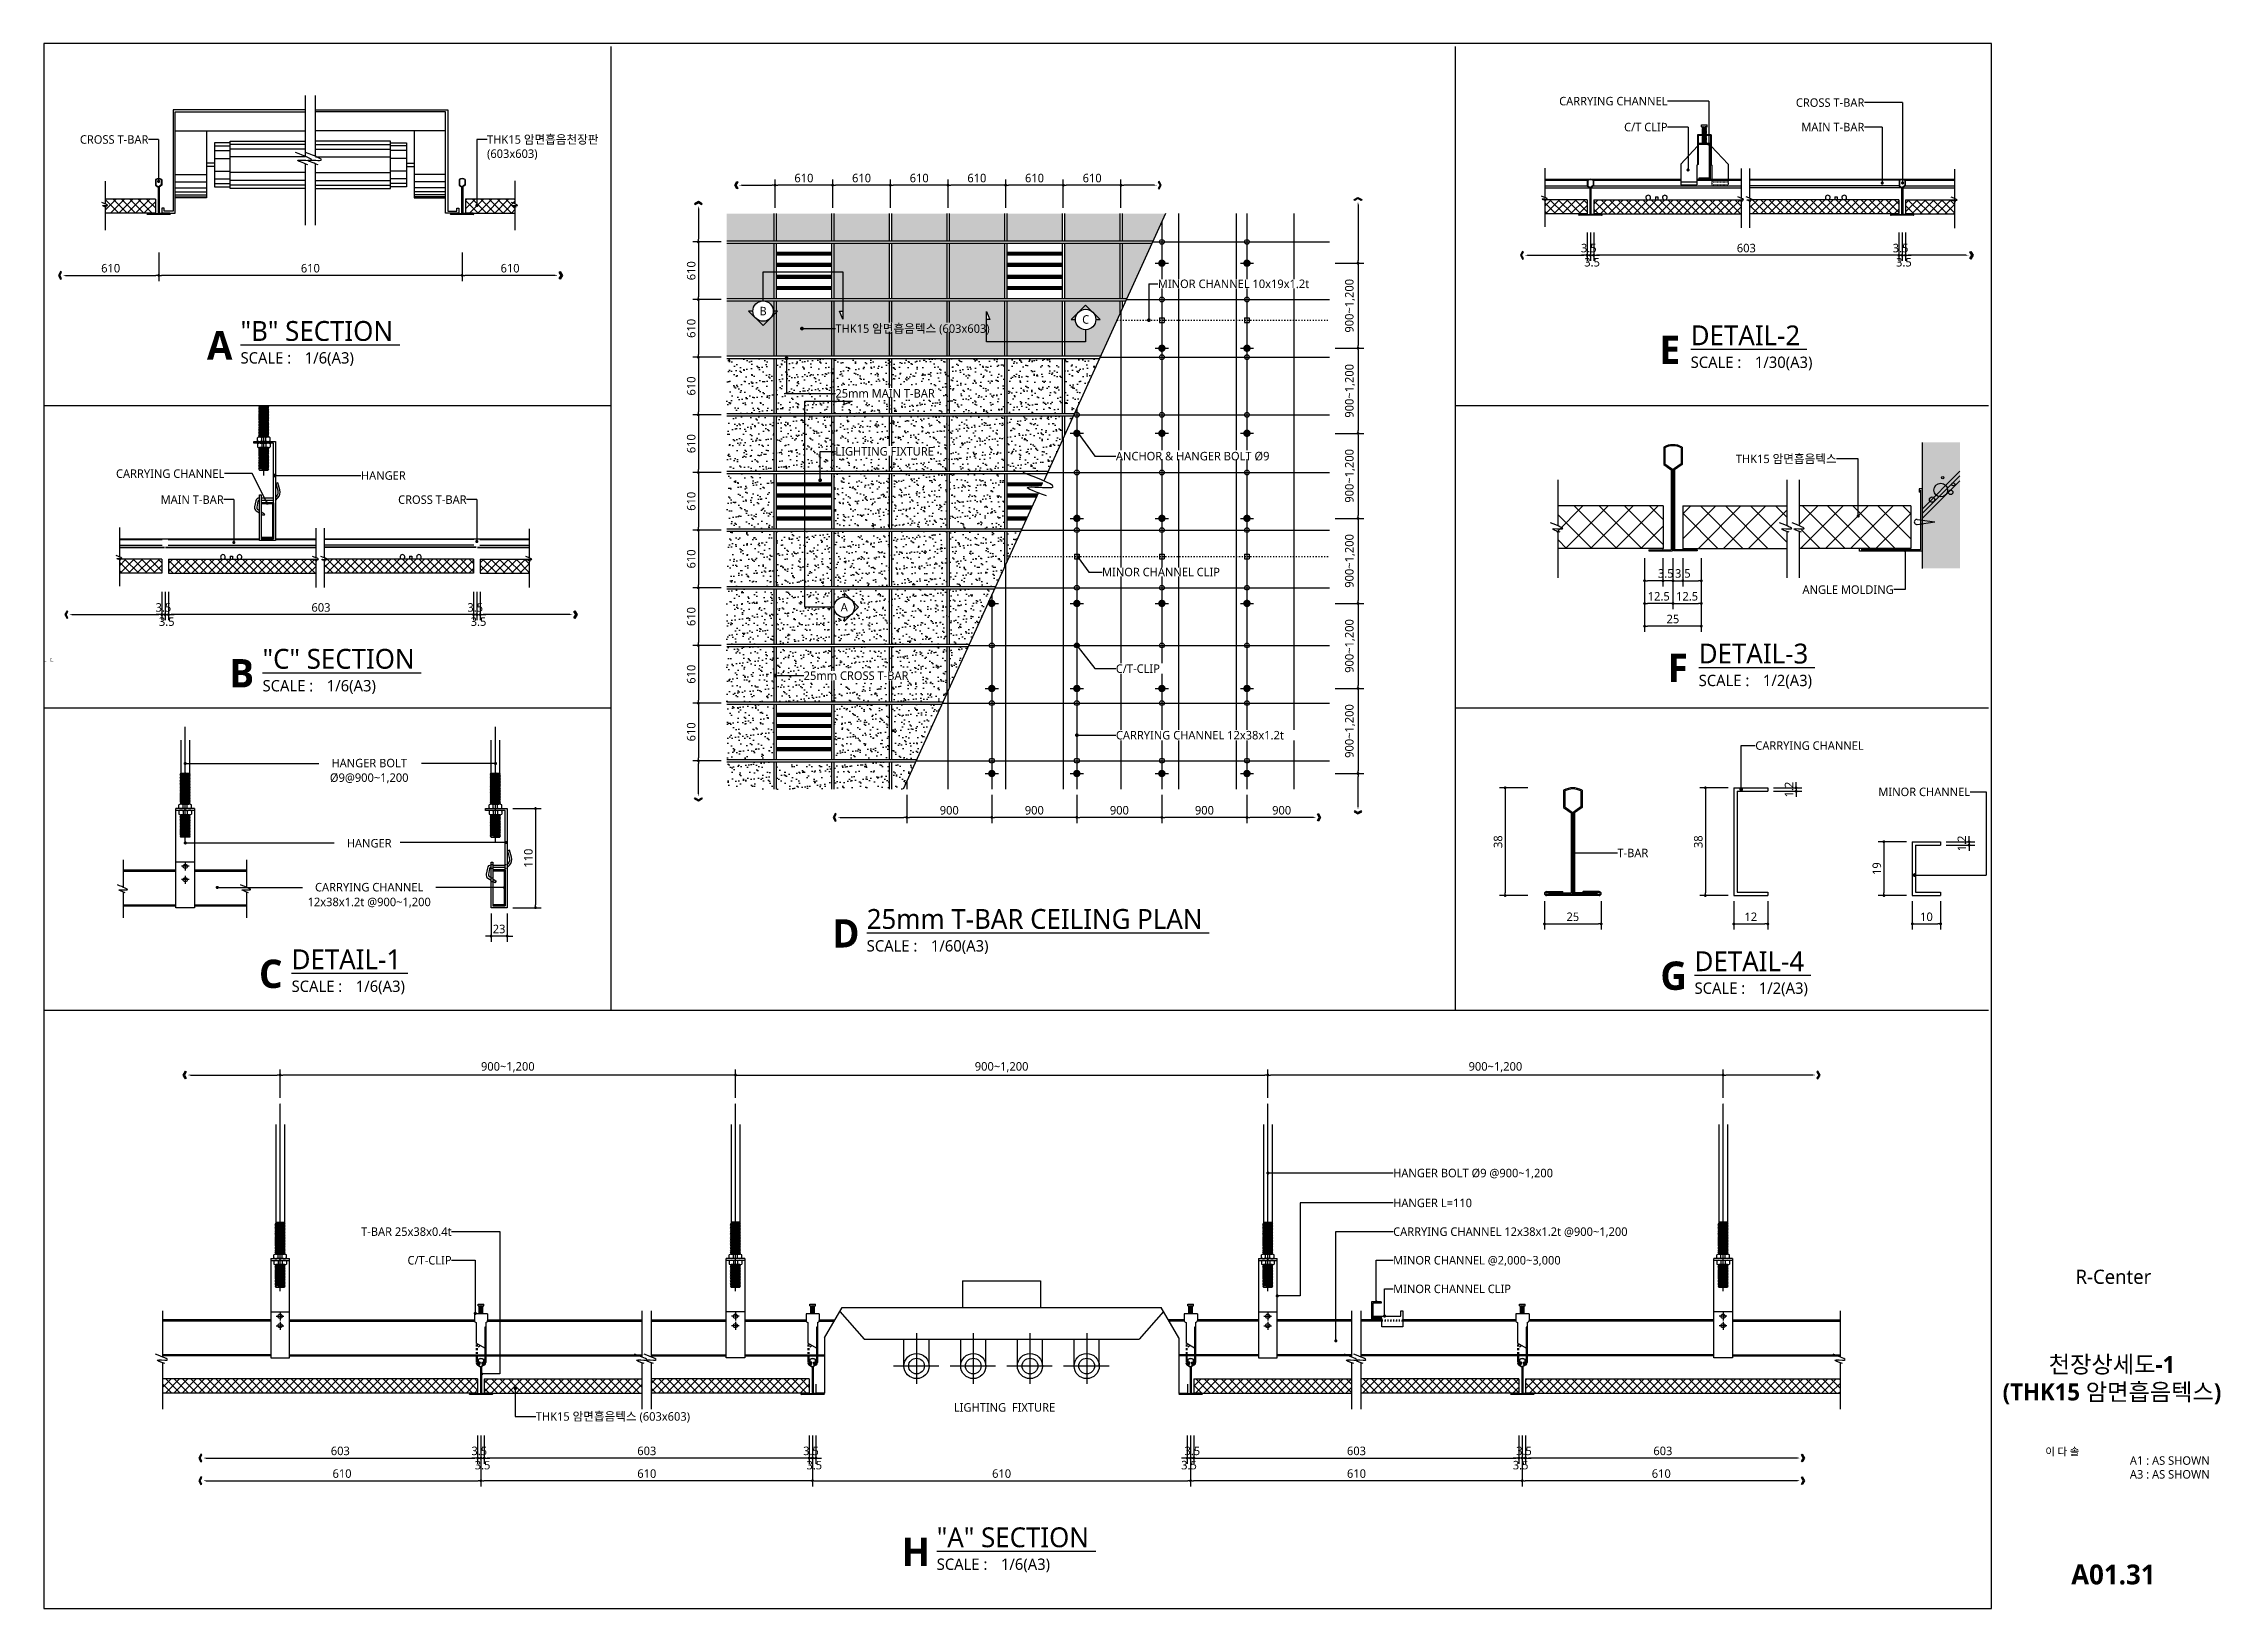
# Model space of a CAD drawing. Header units: millimetres. Extents: x 1394 to 74708, y 590 to 17190.
# Drawn here: x 1394 to 24428, y 630 to 17190 of the extents above; entities that cross this region are included whole.
import ezdxf
from ezdxf.enums import TextEntityAlignment as Align

# ---------------------------------------------------------------- set-up
doc = ezdxf.new("R2010")
doc.units = ezdxf.units.MM
for name, pattern in [('ACAD_ISO03W100', [30, 12, -18]), ('CEN', [62, 60, -1, 0, -1]), ('CENTERX2', [101.6, 63.5, -12.7, 12.7, -12.7]), ('HID', [2, 1.1, -0.9])]:
    doc.linetypes.add(name, pattern=pattern)
doc.layers.get('Defpoints').update_dxf_attribs({"color": 152})
for name, color, linetype in [('7', 7, 'Continuous'), ('A-DIM-N', 7, 'Continuous'), ('A-LINE-3', 7, 'Continuous'), ('A-TXT-N', 3, 'Continuous'), ('AA-ELE-8', 8, 'Continuous'), ('AA-MKXS', 7, 'Continuous'), ('AA-XXXX-SOL253', 253, 'Continuous'), ('ANCHOR', 4, 'Continuous'), ('ANGLEMOLDING', 4, 'Continuous'), ('CARRING', 3, 'Continuous'), ('CEN', 1, 'CENTERX2'), ('CHANNELCLIP', 111, 'Continuous'), ('CON', 2, 'Continuous'), ('CT-CLIP', 4, 'Continuous'), ('DIM', 7, 'Continuous'), ('ELENO', 7, 'Continuous'), ('FIN', 6, 'Continuous'), ('HATCH', 5, 'Continuous'), ('LIG2', 6, 'Continuous'), ('LIG3', 4, 'Continuous'), ('MINOR', 4, 'ACAD_ISO03W100'), ('MINOR2', 2, 'Continuous'), ('MITONE', 6, 'Continuous'), ('MITONE2', 5, 'Continuous'), ('PIECE', 4, 'Continuous'), ('SHT', 5, 'Continuous'), ('SYM', 7, 'Continuous'), ('T-BAR', 4, 'Continuous'), ('T-BAR2', 4, 'Continuous'), ('TEXT', 3, 'Continuous'), ('TXT', 7, 'Continuous')]:
    doc.layers.add(name, color=color, linetype=linetype)
doc.styles.add('NH', font='malgun.ttf')
doc.styles.add('돋움체', font='malgun.ttf')
doc.styles.add('맑은고딕', font='malgun.ttf')
doc.styles.add('맑은고딕B', font='malgunbd.ttf')
doc.styles.add('스타일1', font='malgun.ttf')
doc.styles.add('스타일2', font='malgunbd.ttf')
doc.dimstyles.new('DA(N)', dxfattribs={"dimtxt": 3, "dimasz": 1, "dimexe": 2, "dimexo": 2, "dimgap": 1, "dimtad": 1, "dimdec": 0, "dimdsep": 46, "dimlunit": 6, "dimtxsty": 'NH', "dimblk": 'DOT', "dimcen": 2.5, "dimdle": 1.5, "dimclrd": 256, "dimclre": 256, "dimclrt": 3, "dimadec": 0, "dimazin": 0, "dimtfac": 1, "dimtdec": 0, "dimtix": 1, "dimtmove": 2, "dimatfit": 3, "dimfxl": 2, "dimtvp": 1, "dimtolj": 1, "dimtzin": 0, "dimlwd": -1, "dimarcsym": 0})
pattern_1 = [(37.5, (-50225663.09, -113595773.16), (-3.77960149, 115.60942614), [0, -91.2, 0, -102, 0, -97.5]), (7.5, (-50225663.1, -113595773.16), (106.18660232, 169.32876391), [0, -49.2, 0, -82.2, 0, -31.5]), (327.5, (-50225736.89, -113595773.16), (186.848511705, 0.33954321), [0, -30, 0, -108, 0, -141]), (317.5, (-50225736.9, -113595773.16), (180.36759627, 52.6605339), [0, -15, 0, -70.8, 0, -81])]

msp = doc.modelspace()

# ---------------------------------------------------------------- texts
at = {"layer": 'A-TXT-N', "style": '스타일1'}
for s, p in [('CARRYING CHANNEL', (18576.89, 16580.54)), ('CROSS T-BAR', (20659.71, 16565.32)), ('CROSS T-BAR', (2502.85, 16174.69)), ('C/T CLIP', (18576.89, 16305.87)), ('MAIN T-BAR', (20659.71, 16305.87)), ('CARRYING CHANNEL', (3306.8, 12638.88)), ('THK15 암면흡음텍스', (20366.46, 12795.38)), ('MAIN T-BAR', (3299.6, 12363.86)), ('CROSS T-BAR', (5869.91, 12363.86)), ('ANGLE MOLDING', (20970.19, 11411.39)), ('MINOR CHANNEL', (21778.64, 9271.34)), ('T-BAR 25x38x0.4t', (5711.01, 4617.69)), ('C/T-CLIP', (5711.01, 4314.85))]:
    msp.add_text(s, height=90, dxfattribs=at).set_placement(p, align=Align.MIDDLE_RIGHT)
for s, p in [('THK15 암면흡음천장판', (6086.22, 16174.69)), ('(603x603)', (6086.22, 16024.69)), ('MINOR CHANNEL 10x19x1.2t', (13184.06, 14647.32)), ('THK15 암면흡음텍스 (603x603)', (9772.42, 14173.78)), ('25mm MAIN T-BAR', (9772.42, 13488.15)), ('LIGHTING FIXTURE', (9772.42, 12874.58)), ('ANCHOR & HANGER BOLT Ø9', (12740.54, 12823.86)), ('HANGER', (4751.45, 12618.85)), ('MINOR CHANNEL CLIP', (12593.56, 11597.58)), ('C/T-CLIP', (12739.14, 10575.26)), ('25mm CROSS T-BAR', (9436.62, 10501.23)), ('CARRYING CHANNEL 12x38x1.2t', (12740.54, 9870.98)), ('CARRYING CHANNEL', (19505.93, 9761.29)), ('T-BAR', (18046.73, 8624.81)), ('HANGER BOLT Ø9 @900~1,200', (15673.67, 5237.76)), ('HANGER L=110', (15673.67, 4921.55)), ('CARRYING CHANNEL 12x38x1.2t @900~1,200', (15673.67, 4617.69)), ('MINOR CHANNEL @2,000~3,000', (15673.67, 4314.85)), ('MINOR CHANNEL CLIP', (15673.67, 4012.01)), ('THK15 암면흡음텍스 (603x603)', (6602.1, 2661.82))]:
    msp.add_text(s, height=90, dxfattribs=at).set_placement(p, align=Align.MIDDLE_LEFT)
for s, p in [('B', (9006.6, 14358.82)), ('C', (12420.17, 14269.98)), ('A', (9865.63, 11225.46)), ('Ø9@900~1,200', (4839.37, 9421.89)), ('HANGER BOLT', (4839.37, 9575.75)), ('HANGER', (4839.37, 8727.94)), ('CARRYING CHANNEL', (4839.37, 8262.74)), ('12x38x1.2t @900~1,200', (4839.37, 8106.5)), ('LIGHTING  FIXTURE', (11561.96, 2757.46))]:
    msp.add_text(s, height=90, dxfattribs=at).set_placement(p, align=Align.MIDDLE_CENTER)
at = {"layer": 'TEXT', "style": '스타일1'}
msp.add_text('R-Center', height=150, dxfattribs=at).set_placement((23295, 4140), align=Align.MIDDLE_CENTER)

# ---------------------------------------------------------------- blocks, each defined once
blk = doc.blocks.new('TITLE')
at = {"layer": 'TXT', "color": 4, "style": '스타일2'}
for tag, height, p in [('TITLE1', 6, (776, 116.69)), ('TITLE4', 6, (776, 111.7)), ('TITLE2', 6, (776, 107.09)), ('TITLE5', 6, (776, 102.09)), ('TITLE3', 6, (776, 97.38)), ('A0.00', 7, (775.56, 32.33))]:
    blk.add_attdef(tag, text='', height=height, dxfattribs=at).set_placement(p, align=Align.MIDDLE_CENTER)
at = {"layer": 'TXT', "color": 3, "style": '스타일1'}
for tag, p in [('NAME-1', (752.37, 76.33)), ('NAME-2', (752.37, 67.33)), ('NAME-3', (752.37, 58.33)), ('NAME-4', (752.37, 49.33))]:
    blk.add_attdef(tag, text='', height=2.7, dxfattribs=at).set_placement(p, align=Align.MIDDLE_LEFT)
for tag, p in [('SCALE-A1', (796.39, 73.17)), ('SCALE-A3', (796.39, 68.31)), ('DATE', (797.36, 53.01))]:
    blk.add_attdef(tag, text='', height=3, dxfattribs=at).set_placement(p, align=Align.MIDDLE)
blk = doc.blocks.new('A$C26360AF2')
at = {"layer": 'PIECE'}
for p in [(1.01, 1.81), (1.01, 0)]:
    blk.add_line(p, (7.19, 0.9), dxfattribs=at)
blk.add_arc((0.89, 0.9), 0.911, 82.46619, 277.53381, dxfattribs=at)
blk = doc.blocks.new('A$C1402501A')
at = {"layer": 'ANGLEMOLDING'}
for p, q in [((0, 22), (0, 0)), ((0, 22), (1, 22)), ((0.5, 21.5), (0.5, 0.5)), ((0.5, 20.8), (1, 20.8)), ((1, 22), (1, 20.8)), ((0.5, 0.5), (21.5, 0.5)), ((20.8, 0.5), (20.8, 1)), ((20.8, 1), (22, 1)), ((22, 0), (22, 1)), ((0, 0), (22, 0))]:
    blk.add_line(p, q, dxfattribs=at)
blk = doc.blocks.new('A$C6FB87BBD')
at = {"layer": 'ANGLEMOLDING'}
blk.add_blockref('A$C1402501A', (0, 0), dxfattribs=at)
blk = doc.blocks.new('A$C645677BD')
at = {"layer": 'T-BAR'}
for p, q in [((9.2, 37.1), (9.2, 31)), ((9.2, 31), (11.9, 29.1)), ((9.6, 36.9), (9.6, 31.2)), ((9.6, 31.2), (12.3, 29.4)), ((11.9, 29.1), (11.9, 0.9)), ((12.3, 29.4), (12.3, 0.5)), ((15.3, 31.3), (12.7, 29.4)), ((12.7, 29.4), (12.7, 0.5)), ((15.7, 31.1), (13.1, 29.1)), ((13.1, 29.1), (13.1, 0.9)), ((15.3, 36.9), (15.3, 31.3)), ((15.7, 37.1), (15.7, 31.1)), ((0.7, 1.4), (8.8, 1.4)), ((0.7, 1), (8.8, 1)), ((0.7, 0.4), (24.3, 0.4)), ((1.5, 0.9), (11.9, 0.9)), ((1.5, 0.9), (1.5, 0.5)), ((1.5, 0.5), (12.3, 0.5)), ((23.5, 0.5), (12.7, 0.5)), ((23.5, 0.9), (13.1, 0.9)), ((24.3, 1.4), (16.2, 1.4)), ((24.3, 1), (16.2, 1)), ((23.5, 0.9), (23.5, 0.5)), ((24.3, 0), (0.7, 0))]:
    blk.add_line(p, q, dxfattribs=at)
for centre, radius, start, end in [((12.5, 31.5), 6.47, 59.8515, 120.1485), ((12.5, 31.5), 6.07, 62.0016, 117.9984), ((0.7, 0.7), 0.698, 90, 270), ((0.7, 0.7), 0.298, 90, 270), ((8.8, 1.2), 0.2, 270, 90), ((16.2, 1.2), 0.2, 90, 270), ((24.3, 0.7), 0.698, 270, 90), ((24.3, 0.7), 0.298, 270, 90)]:
    blk.add_arc(centre, radius, start, end, dxfattribs=at)
blk = doc.blocks.new('_DOT')
at = {"color": 0, "linetype": 'ByBlock'}
blk.add_line((-0.5, 0), (-1, 0), dxfattribs=at)
at = {"color": 0, "linetype": 'ByBlock', "const_width": 0.5}
blk.add_lwpolyline([(-0.25, 0, 1), (0.25, 0, 1)], format="xyb", close=True, dxfattribs=at)
blk = doc.blocks.new('*D59')
at = {"layer": 'A-DIM-N', "lineweight": -2, "transparency": 16777216}
for p, q in [((2715, 11387), (2715, 11087)), ((5944, 11387), (5944, 11087))]:
    blk.add_line(p, q, dxfattribs=at)
at = {"layer": 'A-DIM-N', "transparency": 16777216}
blk.add_line((5914, 11147), (2745, 11147), dxfattribs=at)
at = {"layer": 'Defpoints', "color": 0, "transparency": 16777216}
for p in [(2715, 11447), (5944, 11447), (2715, 11147)]:
    blk.add_point(p, dxfattribs=at)
at = {"layer": 'A-DIM-N', "transparency": 16777216, "xscale": 30, "yscale": 30, "zscale": 30, "rotation": 180}
blk.add_blockref('_DOT', (2715, 11147), dxfattribs=at)
at = {"layer": 'A-DIM-N', "transparency": 16777216, "xscale": 30, "yscale": 30, "zscale": 30}
blk.add_blockref('_DOT', (5944, 11147), dxfattribs=at)
at = {"layer": 'A-DIM-N', "color": 3, "transparency": 16777216, "insert": (4329, 11222), "char_height": 90, "attachment_point": 5, "style": '돋움체'}
blk.add_mtext('\\A1;603', dxfattribs=at)
blk = doc.blocks.new('화살표2')
at = {"layer": 'A-DIM-N'}
h = blk.add_hatch(color=256, dxfattribs=at)
h.dxf.hatch_style = 1
h.paths.add_polyline_path([(-0.76, 1.34), (-1.09, 1.15), (-0.44, 0), (-1.09, -1.15), (-0.76, -1.34), (0, 0)])
blk.add_lwpolyline([(-0.44, 0), (-1.09, 1.15), (-0.76, 1.34), (0, 0), (-0.76, -1.34), (-1.09, -1.15), (-0.44, 0)], dxfattribs=at)
blk = doc.blocks.new('*D60')
at = {"layer": 'A-DIM-N', "lineweight": -2, "transparency": 16777216}
blk.add_line((2645, 11387), (2645, 11087), dxfattribs=at)
at = {"layer": 'A-DIM-N', "transparency": 16777216}
blk.add_line((1694, 11147), (2615, 11147), dxfattribs=at)
blk.add_solid([(1694, 11152), (1694, 11142), (1664, 11147)], dxfattribs=at)
at = {"layer": 'Defpoints', "color": 0, "transparency": 16777216}
for p in [(2645, 11447), (1664, 11147), (2645, 11147)]:
    blk.add_point(p, dxfattribs=at)
at = {"layer": 'A-DIM-N', "transparency": 16777216, "xscale": 30, "yscale": 30, "zscale": 30}
blk.add_blockref('_DOT', (2645, 11147), dxfattribs=at)
blk = doc.blocks.new('*D61')
at = {"layer": 'A-DIM-N', "lineweight": -2, "transparency": 16777216}
for p, q in [((2680, 11387), (2680, 11087)), ((2715, 11387), (2715, 11087))]:
    blk.add_line(p, q, dxfattribs=at)
at = {"layer": 'A-DIM-N', "transparency": 16777216}
for p, q in [((2650, 11147), (2620, 11147)), ((2680, 11147), (2715, 11147)), ((2745, 11147), (2775, 11147))]:
    blk.add_line(p, q, dxfattribs=at)
at = {"layer": 'Defpoints', "color": 0, "transparency": 16777216}
for p in [(2680, 11447), (2715, 11447), (2715, 11147)]:
    blk.add_point(p, dxfattribs=at)
at = {"layer": 'A-DIM-N', "transparency": 16777216, "xscale": 30, "yscale": 30, "zscale": 30}
blk.add_blockref('_DOT', (2680, 11147), dxfattribs=at)
at = {"layer": 'A-DIM-N', "transparency": 16777216, "xscale": 30, "yscale": 30, "zscale": 30, "rotation": 180}
blk.add_blockref('_DOT', (2715, 11147), dxfattribs=at)
at = {"layer": 'A-DIM-N', "color": 3, "transparency": 16777216, "insert": (2697, 11072), "char_height": 90, "attachment_point": 5, "style": '돋움체'}
blk.add_mtext('\\A1;3.5', dxfattribs=at)
blk = doc.blocks.new('*D62')
at = {"layer": 'A-DIM-N', "lineweight": -2, "transparency": 16777216}
for p, q in [((2645, 11387), (2645, 11087)), ((2680, 11387), (2680, 11087))]:
    blk.add_line(p, q, dxfattribs=at)
at = {"layer": 'A-DIM-N', "transparency": 16777216}
for p, q in [((2615, 11147), (2585, 11147)), ((2645, 11147), (2680, 11147)), ((2710, 11147), (2740, 11147))]:
    blk.add_line(p, q, dxfattribs=at)
at = {"layer": 'Defpoints', "color": 0, "transparency": 16777216}
for p in [(2645, 11447), (2680, 11447), (2680, 11147)]:
    blk.add_point(p, dxfattribs=at)
at = {"layer": 'A-DIM-N', "transparency": 16777216, "xscale": 30, "yscale": 30, "zscale": 30}
blk.add_blockref('_DOT', (2645, 11147), dxfattribs=at)
at = {"layer": 'A-DIM-N', "transparency": 16777216, "xscale": 30, "yscale": 30, "zscale": 30, "rotation": 180}
blk.add_blockref('_DOT', (2680, 11147), dxfattribs=at)
at = {"layer": 'A-DIM-N', "color": 3, "transparency": 16777216, "insert": (2662, 11222), "char_height": 90, "attachment_point": 5, "style": '돋움체'}
blk.add_mtext('\\A1;3.5', dxfattribs=at)
blk = doc.blocks.new('*D63')
at = {"layer": 'A-DIM-N', "lineweight": -2, "transparency": 16777216}
blk.add_line((6014, 11387), (6014, 11087), dxfattribs=at)
at = {"layer": 'A-DIM-N', "transparency": 16777216}
blk.add_line((6964, 11147), (6044, 11147), dxfattribs=at)
blk.add_solid([(6964, 11152), (6964, 11142), (6994, 11147)], dxfattribs=at)
at = {"layer": 'Defpoints', "color": 0, "transparency": 16777216}
for p in [(6014, 11447), (6014, 11147), (6994, 11147)]:
    blk.add_point(p, dxfattribs=at)
at = {"layer": 'A-DIM-N', "transparency": 16777216, "xscale": 30, "yscale": 30, "zscale": 30, "rotation": 180}
blk.add_blockref('_DOT', (6014, 11147), dxfattribs=at)
blk = doc.blocks.new('*D64')
at = {"layer": 'A-DIM-N', "lineweight": -2, "transparency": 16777216}
for p, q in [((17099, 9314), (16799, 9314)), ((17099, 8174), (16799, 8174))]:
    blk.add_line(p, q, dxfattribs=at)
at = {"layer": 'A-DIM-N', "transparency": 16777216}
blk.add_line((16859, 9284), (16859, 8204), dxfattribs=at)
at = {"layer": 'Defpoints', "color": 0, "transparency": 16777216}
for p in [(17159, 9314), (16859, 8174), (17159, 8174)]:
    blk.add_point(p, dxfattribs=at)
at = {"layer": 'A-DIM-N', "transparency": 16777216, "xscale": 30, "yscale": 30, "zscale": 30}
for p, rotation in [((16859, 9314), 90), ((16859, 8174), 270)]:
    blk.add_blockref('_DOT', p, dxfattribs=dict(at, rotation=rotation))
at = {"layer": 'A-DIM-N', "color": 3, "transparency": 16777216, "insert": (16784, 8744), "char_height": 90, "attachment_point": 5, "rotation": 90, "style": '돋움체'}
blk.add_mtext('\\A1;38', dxfattribs=at)
blk = doc.blocks.new('*D65')
at = {"layer": 'A-DIM-N', "lineweight": -2, "transparency": 16777216}
for p, q in [((19218, 9314), (18918, 9314)), ((19218, 8174), (18918, 8174))]:
    blk.add_line(p, q, dxfattribs=at)
at = {"layer": 'A-DIM-N', "transparency": 16777216}
blk.add_line((18978, 9284), (18978, 8204), dxfattribs=at)
at = {"layer": 'Defpoints', "color": 0, "transparency": 16777216}
for p in [(19278, 9314), (18978, 8174), (19278, 8174)]:
    blk.add_point(p, dxfattribs=at)
at = {"layer": 'A-DIM-N', "transparency": 16777216, "xscale": 30, "yscale": 30, "zscale": 30}
for p, rotation in [((18978, 9314), 90), ((18978, 8174), 270)]:
    blk.add_blockref('_DOT', p, dxfattribs=dict(at, rotation=rotation))
at = {"layer": 'A-DIM-N', "color": 3, "transparency": 16777216, "insert": (18903, 8744), "char_height": 90, "attachment_point": 5, "rotation": 90, "style": '돋움체'}
blk.add_mtext('\\A1;38', dxfattribs=at)
blk = doc.blocks.new('*D66')
at = {"layer": 'A-DIM-N', "lineweight": -2, "transparency": 16777216}
for p, q in [((21107, 8744), (20807, 8744)), ((21107, 8174), (20807, 8174))]:
    blk.add_line(p, q, dxfattribs=at)
at = {"layer": 'A-DIM-N', "transparency": 16777216}
blk.add_line((20867, 8714), (20867, 8204), dxfattribs=at)
at = {"layer": 'Defpoints', "color": 0, "transparency": 16777216}
for p in [(21167, 8744), (20867, 8174), (21167, 8174)]:
    blk.add_point(p, dxfattribs=at)
at = {"layer": 'A-DIM-N', "transparency": 16777216, "xscale": 30, "yscale": 30, "zscale": 30}
for p, rotation in [((20867, 8744), 90), ((20867, 8174), 270)]:
    blk.add_blockref('_DOT', p, dxfattribs=dict(at, rotation=rotation))
at = {"layer": 'A-DIM-N', "color": 3, "transparency": 16777216, "insert": (20792, 8459), "char_height": 90, "attachment_point": 5, "rotation": 90, "style": '돋움체'}
blk.add_mtext('\\A1;19', dxfattribs=at)
blk = doc.blocks.new('*D67')
at = {"layer": 'A-DIM-N', "transparency": 16777216}
for p, q in [((21767, 8774), (21767, 8804)), ((21767, 8744), (21767, 8708)), ((21767, 8678), (21767, 8648))]:
    blk.add_line(p, q, dxfattribs=at)
at = {"layer": 'A-DIM-N', "lineweight": -2, "transparency": 16777216}
for p, q in [((21527, 8744), (21827, 8744)), ((21527, 8708), (21827, 8708))]:
    blk.add_line(p, q, dxfattribs=at)
at = {"layer": 'Defpoints', "color": 0, "transparency": 16777216}
for p in [(21467, 8744), (21467, 8708), (21767, 8708)]:
    blk.add_point(p, dxfattribs=at)
at = {"layer": 'A-DIM-N', "transparency": 16777216, "xscale": 30, "yscale": 30, "zscale": 30}
for p, rotation in [((21767, 8744), 270), ((21767, 8708), 90)]:
    blk.add_blockref('_DOT', p, dxfattribs=dict(at, rotation=rotation))
at = {"layer": 'A-DIM-N', "color": 3, "transparency": 16777216, "insert": (21692, 8726), "char_height": 90, "attachment_point": 5, "rotation": 90, "style": '돋움체'}
blk.add_mtext('\\A1;1.2', dxfattribs=at)
blk = doc.blocks.new('*D68')
at = {"layer": 'A-DIM-N', "lineweight": -2, "transparency": 16777216}
for p, q in [((19698, 9314), (19998, 9314)), ((19698, 9278), (19998, 9278))]:
    blk.add_line(p, q, dxfattribs=at)
at = {"layer": 'A-DIM-N', "transparency": 16777216}
for p, q in [((19938, 9344), (19938, 9374)), ((19938, 9314), (19938, 9278)), ((19938, 9248), (19938, 9218))]:
    blk.add_line(p, q, dxfattribs=at)
at = {"layer": 'Defpoints', "color": 0, "transparency": 16777216}
for p in [(19638, 9314), (19638, 9278), (19938, 9278)]:
    blk.add_point(p, dxfattribs=at)
at = {"layer": 'A-DIM-N', "transparency": 16777216, "xscale": 30, "yscale": 30, "zscale": 30}
for p, rotation in [((19938, 9314), 270), ((19938, 9278), 90)]:
    blk.add_blockref('_DOT', p, dxfattribs=dict(at, rotation=rotation))
at = {"layer": 'A-DIM-N', "color": 3, "transparency": 16777216, "insert": (19863, 9296), "char_height": 90, "attachment_point": 5, "rotation": 90, "style": '돋움체'}
blk.add_mtext('\\A1;1.2', dxfattribs=at)
blk = doc.blocks.new('*D69')
at = {"layer": 'A-DIM-N', "lineweight": -2, "transparency": 16777216}
for p, q in [((18529, 11745), (18529, 11445)), ((18634, 11745), (18634, 11445))]:
    blk.add_line(p, q, dxfattribs=at)
at = {"layer": 'A-DIM-N', "transparency": 16777216}
for p, q in [((18499, 11505), (18469, 11505)), ((18634, 11505), (18529, 11505)), ((18664, 11505), (18694, 11505))]:
    blk.add_line(p, q, dxfattribs=at)
at = {"layer": 'Defpoints', "color": 0, "transparency": 16777216}
for p in [(18529, 11805), (18634, 11805), (18529, 11505)]:
    blk.add_point(p, dxfattribs=at)
at = {"layer": 'A-DIM-N', "transparency": 16777216, "xscale": 30, "yscale": 30, "zscale": 30}
blk.add_blockref('_DOT', (18529, 11505), dxfattribs=at)
at = {"layer": 'A-DIM-N', "transparency": 16777216, "xscale": 30, "yscale": 30, "zscale": 30, "rotation": 180}
blk.add_blockref('_DOT', (18634, 11505), dxfattribs=at)
at = {"layer": 'A-DIM-N', "color": 3, "transparency": 16777216, "insert": (18558, 11582), "char_height": 90, "attachment_point": 5, "style": '돋움체'}
blk.add_mtext('\\A1;3.5', dxfattribs=at)
blk = doc.blocks.new('*D70')
at = {"layer": 'A-DIM-N', "lineweight": -2, "transparency": 16777216}
for p, q in [((18334, 11745), (18334, 11445)), ((18529, 11745), (18529, 11445))]:
    blk.add_line(p, q, dxfattribs=at)
at = {"layer": 'A-DIM-N', "transparency": 16777216}
blk.add_line((18499, 11505), (18364, 11505), dxfattribs=at)
at = {"layer": 'Defpoints', "color": 0, "transparency": 16777216}
for p in [(18334, 11805), (18529, 11805), (18334, 11505)]:
    blk.add_point(p, dxfattribs=at)
at = {"layer": 'A-DIM-N', "transparency": 16777216, "xscale": 30, "yscale": 30, "zscale": 30, "rotation": 180}
blk.add_blockref('_DOT', (18334, 11505), dxfattribs=at)
at = {"layer": 'A-DIM-N', "transparency": 16777216, "xscale": 30, "yscale": 30, "zscale": 30}
blk.add_blockref('_DOT', (18529, 11505), dxfattribs=at)
blk = doc.blocks.new('*D71')
at = {"layer": 'A-DIM-N', "lineweight": -2, "transparency": 16777216}
for p, q in [((18334, 11745), (18334, 11205)), ((18634, 11745), (18634, 11205))]:
    blk.add_line(p, q, dxfattribs=at)
at = {"layer": 'A-DIM-N', "transparency": 16777216}
blk.add_line((18604, 11265), (18364, 11265), dxfattribs=at)
at = {"layer": 'Defpoints', "color": 0, "transparency": 16777216}
for p in [(18334, 11805), (18634, 11805), (18334, 11265)]:
    blk.add_point(p, dxfattribs=at)
at = {"layer": 'A-DIM-N', "transparency": 16777216, "xscale": 30, "yscale": 30, "zscale": 30, "rotation": 180}
blk.add_blockref('_DOT', (18334, 11265), dxfattribs=at)
at = {"layer": 'A-DIM-N', "transparency": 16777216, "xscale": 30, "yscale": 30, "zscale": 30}
blk.add_blockref('_DOT', (18634, 11265), dxfattribs=at)
at = {"layer": 'A-DIM-N', "color": 3, "transparency": 16777216, "insert": (18484, 11340), "char_height": 90, "attachment_point": 5, "style": '돋움체'}
blk.add_mtext('\\A1;12.5', dxfattribs=at)
blk = doc.blocks.new('*D72')
at = {"layer": 'A-DIM-N', "lineweight": -2, "transparency": 16777216}
for p, q in [((18334, 11745), (18334, 10965)), ((18934, 11745), (18934, 10965))]:
    blk.add_line(p, q, dxfattribs=at)
at = {"layer": 'A-DIM-N', "transparency": 16777216}
blk.add_line((18904, 11025), (18364, 11025), dxfattribs=at)
at = {"layer": 'Defpoints', "color": 0, "transparency": 16777216}
for p in [(18334, 11805), (18934, 11805), (18334, 11025)]:
    blk.add_point(p, dxfattribs=at)
at = {"layer": 'A-DIM-N', "transparency": 16777216, "xscale": 30, "yscale": 30, "zscale": 30, "rotation": 180}
blk.add_blockref('_DOT', (18334, 11025), dxfattribs=at)
at = {"layer": 'A-DIM-N', "transparency": 16777216, "xscale": 30, "yscale": 30, "zscale": 30}
blk.add_blockref('_DOT', (18934, 11025), dxfattribs=at)
at = {"layer": 'A-DIM-N', "color": 3, "transparency": 16777216, "insert": (18634, 11100), "char_height": 90, "attachment_point": 5, "style": '돋움체'}
blk.add_mtext('\\A1;25', dxfattribs=at)
blk = doc.blocks.new('*D73')
at = {"layer": 'A-DIM-N', "lineweight": -2, "transparency": 16777216}
for p, q in [((18634, 11745), (18634, 11445)), ((18739, 11745), (18739, 11445))]:
    blk.add_line(p, q, dxfattribs=at)
at = {"layer": 'A-DIM-N', "transparency": 16777216}
for p, q in [((18604, 11505), (18574, 11505)), ((18634, 11505), (18739, 11505)), ((18769, 11505), (18799, 11505))]:
    blk.add_line(p, q, dxfattribs=at)
at = {"layer": 'Defpoints', "color": 0, "transparency": 16777216}
for p in [(18634, 11805), (18739, 11805), (18739, 11505)]:
    blk.add_point(p, dxfattribs=at)
at = {"layer": 'A-DIM-N', "transparency": 16777216, "xscale": 30, "yscale": 30, "zscale": 30}
blk.add_blockref('_DOT', (18634, 11505), dxfattribs=at)
at = {"layer": 'A-DIM-N', "transparency": 16777216, "xscale": 30, "yscale": 30, "zscale": 30, "rotation": 180}
blk.add_blockref('_DOT', (18739, 11505), dxfattribs=at)
at = {"layer": 'A-DIM-N', "color": 3, "transparency": 16777216, "insert": (18739, 11582), "char_height": 90, "attachment_point": 5, "style": '돋움체'}
blk.add_mtext('\\A1;3.5', dxfattribs=at)
blk = doc.blocks.new('*D74')
at = {"layer": 'A-DIM-N', "lineweight": -2, "transparency": 16777216}
for p, q in [((18739, 11745), (18739, 11445)), ((18934, 11745), (18934, 11445))]:
    blk.add_line(p, q, dxfattribs=at)
at = {"layer": 'A-DIM-N', "transparency": 16777216}
blk.add_line((18769, 11505), (18904, 11505), dxfattribs=at)
at = {"layer": 'Defpoints', "color": 0, "transparency": 16777216}
for p in [(18739, 11805), (18934, 11805), (18934, 11505)]:
    blk.add_point(p, dxfattribs=at)
at = {"layer": 'A-DIM-N', "transparency": 16777216, "xscale": 30, "yscale": 30, "zscale": 30, "rotation": 180}
blk.add_blockref('_DOT', (18739, 11505), dxfattribs=at)
at = {"layer": 'A-DIM-N', "transparency": 16777216, "xscale": 30, "yscale": 30, "zscale": 30}
blk.add_blockref('_DOT', (18934, 11505), dxfattribs=at)
blk = doc.blocks.new('*D75')
at = {"layer": 'A-DIM-N', "lineweight": -2, "transparency": 16777216}
for p, q in [((18634, 11745), (18634, 11205)), ((18934, 11745), (18934, 11205))]:
    blk.add_line(p, q, dxfattribs=at)
at = {"layer": 'A-DIM-N', "transparency": 16777216}
blk.add_line((18664, 11265), (18904, 11265), dxfattribs=at)
at = {"layer": 'Defpoints', "color": 0, "transparency": 16777216}
for p in [(18634, 11805), (18934, 11805), (18934, 11265)]:
    blk.add_point(p, dxfattribs=at)
at = {"layer": 'A-DIM-N', "transparency": 16777216, "xscale": 30, "yscale": 30, "zscale": 30, "rotation": 180}
blk.add_blockref('_DOT', (18634, 11265), dxfattribs=at)
at = {"layer": 'A-DIM-N', "transparency": 16777216, "xscale": 30, "yscale": 30, "zscale": 30}
blk.add_blockref('_DOT', (18934, 11265), dxfattribs=at)
at = {"layer": 'A-DIM-N', "color": 3, "transparency": 16777216, "insert": (18784, 11340), "char_height": 90, "attachment_point": 5, "style": '돋움체'}
blk.add_mtext('\\A1;12.5', dxfattribs=at)
blk = doc.blocks.new('*D52')
at = {"layer": 'A-DIM-N', "lineweight": -2, "transparency": 16777216}
for p, q in [((2612, 14977), (2612, 14677)), ((5823, 14977), (5823, 14677))]:
    blk.add_line(p, q, dxfattribs=at)
at = {"layer": 'A-DIM-N', "transparency": 16777216}
blk.add_line((5793, 14737), (2642, 14737), dxfattribs=at)
at = {"layer": 'Defpoints', "color": 0, "transparency": 16777216}
for p in [(2612, 15037), (5823, 15037), (2612, 14737)]:
    blk.add_point(p, dxfattribs=at)
at = {"layer": 'A-DIM-N', "transparency": 16777216, "xscale": 30, "yscale": 30, "zscale": 30, "rotation": 180}
blk.add_blockref('_DOT', (2612, 14737), dxfattribs=at)
at = {"layer": 'A-DIM-N', "transparency": 16777216, "xscale": 30, "yscale": 30, "zscale": 30}
blk.add_blockref('_DOT', (5823, 14737), dxfattribs=at)
at = {"layer": 'A-DIM-N', "color": 3, "transparency": 16777216, "insert": (4217, 14812), "char_height": 90, "attachment_point": 5, "style": '돋움체'}
blk.add_mtext('\\A1;610', dxfattribs=at)
blk = doc.blocks.new('*D53')
at = {"layer": 'A-DIM-N', "lineweight": -2, "transparency": 16777216}
blk.add_line((5823, 14977), (5823, 14677), dxfattribs=at)
at = {"layer": 'A-DIM-N', "transparency": 16777216}
blk.add_line((6808, 14737), (5853, 14737), dxfattribs=at)
blk.add_solid([(6808, 14742), (6808, 14732), (6838, 14737)], dxfattribs=at)
at = {"layer": 'Defpoints', "color": 0, "transparency": 16777216}
for p in [(5823, 15037), (5823, 14737), (6838, 14737)]:
    blk.add_point(p, dxfattribs=at)
at = {"layer": 'A-DIM-N', "transparency": 16777216, "xscale": 30, "yscale": 30, "zscale": 30, "rotation": 180}
blk.add_blockref('_DOT', (5823, 14737), dxfattribs=at)
at = {"layer": 'A-DIM-N', "color": 3, "transparency": 16777216, "insert": (6330, 14812), "char_height": 90, "attachment_point": 5, "style": '돋움체'}
blk.add_mtext('\\A1;610', dxfattribs=at)
blk = doc.blocks.new('*D54')
at = {"layer": 'A-DIM-N', "lineweight": -2, "transparency": 16777216}
blk.add_line((2612, 14977), (2612, 14677), dxfattribs=at)
at = {"layer": 'A-DIM-N', "transparency": 16777216}
blk.add_line((1626, 14737), (2582, 14737), dxfattribs=at)
blk.add_solid([(1626, 14742), (1626, 14732), (1596, 14737)], dxfattribs=at)
at = {"layer": 'Defpoints', "color": 0, "transparency": 16777216}
for p in [(2612, 15037), (1596, 14737), (2612, 14737)]:
    blk.add_point(p, dxfattribs=at)
at = {"layer": 'A-DIM-N', "transparency": 16777216, "xscale": 30, "yscale": 30, "zscale": 30}
blk.add_blockref('_DOT', (2612, 14737), dxfattribs=at)
at = {"layer": 'A-DIM-N', "color": 3, "transparency": 16777216, "insert": (2104, 14812), "char_height": 90, "attachment_point": 5, "style": '돋움체'}
blk.add_mtext('\\A1;610', dxfattribs=at)
blk = doc.blocks.new('*D55')
at = {"layer": 'A-DIM-N', "lineweight": -2, "transparency": 16777216}
for p, q in [((5979, 11387), (5979, 11087)), ((6014, 11387), (6014, 11087))]:
    blk.add_line(p, q, dxfattribs=at)
at = {"layer": 'A-DIM-N', "transparency": 16777216}
for p, q in [((5949, 11147), (5919, 11147)), ((5979, 11147), (6014, 11147)), ((6044, 11147), (6074, 11147))]:
    blk.add_line(p, q, dxfattribs=at)
at = {"layer": 'Defpoints', "color": 0, "transparency": 16777216}
for p in [(5979, 11447), (6014, 11447), (6014, 11147)]:
    blk.add_point(p, dxfattribs=at)
at = {"layer": 'A-DIM-N', "transparency": 16777216, "xscale": 30, "yscale": 30, "zscale": 30}
blk.add_blockref('_DOT', (5979, 11147), dxfattribs=at)
at = {"layer": 'A-DIM-N', "transparency": 16777216, "xscale": 30, "yscale": 30, "zscale": 30, "rotation": 180}
blk.add_blockref('_DOT', (6014, 11147), dxfattribs=at)
at = {"layer": 'A-DIM-N', "color": 3, "transparency": 16777216, "insert": (5996, 11072), "char_height": 90, "attachment_point": 5, "style": '돋움체'}
blk.add_mtext('\\A1;3.5', dxfattribs=at)
blk = doc.blocks.new('*D56')
at = {"layer": 'A-DIM-N', "lineweight": -2, "transparency": 16777216}
for p, q in [((5944, 11387), (5944, 11087)), ((5979, 11387), (5979, 11087))]:
    blk.add_line(p, q, dxfattribs=at)
at = {"layer": 'A-DIM-N', "transparency": 16777216}
for p, q in [((5914, 11147), (5884, 11147)), ((5944, 11147), (5979, 11147)), ((6009, 11147), (6039, 11147))]:
    blk.add_line(p, q, dxfattribs=at)
at = {"layer": 'Defpoints', "color": 0, "transparency": 16777216}
for p in [(5944, 11447), (5979, 11447), (5979, 11147)]:
    blk.add_point(p, dxfattribs=at)
at = {"layer": 'A-DIM-N', "transparency": 16777216, "xscale": 30, "yscale": 30, "zscale": 30}
blk.add_blockref('_DOT', (5944, 11147), dxfattribs=at)
at = {"layer": 'A-DIM-N', "transparency": 16777216, "xscale": 30, "yscale": 30, "zscale": 30, "rotation": 180}
blk.add_blockref('_DOT', (5979, 11147), dxfattribs=at)
at = {"layer": 'A-DIM-N', "color": 3, "transparency": 16777216, "insert": (5961, 11222), "char_height": 90, "attachment_point": 5, "style": '돋움체'}
blk.add_mtext('\\A1;3.5', dxfattribs=at)
blk = doc.blocks.new('*D57')
at = {"layer": 'A-DIM-N', "lineweight": -2, "transparency": 16777216}
for p, q in [((6359, 9095), (6659, 9095)), ((6359, 8045), (6659, 8045))]:
    blk.add_line(p, q, dxfattribs=at)
at = {"layer": 'A-DIM-N', "transparency": 16777216}
blk.add_line((6599, 9065), (6599, 8075), dxfattribs=at)
at = {"layer": 'Defpoints', "color": 0, "transparency": 16777216}
for p in [(6299, 9095), (6299, 8045), (6599, 8045)]:
    blk.add_point(p, dxfattribs=at)
at = {"layer": 'A-DIM-N', "transparency": 16777216, "xscale": 30, "yscale": 30, "zscale": 30}
for p, rotation in [((6599, 9095), 90), ((6599, 8045), 270)]:
    blk.add_blockref('_DOT', p, dxfattribs=dict(at, rotation=rotation))
at = {"layer": 'A-DIM-N', "color": 3, "transparency": 16777216, "insert": (6524, 8570), "char_height": 90, "attachment_point": 5, "rotation": 90, "style": '돋움체'}
blk.add_mtext('\\A1;110', dxfattribs=at)
blk = doc.blocks.new('*D58')
at = {"layer": 'A-DIM-N', "lineweight": -2, "transparency": 16777216}
for p, q in [((6129, 7985), (6129, 7685)), ((6299, 7985), (6299, 7685))]:
    blk.add_line(p, q, dxfattribs=at)
at = {"layer": 'A-DIM-N', "transparency": 16777216}
for p, q in [((6099, 7745), (6069, 7745)), ((6299, 7745), (6129, 7745)), ((6329, 7745), (6359, 7745))]:
    blk.add_line(p, q, dxfattribs=at)
at = {"layer": 'Defpoints', "color": 0, "transparency": 16777216}
for p in [(6129, 8045), (6299, 8045), (6129, 7745)]:
    blk.add_point(p, dxfattribs=at)
at = {"layer": 'A-DIM-N', "transparency": 16777216, "xscale": 30, "yscale": 30, "zscale": 30}
blk.add_blockref('_DOT', (6129, 7745), dxfattribs=at)
at = {"layer": 'A-DIM-N', "transparency": 16777216, "xscale": 30, "yscale": 30, "zscale": 30, "rotation": 180}
blk.add_blockref('_DOT', (6299, 7745), dxfattribs=at)
at = {"layer": 'A-DIM-N', "color": 3, "transparency": 16777216, "insert": (6214, 7820), "char_height": 90, "attachment_point": 5, "style": '돋움체'}
blk.add_mtext('\\A1;23', dxfattribs=at)
blk = doc.blocks.new('A$C163272C1')
at = {"layer": 'CHANNELCLIP'}
for p, q in [((0, 50), (50, 50)), ((0, 50), (0, 0)), ((50, 50), (50, 0)), ((0, 0), (50, 0))]:
    blk.add_line(p, q, dxfattribs=at)
blk = doc.blocks.new('*D87')
at = {"layer": 'A-DIM-N', "lineweight": -2, "transparency": 16777216}
for p, q in [((9134, 15451), (9134, 15751)), ((9744, 15451), (9744, 15751))]:
    blk.add_line(p, q, dxfattribs=at)
at = {"layer": 'A-DIM-N', "transparency": 16777216}
blk.add_line((9714, 15691), (9164, 15691), dxfattribs=at)
at = {"layer": 'Defpoints', "color": 0, "transparency": 16777216}
for p in [(9134, 15691), (9134, 15391), (9744, 15391)]:
    blk.add_point(p, dxfattribs=at)
at = {"layer": 'A-DIM-N', "transparency": 16777216, "xscale": 30, "yscale": 30, "zscale": 30, "rotation": 180}
blk.add_blockref('_DOT', (9134, 15691), dxfattribs=at)
at = {"layer": 'A-DIM-N', "transparency": 16777216, "xscale": 30, "yscale": 30, "zscale": 30}
blk.add_blockref('_DOT', (9744, 15691), dxfattribs=at)
at = {"layer": 'A-DIM-N', "color": 3, "transparency": 16777216, "insert": (9439, 15766), "char_height": 90, "attachment_point": 5, "style": '돋움체'}
blk.add_mtext('\\A1;610', dxfattribs=at)
blk = doc.blocks.new('*D88')
at = {"layer": 'A-DIM-N', "transparency": 16777216}
blk.add_line((8782, 15691), (9104, 15691), dxfattribs=at)
at = {"layer": 'A-DIM-N', "lineweight": -2, "transparency": 16777216}
blk.add_line((9134, 15451), (9134, 15751), dxfattribs=at)
at = {"layer": 'A-DIM-N', "transparency": 16777216}
blk.add_solid([(8782, 15696), (8782, 15686), (8752, 15691)], dxfattribs=at)
at = {"layer": 'Defpoints', "color": 0, "transparency": 16777216}
for p in [(8752, 15691), (9134, 15691), (9134, 15391)]:
    blk.add_point(p, dxfattribs=at)
at = {"layer": 'A-DIM-N', "transparency": 16777216, "xscale": 30, "yscale": 30, "zscale": 30}
blk.add_blockref('_DOT', (9134, 15691), dxfattribs=at)
blk = doc.blocks.new('*D89')
at = {"layer": 'A-DIM-N', "lineweight": -2, "transparency": 16777216}
for p, q in [((9744, 15451), (9744, 15751)), ((10354, 15451), (10354, 15751))]:
    blk.add_line(p, q, dxfattribs=at)
at = {"layer": 'A-DIM-N', "transparency": 16777216}
blk.add_line((10324, 15691), (9774, 15691), dxfattribs=at)
at = {"layer": 'Defpoints', "color": 0, "transparency": 16777216}
for p in [(9744, 15691), (9744, 15391), (10354, 15391)]:
    blk.add_point(p, dxfattribs=at)
at = {"layer": 'A-DIM-N', "transparency": 16777216, "xscale": 30, "yscale": 30, "zscale": 30, "rotation": 180}
blk.add_blockref('_DOT', (9744, 15691), dxfattribs=at)
at = {"layer": 'A-DIM-N', "transparency": 16777216, "xscale": 30, "yscale": 30, "zscale": 30}
blk.add_blockref('_DOT', (10354, 15691), dxfattribs=at)
at = {"layer": 'A-DIM-N', "color": 3, "transparency": 16777216, "insert": (10049, 15766), "char_height": 90, "attachment_point": 5, "style": '돋움체'}
blk.add_mtext('\\A1;610', dxfattribs=at)
blk = doc.blocks.new('*D90')
at = {"layer": 'A-DIM-N', "lineweight": -2, "transparency": 16777216}
for p, q in [((10354, 15451), (10354, 15751)), ((10964, 15451), (10964, 15751))]:
    blk.add_line(p, q, dxfattribs=at)
at = {"layer": 'A-DIM-N', "transparency": 16777216}
blk.add_line((10934, 15691), (10384, 15691), dxfattribs=at)
at = {"layer": 'Defpoints', "color": 0, "transparency": 16777216}
for p in [(10354, 15691), (10354, 15391), (10964, 15391)]:
    blk.add_point(p, dxfattribs=at)
at = {"layer": 'A-DIM-N', "transparency": 16777216, "xscale": 30, "yscale": 30, "zscale": 30, "rotation": 180}
blk.add_blockref('_DOT', (10354, 15691), dxfattribs=at)
at = {"layer": 'A-DIM-N', "transparency": 16777216, "xscale": 30, "yscale": 30, "zscale": 30}
blk.add_blockref('_DOT', (10964, 15691), dxfattribs=at)
at = {"layer": 'A-DIM-N', "color": 3, "transparency": 16777216, "insert": (10659, 15766), "char_height": 90, "attachment_point": 5, "style": '돋움체'}
blk.add_mtext('\\A1;610', dxfattribs=at)
blk = doc.blocks.new('*D91')
at = {"layer": 'A-DIM-N', "lineweight": -2, "transparency": 16777216}
for p, q in [((10964, 15451), (10964, 15751)), ((11574, 15451), (11574, 15751))]:
    blk.add_line(p, q, dxfattribs=at)
at = {"layer": 'A-DIM-N', "transparency": 16777216}
blk.add_line((11544, 15691), (10994, 15691), dxfattribs=at)
at = {"layer": 'Defpoints', "color": 0, "transparency": 16777216}
for p in [(10964, 15691), (10964, 15391), (11574, 15391)]:
    blk.add_point(p, dxfattribs=at)
at = {"layer": 'A-DIM-N', "transparency": 16777216, "xscale": 30, "yscale": 30, "zscale": 30, "rotation": 180}
blk.add_blockref('_DOT', (10964, 15691), dxfattribs=at)
at = {"layer": 'A-DIM-N', "transparency": 16777216, "xscale": 30, "yscale": 30, "zscale": 30}
blk.add_blockref('_DOT', (11574, 15691), dxfattribs=at)
at = {"layer": 'A-DIM-N', "color": 3, "transparency": 16777216, "insert": (11269, 15766), "char_height": 90, "attachment_point": 5, "style": '돋움체'}
blk.add_mtext('\\A1;610', dxfattribs=at)
blk = doc.blocks.new('*D92')
at = {"layer": 'A-DIM-N', "lineweight": -2, "transparency": 16777216}
for p, q in [((11574, 15451), (11574, 15751)), ((12184, 15451), (12184, 15751))]:
    blk.add_line(p, q, dxfattribs=at)
at = {"layer": 'A-DIM-N', "transparency": 16777216}
blk.add_line((12154, 15691), (11604, 15691), dxfattribs=at)
at = {"layer": 'Defpoints', "color": 0, "transparency": 16777216}
for p in [(11574, 15691), (11574, 15391), (12184, 15391)]:
    blk.add_point(p, dxfattribs=at)
at = {"layer": 'A-DIM-N', "transparency": 16777216, "xscale": 30, "yscale": 30, "zscale": 30, "rotation": 180}
blk.add_blockref('_DOT', (11574, 15691), dxfattribs=at)
at = {"layer": 'A-DIM-N', "transparency": 16777216, "xscale": 30, "yscale": 30, "zscale": 30}
blk.add_blockref('_DOT', (12184, 15691), dxfattribs=at)
at = {"layer": 'A-DIM-N', "color": 3, "transparency": 16777216, "insert": (11879, 15766), "char_height": 90, "attachment_point": 5, "style": '돋움체'}
blk.add_mtext('\\A1;610', dxfattribs=at)
blk = doc.blocks.new('*D93')
at = {"layer": 'A-DIM-N', "lineweight": -2, "transparency": 16777216}
for p, q in [((12184, 15451), (12184, 15751)), ((12794, 15451), (12794, 15751))]:
    blk.add_line(p, q, dxfattribs=at)
at = {"layer": 'A-DIM-N', "transparency": 16777216}
blk.add_line((12764, 15691), (12214, 15691), dxfattribs=at)
at = {"layer": 'Defpoints', "color": 0, "transparency": 16777216}
for p in [(12184, 15691), (12184, 15391), (12794, 15391)]:
    blk.add_point(p, dxfattribs=at)
at = {"layer": 'A-DIM-N', "transparency": 16777216, "xscale": 30, "yscale": 30, "zscale": 30, "rotation": 180}
blk.add_blockref('_DOT', (12184, 15691), dxfattribs=at)
at = {"layer": 'A-DIM-N', "transparency": 16777216, "xscale": 30, "yscale": 30, "zscale": 30}
blk.add_blockref('_DOT', (12794, 15691), dxfattribs=at)
at = {"layer": 'A-DIM-N', "color": 3, "transparency": 16777216, "insert": (12489, 15766), "char_height": 90, "attachment_point": 5, "style": '돋움체'}
blk.add_mtext('\\A1;610', dxfattribs=at)
blk = doc.blocks.new('*D94')
at = {"layer": 'A-DIM-N', "lineweight": -2, "transparency": 16777216}
blk.add_line((12794, 15451), (12794, 15751), dxfattribs=at)
at = {"layer": 'A-DIM-N', "transparency": 16777216}
blk.add_line((13145, 15691), (12824, 15691), dxfattribs=at)
blk.add_solid([(13145, 15696), (13145, 15686), (13175, 15691)], dxfattribs=at)
at = {"layer": 'Defpoints', "color": 0, "transparency": 16777216}
for p in [(12794, 15691), (13175, 15691), (12794, 15391)]:
    blk.add_point(p, dxfattribs=at)
at = {"layer": 'A-DIM-N', "transparency": 16777216, "xscale": 30, "yscale": 30, "zscale": 30, "rotation": 180}
blk.add_blockref('_DOT', (12794, 15691), dxfattribs=at)
blk = doc.blocks.new('*D95')
at = {"layer": 'A-DIM-N', "lineweight": -2, "transparency": 16777216}
for p, q in [((15062, 13065), (15362, 13065)), ((15062, 12165), (15362, 12165))]:
    blk.add_line(p, q, dxfattribs=at)
at = {"layer": 'A-DIM-N', "transparency": 16777216}
blk.add_line((15302, 13035), (15302, 12195), dxfattribs=at)
at = {"layer": 'Defpoints', "color": 0, "transparency": 16777216}
for p in [(15002, 13065), (15002, 12165), (15302, 12165)]:
    blk.add_point(p, dxfattribs=at)
at = {"layer": 'A-DIM-N', "transparency": 16777216, "xscale": 30, "yscale": 30, "zscale": 30}
for p, rotation in [((15302, 13065), 90), ((15302, 12165), 270)]:
    blk.add_blockref('_DOT', p, dxfattribs=dict(at, rotation=rotation))
at = {"layer": 'A-DIM-N', "color": 3, "transparency": 16777216, "insert": (15218, 12615), "char_height": 90, "attachment_point": 5, "rotation": 90, "style": '돋움체'}
blk.add_mtext('\\A1;900~1,200', dxfattribs=at)
blk = doc.blocks.new('*D96')
at = {"layer": 'A-DIM-N', "lineweight": -2, "transparency": 16777216}
for p, q in [((15062, 13965), (15362, 13965)), ((15062, 13065), (15362, 13065))]:
    blk.add_line(p, q, dxfattribs=at)
at = {"layer": 'A-DIM-N', "transparency": 16777216}
blk.add_line((15302, 13935), (15302, 13095), dxfattribs=at)
at = {"layer": 'Defpoints', "color": 0, "transparency": 16777216}
for p in [(15002, 13965), (15002, 13065), (15302, 13065)]:
    blk.add_point(p, dxfattribs=at)
at = {"layer": 'A-DIM-N', "transparency": 16777216, "xscale": 30, "yscale": 30, "zscale": 30}
for p, rotation in [((15302, 13965), 90), ((15302, 13065), 270)]:
    blk.add_blockref('_DOT', p, dxfattribs=dict(at, rotation=rotation))
at = {"layer": 'A-DIM-N', "color": 3, "transparency": 16777216, "insert": (15218, 13515), "char_height": 90, "attachment_point": 5, "rotation": 90, "style": '돋움체'}
blk.add_mtext('\\A1;900~1,200', dxfattribs=at)
blk = doc.blocks.new('*D97')
at = {"layer": 'A-DIM-N', "lineweight": -2, "transparency": 16777216}
for p, q in [((15062, 14865), (15362, 14865)), ((15062, 13965), (15362, 13965))]:
    blk.add_line(p, q, dxfattribs=at)
at = {"layer": 'A-DIM-N', "transparency": 16777216}
blk.add_line((15302, 14835), (15302, 13995), dxfattribs=at)
at = {"layer": 'Defpoints', "color": 0, "transparency": 16777216}
for p in [(15002, 14865), (15002, 13965), (15302, 13965)]:
    blk.add_point(p, dxfattribs=at)
at = {"layer": 'A-DIM-N', "transparency": 16777216, "xscale": 30, "yscale": 30, "zscale": 30}
for p, rotation in [((15302, 14865), 90), ((15302, 13965), 270)]:
    blk.add_blockref('_DOT', p, dxfattribs=dict(at, rotation=rotation))
at = {"layer": 'A-DIM-N', "color": 3, "transparency": 16777216, "insert": (15218, 14415), "char_height": 90, "attachment_point": 5, "rotation": 90, "style": '돋움체'}
blk.add_mtext('\\A1;900~1,200', dxfattribs=at)
blk = doc.blocks.new('*D98')
at = {"layer": 'A-DIM-N', "transparency": 16777216}
blk.add_line((15302, 15487), (15302, 14895), dxfattribs=at)
at = {"layer": 'A-DIM-N', "lineweight": -2, "transparency": 16777216}
blk.add_line((15062, 14865), (15362, 14865), dxfattribs=at)
at = {"layer": 'A-DIM-N', "transparency": 16777216}
blk.add_solid([(15297, 15487), (15307, 15487), (15302, 15517)], dxfattribs=at)
at = {"layer": 'Defpoints', "color": 0, "transparency": 16777216}
for p in [(15302, 15517), (15002, 14865), (15302, 14865)]:
    blk.add_point(p, dxfattribs=at)
at = {"layer": 'A-DIM-N', "transparency": 16777216, "xscale": 30, "yscale": 30, "zscale": 30, "rotation": 270}
blk.add_blockref('_DOT', (15302, 14865), dxfattribs=at)
blk = doc.blocks.new('*D99')
at = {"layer": 'A-DIM-N', "lineweight": -2, "transparency": 16777216}
for p, q in [((15062, 12165), (15362, 12165)), ((15062, 11265), (15362, 11265))]:
    blk.add_line(p, q, dxfattribs=at)
at = {"layer": 'A-DIM-N', "transparency": 16777216}
blk.add_line((15302, 12135), (15302, 11295), dxfattribs=at)
at = {"layer": 'Defpoints', "color": 0, "transparency": 16777216}
for p in [(15002, 12165), (15002, 11265), (15302, 11265)]:
    blk.add_point(p, dxfattribs=at)
at = {"layer": 'A-DIM-N', "transparency": 16777216, "xscale": 30, "yscale": 30, "zscale": 30}
for p, rotation in [((15302, 12165), 90), ((15302, 11265), 270)]:
    blk.add_blockref('_DOT', p, dxfattribs=dict(at, rotation=rotation))
at = {"layer": 'A-DIM-N', "color": 3, "transparency": 16777216, "insert": (15218, 11715), "char_height": 90, "attachment_point": 5, "rotation": 90, "style": '돋움체'}
blk.add_mtext('\\A1;900~1,200', dxfattribs=at)
blk = doc.blocks.new('*D100')
at = {"layer": 'A-DIM-N', "lineweight": -2, "transparency": 16777216}
for p, q in [((15062, 11265), (15362, 11265)), ((15062, 10365), (15362, 10365))]:
    blk.add_line(p, q, dxfattribs=at)
at = {"layer": 'A-DIM-N', "transparency": 16777216}
blk.add_line((15302, 11235), (15302, 10395), dxfattribs=at)
at = {"layer": 'Defpoints', "color": 0, "transparency": 16777216}
for p in [(15002, 11265), (15002, 10365), (15302, 10365)]:
    blk.add_point(p, dxfattribs=at)
at = {"layer": 'A-DIM-N', "transparency": 16777216, "xscale": 30, "yscale": 30, "zscale": 30}
for p, rotation in [((15302, 11265), 90), ((15302, 10365), 270)]:
    blk.add_blockref('_DOT', p, dxfattribs=dict(at, rotation=rotation))
at = {"layer": 'A-DIM-N', "color": 3, "transparency": 16777216, "insert": (15218, 10815), "char_height": 90, "attachment_point": 5, "rotation": 90, "style": '돋움체'}
blk.add_mtext('\\A1;900~1,200', dxfattribs=at)
blk = doc.blocks.new('*D101')
at = {"layer": 'A-DIM-N', "lineweight": -2, "transparency": 16777216}
for p, q in [((15062, 10365), (15362, 10365)), ((15062, 9465), (15362, 9465))]:
    blk.add_line(p, q, dxfattribs=at)
at = {"layer": 'A-DIM-N', "transparency": 16777216}
blk.add_line((15302, 10335), (15302, 9495), dxfattribs=at)
at = {"layer": 'Defpoints', "color": 0, "transparency": 16777216}
for p in [(15002, 10365), (15002, 9465), (15302, 9465)]:
    blk.add_point(p, dxfattribs=at)
at = {"layer": 'A-DIM-N', "transparency": 16777216, "xscale": 30, "yscale": 30, "zscale": 30}
for p, rotation in [((15302, 10365), 90), ((15302, 9465), 270)]:
    blk.add_blockref('_DOT', p, dxfattribs=dict(at, rotation=rotation))
at = {"layer": 'A-DIM-N', "color": 3, "transparency": 16777216, "insert": (15218, 9915), "char_height": 90, "attachment_point": 5, "rotation": 90, "style": '돋움체'}
blk.add_mtext('\\A1;900~1,200', dxfattribs=at)
blk = doc.blocks.new('*D102')
at = {"layer": 'A-DIM-N', "lineweight": -2, "transparency": 16777216}
blk.add_line((15062, 9465), (15362, 9465), dxfattribs=at)
at = {"layer": 'A-DIM-N', "transparency": 16777216}
blk.add_line((15302, 9114), (15302, 9435), dxfattribs=at)
blk.add_solid([(15297, 9114), (15307, 9114), (15302, 9084)], dxfattribs=at)
at = {"layer": 'Defpoints', "color": 0, "transparency": 16777216}
for p in [(15002, 9465), (15302, 9465), (15302, 9084)]:
    blk.add_point(p, dxfattribs=at)
at = {"layer": 'A-DIM-N', "transparency": 16777216, "xscale": 30, "yscale": 30, "zscale": 30, "rotation": 90}
blk.add_blockref('_DOT', (15302, 9465), dxfattribs=at)
blk = doc.blocks.new('*D103')
at = {"layer": 'A-DIM-N', "lineweight": -2, "transparency": 16777216}
for p, q in [((10527, 9241), (10527, 8941)), ((11427, 9241), (11427, 8941))]:
    blk.add_line(p, q, dxfattribs=at)
at = {"layer": 'A-DIM-N', "transparency": 16777216}
blk.add_line((11397, 9001), (10557, 9001), dxfattribs=at)
at = {"layer": 'Defpoints', "color": 0, "transparency": 16777216}
for p in [(10527, 9301), (11427, 9301), (10527, 9001)]:
    blk.add_point(p, dxfattribs=at)
at = {"layer": 'A-DIM-N', "transparency": 16777216, "xscale": 30, "yscale": 30, "zscale": 30, "rotation": 180}
blk.add_blockref('_DOT', (10527, 9001), dxfattribs=at)
at = {"layer": 'A-DIM-N', "transparency": 16777216, "xscale": 30, "yscale": 30, "zscale": 30}
blk.add_blockref('_DOT', (11427, 9001), dxfattribs=at)
at = {"layer": 'A-DIM-N', "color": 3, "transparency": 16777216, "insert": (10977, 9076), "char_height": 90, "attachment_point": 5, "style": '돋움체'}
blk.add_mtext('\\A1;900', dxfattribs=at)
blk = doc.blocks.new('*D104')
at = {"layer": 'A-DIM-N', "lineweight": -2, "transparency": 16777216}
for p, q in [((11427, 9241), (11427, 8941)), ((12327, 9241), (12327, 8941))]:
    blk.add_line(p, q, dxfattribs=at)
at = {"layer": 'A-DIM-N', "transparency": 16777216}
blk.add_line((12297, 9001), (11457, 9001), dxfattribs=at)
at = {"layer": 'Defpoints', "color": 0, "transparency": 16777216}
for p in [(11427, 9301), (12327, 9301), (11427, 9001)]:
    blk.add_point(p, dxfattribs=at)
at = {"layer": 'A-DIM-N', "transparency": 16777216, "xscale": 30, "yscale": 30, "zscale": 30, "rotation": 180}
blk.add_blockref('_DOT', (11427, 9001), dxfattribs=at)
at = {"layer": 'A-DIM-N', "transparency": 16777216, "xscale": 30, "yscale": 30, "zscale": 30}
blk.add_blockref('_DOT', (12327, 9001), dxfattribs=at)
at = {"layer": 'A-DIM-N', "color": 3, "transparency": 16777216, "insert": (11877, 9076), "char_height": 90, "attachment_point": 5, "style": '돋움체'}
blk.add_mtext('\\A1;900', dxfattribs=at)
blk = doc.blocks.new('*D105')
at = {"layer": 'A-DIM-N', "lineweight": -2, "transparency": 16777216}
for p, q in [((12327, 9241), (12327, 8941)), ((13227, 9241), (13227, 8941))]:
    blk.add_line(p, q, dxfattribs=at)
at = {"layer": 'A-DIM-N', "transparency": 16777216}
blk.add_line((13197, 9001), (12357, 9001), dxfattribs=at)
at = {"layer": 'Defpoints', "color": 0, "transparency": 16777216}
for p in [(12327, 9301), (13227, 9301), (12327, 9001)]:
    blk.add_point(p, dxfattribs=at)
at = {"layer": 'A-DIM-N', "transparency": 16777216, "xscale": 30, "yscale": 30, "zscale": 30, "rotation": 180}
blk.add_blockref('_DOT', (12327, 9001), dxfattribs=at)
at = {"layer": 'A-DIM-N', "transparency": 16777216, "xscale": 30, "yscale": 30, "zscale": 30}
blk.add_blockref('_DOT', (13227, 9001), dxfattribs=at)
at = {"layer": 'A-DIM-N', "color": 3, "transparency": 16777216, "insert": (12777, 9076), "char_height": 90, "attachment_point": 5, "style": '돋움체'}
blk.add_mtext('\\A1;900', dxfattribs=at)
blk = doc.blocks.new('*D106')
at = {"layer": 'A-DIM-N', "lineweight": -2, "transparency": 16777216}
for p, q in [((13227, 9241), (13227, 8941)), ((14127, 9241), (14127, 8941))]:
    blk.add_line(p, q, dxfattribs=at)
at = {"layer": 'A-DIM-N', "transparency": 16777216}
blk.add_line((14097, 9001), (13257, 9001), dxfattribs=at)
at = {"layer": 'Defpoints', "color": 0, "transparency": 16777216}
for p in [(13227, 9301), (14127, 9301), (13227, 9001)]:
    blk.add_point(p, dxfattribs=at)
at = {"layer": 'A-DIM-N', "transparency": 16777216, "xscale": 30, "yscale": 30, "zscale": 30, "rotation": 180}
blk.add_blockref('_DOT', (13227, 9001), dxfattribs=at)
at = {"layer": 'A-DIM-N', "transparency": 16777216, "xscale": 30, "yscale": 30, "zscale": 30}
blk.add_blockref('_DOT', (14127, 9001), dxfattribs=at)
at = {"layer": 'A-DIM-N', "color": 3, "transparency": 16777216, "insert": (13677, 9076), "char_height": 90, "attachment_point": 5, "style": '돋움체'}
blk.add_mtext('\\A1;900', dxfattribs=at)
blk = doc.blocks.new('*D107')
at = {"layer": 'A-DIM-N', "lineweight": -2, "transparency": 16777216}
blk.add_line((14127, 9241), (14127, 8941), dxfattribs=at)
at = {"layer": 'A-DIM-N', "transparency": 16777216}
blk.add_line((14831, 9001), (14157, 9001), dxfattribs=at)
blk.add_solid([(14831, 9006), (14831, 8996), (14861, 9001)], dxfattribs=at)
at = {"layer": 'Defpoints', "color": 0, "transparency": 16777216}
for p in [(14127, 9301), (14127, 9001), (14861, 9001)]:
    blk.add_point(p, dxfattribs=at)
at = {"layer": 'A-DIM-N', "transparency": 16777216, "xscale": 30, "yscale": 30, "zscale": 30, "rotation": 180}
blk.add_blockref('_DOT', (14127, 9001), dxfattribs=at)
at = {"layer": 'A-DIM-N', "color": 3, "transparency": 16777216, "insert": (14494, 9076), "char_height": 90, "attachment_point": 5, "style": '돋움체'}
blk.add_mtext('\\A1;900', dxfattribs=at)
blk = doc.blocks.new('*D108')
at = {"layer": 'A-DIM-N', "lineweight": -2, "transparency": 16777216}
blk.add_line((10527, 9241), (10527, 8941), dxfattribs=at)
at = {"layer": 'A-DIM-N', "transparency": 16777216}
blk.add_line((9823, 9001), (10497, 9001), dxfattribs=at)
blk.add_solid([(9823, 9006), (9823, 8996), (9793, 9001)], dxfattribs=at)
at = {"layer": 'Defpoints', "color": 0, "transparency": 16777216}
for p in [(10527, 9301), (9793, 9001), (10527, 9001)]:
    blk.add_point(p, dxfattribs=at)
at = {"layer": 'A-DIM-N', "transparency": 16777216, "xscale": 30, "yscale": 30, "zscale": 30}
blk.add_blockref('_DOT', (10527, 9001), dxfattribs=at)
blk = doc.blocks.new('*D76')
at = {"layer": 'A-DIM-N', "lineweight": -2, "transparency": 16777216}
for p, q in [((8562, 15091), (8262, 15091)), ((8562, 14481), (8262, 14481))]:
    blk.add_line(p, q, dxfattribs=at)
at = {"layer": 'A-DIM-N', "transparency": 16777216}
blk.add_line((8322, 15061), (8322, 14511), dxfattribs=at)
at = {"layer": 'Defpoints', "color": 0, "transparency": 16777216}
for p in [(8622, 15091), (8322, 14481), (8622, 14481)]:
    blk.add_point(p, dxfattribs=at)
at = {"layer": 'A-DIM-N', "transparency": 16777216, "xscale": 30, "yscale": 30, "zscale": 30}
for p, rotation in [((8322, 15091), 90), ((8322, 14481), 270)]:
    blk.add_blockref('_DOT', p, dxfattribs=dict(at, rotation=rotation))
at = {"layer": 'A-DIM-N', "color": 3, "transparency": 16777216, "insert": (8247, 14786), "char_height": 90, "attachment_point": 5, "rotation": 90, "style": '돋움체'}
blk.add_mtext('\\A1;610', dxfattribs=at)
blk = doc.blocks.new('*D77')
at = {"layer": 'A-DIM-N', "transparency": 16777216}
blk.add_line((8322, 15443), (8322, 15121), dxfattribs=at)
at = {"layer": 'A-DIM-N', "lineweight": -2, "transparency": 16777216}
blk.add_line((8562, 15091), (8262, 15091), dxfattribs=at)
at = {"layer": 'A-DIM-N', "transparency": 16777216}
blk.add_solid([(8317, 15443), (8327, 15443), (8322, 15473)], dxfattribs=at)
at = {"layer": 'Defpoints', "color": 0, "transparency": 16777216}
for p in [(8322, 15473), (8322, 15091), (8622, 15091)]:
    blk.add_point(p, dxfattribs=at)
at = {"layer": 'A-DIM-N', "transparency": 16777216, "xscale": 30, "yscale": 30, "zscale": 30, "rotation": 270}
blk.add_blockref('_DOT', (8322, 15091), dxfattribs=at)
blk = doc.blocks.new('*D78')
at = {"layer": 'A-DIM-N', "lineweight": -2, "transparency": 16777216}
for p, q in [((8562, 14481), (8262, 14481)), ((8562, 13871), (8262, 13871))]:
    blk.add_line(p, q, dxfattribs=at)
at = {"layer": 'A-DIM-N', "transparency": 16777216}
blk.add_line((8322, 14451), (8322, 13901), dxfattribs=at)
at = {"layer": 'Defpoints', "color": 0, "transparency": 16777216}
for p in [(8622, 14481), (8322, 13871), (8622, 13871)]:
    blk.add_point(p, dxfattribs=at)
at = {"layer": 'A-DIM-N', "transparency": 16777216, "xscale": 30, "yscale": 30, "zscale": 30}
for p, rotation in [((8322, 14481), 90), ((8322, 13871), 270)]:
    blk.add_blockref('_DOT', p, dxfattribs=dict(at, rotation=rotation))
at = {"layer": 'A-DIM-N', "color": 3, "transparency": 16777216, "insert": (8247, 14176), "char_height": 90, "attachment_point": 5, "rotation": 90, "style": '돋움체'}
blk.add_mtext('\\A1;610', dxfattribs=at)
blk = doc.blocks.new('*D79')
at = {"layer": 'A-DIM-N', "lineweight": -2, "transparency": 16777216}
for p, q in [((8562, 13871), (8262, 13871)), ((8562, 13261), (8262, 13261))]:
    blk.add_line(p, q, dxfattribs=at)
at = {"layer": 'A-DIM-N', "transparency": 16777216}
blk.add_line((8322, 13841), (8322, 13291), dxfattribs=at)
at = {"layer": 'Defpoints', "color": 0, "transparency": 16777216}
for p in [(8622, 13871), (8322, 13261), (8622, 13261)]:
    blk.add_point(p, dxfattribs=at)
at = {"layer": 'A-DIM-N', "transparency": 16777216, "xscale": 30, "yscale": 30, "zscale": 30}
for p, rotation in [((8322, 13871), 90), ((8322, 13261), 270)]:
    blk.add_blockref('_DOT', p, dxfattribs=dict(at, rotation=rotation))
at = {"layer": 'A-DIM-N', "color": 3, "transparency": 16777216, "insert": (8247, 13566), "char_height": 90, "attachment_point": 5, "rotation": 90, "style": '돋움체'}
blk.add_mtext('\\A1;610', dxfattribs=at)
blk = doc.blocks.new('*D80')
at = {"layer": 'A-DIM-N', "lineweight": -2, "transparency": 16777216}
for p, q in [((8562, 13261), (8262, 13261)), ((8562, 12651), (8262, 12651))]:
    blk.add_line(p, q, dxfattribs=at)
at = {"layer": 'A-DIM-N', "transparency": 16777216}
blk.add_line((8322, 13231), (8322, 12681), dxfattribs=at)
at = {"layer": 'Defpoints', "color": 0, "transparency": 16777216}
for p in [(8622, 13261), (8322, 12651), (8622, 12651)]:
    blk.add_point(p, dxfattribs=at)
at = {"layer": 'A-DIM-N', "transparency": 16777216, "xscale": 30, "yscale": 30, "zscale": 30}
for p, rotation in [((8322, 13261), 90), ((8322, 12651), 270)]:
    blk.add_blockref('_DOT', p, dxfattribs=dict(at, rotation=rotation))
at = {"layer": 'A-DIM-N', "color": 3, "transparency": 16777216, "insert": (8247, 12956), "char_height": 90, "attachment_point": 5, "rotation": 90, "style": '돋움체'}
blk.add_mtext('\\A1;610', dxfattribs=at)
blk = doc.blocks.new('*D81')
at = {"layer": 'A-DIM-N', "lineweight": -2, "transparency": 16777216}
for p, q in [((8562, 12651), (8262, 12651)), ((8562, 12041), (8262, 12041))]:
    blk.add_line(p, q, dxfattribs=at)
at = {"layer": 'A-DIM-N', "transparency": 16777216}
blk.add_line((8322, 12621), (8322, 12071), dxfattribs=at)
at = {"layer": 'Defpoints', "color": 0, "transparency": 16777216}
for p in [(8622, 12651), (8322, 12041), (8622, 12041)]:
    blk.add_point(p, dxfattribs=at)
at = {"layer": 'A-DIM-N', "transparency": 16777216, "xscale": 30, "yscale": 30, "zscale": 30}
for p, rotation in [((8322, 12651), 90), ((8322, 12041), 270)]:
    blk.add_blockref('_DOT', p, dxfattribs=dict(at, rotation=rotation))
at = {"layer": 'A-DIM-N', "color": 3, "transparency": 16777216, "insert": (8247, 12346), "char_height": 90, "attachment_point": 5, "rotation": 90, "style": '돋움체'}
blk.add_mtext('\\A1;610', dxfattribs=at)
blk = doc.blocks.new('*D82')
at = {"layer": 'A-DIM-N', "lineweight": -2, "transparency": 16777216}
for p, q in [((8562, 12041), (8262, 12041)), ((8562, 11431), (8262, 11431))]:
    blk.add_line(p, q, dxfattribs=at)
at = {"layer": 'A-DIM-N', "transparency": 16777216}
blk.add_line((8322, 12011), (8322, 11461), dxfattribs=at)
at = {"layer": 'Defpoints', "color": 0, "transparency": 16777216}
for p in [(8622, 12041), (8322, 11431), (8622, 11431)]:
    blk.add_point(p, dxfattribs=at)
at = {"layer": 'A-DIM-N', "transparency": 16777216, "xscale": 30, "yscale": 30, "zscale": 30}
for p, rotation in [((8322, 12041), 90), ((8322, 11431), 270)]:
    blk.add_blockref('_DOT', p, dxfattribs=dict(at, rotation=rotation))
at = {"layer": 'A-DIM-N', "color": 3, "transparency": 16777216, "insert": (8247, 11736), "char_height": 90, "attachment_point": 5, "rotation": 90, "style": '돋움체'}
blk.add_mtext('\\A1;610', dxfattribs=at)
blk = doc.blocks.new('*D83')
at = {"layer": 'A-DIM-N', "lineweight": -2, "transparency": 16777216}
for p, q in [((8562, 11431), (8262, 11431)), ((8562, 10821), (8262, 10821))]:
    blk.add_line(p, q, dxfattribs=at)
at = {"layer": 'A-DIM-N', "transparency": 16777216}
blk.add_line((8322, 11401), (8322, 10851), dxfattribs=at)
at = {"layer": 'Defpoints', "color": 0, "transparency": 16777216}
for p in [(8622, 11431), (8322, 10821), (8622, 10821)]:
    blk.add_point(p, dxfattribs=at)
at = {"layer": 'A-DIM-N', "transparency": 16777216, "xscale": 30, "yscale": 30, "zscale": 30}
for p, rotation in [((8322, 11431), 90), ((8322, 10821), 270)]:
    blk.add_blockref('_DOT', p, dxfattribs=dict(at, rotation=rotation))
at = {"layer": 'A-DIM-N', "color": 3, "transparency": 16777216, "insert": (8247, 11126), "char_height": 90, "attachment_point": 5, "rotation": 90, "style": '돋움체'}
blk.add_mtext('\\A1;610', dxfattribs=at)
blk = doc.blocks.new('*D84')
at = {"layer": 'A-DIM-N', "lineweight": -2, "transparency": 16777216}
for p, q in [((8562, 10821), (8262, 10821)), ((8562, 10211), (8262, 10211))]:
    blk.add_line(p, q, dxfattribs=at)
at = {"layer": 'A-DIM-N', "transparency": 16777216}
blk.add_line((8322, 10791), (8322, 10241), dxfattribs=at)
at = {"layer": 'Defpoints', "color": 0, "transparency": 16777216}
for p in [(8622, 10821), (8322, 10211), (8622, 10211)]:
    blk.add_point(p, dxfattribs=at)
at = {"layer": 'A-DIM-N', "transparency": 16777216, "xscale": 30, "yscale": 30, "zscale": 30}
for p, rotation in [((8322, 10821), 90), ((8322, 10211), 270)]:
    blk.add_blockref('_DOT', p, dxfattribs=dict(at, rotation=rotation))
at = {"layer": 'A-DIM-N', "color": 3, "transparency": 16777216, "insert": (8247, 10516), "char_height": 90, "attachment_point": 5, "rotation": 90, "style": '돋움체'}
blk.add_mtext('\\A1;610', dxfattribs=at)
blk = doc.blocks.new('*D85')
at = {"layer": 'A-DIM-N', "lineweight": -2, "transparency": 16777216}
for p, q in [((8562, 10211), (8262, 10211)), ((8562, 9601), (8262, 9601))]:
    blk.add_line(p, q, dxfattribs=at)
at = {"layer": 'A-DIM-N', "transparency": 16777216}
blk.add_line((8322, 10181), (8322, 9631), dxfattribs=at)
at = {"layer": 'Defpoints', "color": 0, "transparency": 16777216}
for p in [(8622, 10211), (8322, 9601), (8622, 9601)]:
    blk.add_point(p, dxfattribs=at)
at = {"layer": 'A-DIM-N', "transparency": 16777216, "xscale": 30, "yscale": 30, "zscale": 30}
for p, rotation in [((8322, 10211), 90), ((8322, 9601), 270)]:
    blk.add_blockref('_DOT', p, dxfattribs=dict(at, rotation=rotation))
at = {"layer": 'A-DIM-N', "color": 3, "transparency": 16777216, "insert": (8247, 9906), "char_height": 90, "attachment_point": 5, "rotation": 90, "style": '돋움체'}
blk.add_mtext('\\A1;610', dxfattribs=at)
blk = doc.blocks.new('*D86')
at = {"layer": 'A-DIM-N', "lineweight": -2, "transparency": 16777216}
blk.add_line((8562, 9601), (8262, 9601), dxfattribs=at)
at = {"layer": 'A-DIM-N', "transparency": 16777216}
blk.add_line((8322, 9249), (8322, 9571), dxfattribs=at)
blk.add_solid([(8317, 9249), (8327, 9249), (8322, 9219)], dxfattribs=at)
at = {"layer": 'Defpoints', "color": 0, "transparency": 16777216}
for p in [(8322, 9601), (8622, 9601), (8322, 9219)]:
    blk.add_point(p, dxfattribs=at)
at = {"layer": 'A-DIM-N', "transparency": 16777216, "xscale": 30, "yscale": 30, "zscale": 30, "rotation": 90}
blk.add_blockref('_DOT', (8322, 9601), dxfattribs=at)
blk = doc.blocks.new('A$C34EC5378')
at = {"layer": 'CT-CLIP'}
blk.add_line((0, 2), (0, 0), dxfattribs=at)
blk = doc.blocks.new('A$C3ADE31FB')
at = {"layer": 'CT-CLIP'}
for p, q in [((0, 54), (0, 47)), ((14, 54), (0, 54)), ((4, 64.4), (10, 64.4)), ((4, 62.4), (4, 64.4)), ((4, 62.4), (10, 62.4)), ((5, 54), (5, 62.4)), ((9, 60), (5, 62.3)), ((9, 59.3), (5, 61.6)), ((9, 58.6), (5, 60.9)), ((9, 57.9), (5, 60.2)), ((9, 57.1), (5, 59.5)), ((9, 56.4), (5, 58.7)), ((9, 55.7), (5, 58)), ((9, 55), (5, 57.3)), ((9, 54.3), (5, 56.6)), ((8.3, 54), (5, 55.8)), ((7, 54), (5, 55.1)), ((5.8, 54), (5, 54.4)), ((9, 60.8), (6.1, 62.4)), ((9, 61.5), (7.4, 62.4)), ((9, 62.2), (8.6, 62.4)), ((9, 54), (9, 62.4)), ((10, 62.4), (10, 64.4)), ((14, 54), (14, 47)), ((2, 45), (2, 23)), ((11, 40), (11, 2.5)), ((12, 40), (11, 40)), ((12, 45), (12, 2.5)), ((11, 17.6), (2, 23)), ((2, 21.7), (2, 19.7)), ((2, 17.7), (2, 15.7)), ((2, 13.7), (2, 11.7)), ((2, 9.7), (2, 2.5)), ((3, 21.7), (3, 19.7)), ((3, 17.7), (3, 15.7)), ((3, 13.7), (3, 11.7)), ((3, 9.7), (3, 2.5)), ((6.1, 2.9), (5.1, 2.9)), ((5.1, 2.9), (5.1, 2.5)), ((6.1, 2.9), (6.1, 2.5)), ((6.1, 2.9), (6.1, 2.5)), ((7.8, 2.9), (8.8, 2.9)), ((7.8, 2.9), (7.8, 2.5)), ((7.8, 2.9), (7.8, 2.5)), ((8.8, 2.9), (8.8, 2.5))]:
    blk.add_line(p, q, dxfattribs=at)
for centre, radius, start, end in [((2, 47), 2, 180, 270), ((12, 47), 2, 270, 0), ((4, 2), 2.07, 168.1125, 11.8875), ((4, 2.1), 1.1, 158.8757, 21.1243), ((9.9, 2.1), 2.15, 170.6351, 9.3649), ((9.9, 2.1), 1.17, 163.5671, 16.4329)]:
    blk.add_arc(centre, radius, start, end, dxfattribs=at)
at = {"layer": 'CT-CLIP', "rotation": 300.9637565323085}
blk.add_blockref('A$C34EC5378', (4, 18.7), dxfattribs=at)
blk = doc.blocks.new('A$C147C7DAB')
at = {"layer": 'MINOR2'}
for p, q in [((10, 19), (0, 19)), ((0, 19), (0, 0)), ((1.2, 17.8), (1.2, 1.2)), ((10, 17.8), (1.2, 17.8)), ((1.2, 1.2), (10, 1.2)), ((10, 19), (10, 17.8)), ((10, 1.2), (10, 0)), ((0, 0), (10, 0))]:
    blk.add_line(p, q, dxfattribs=at)
blk = doc.blocks.new('A$C5213554B')
at = {"layer": 'ANCHOR', "color": 1}
for p, q in [((1.75, 11.16), (1.65, 11.28)), ((0.15, 3.89), (0, 3.79)), ((0.15, 3.89), (0.05, 4)), ((1.65, 3.66), (0.15, 3.89)), ((1.65, 3.66), (0.15, 3.89)), ((1.65, 3.66), (0.15, 3.89)), ((1.65, 3.66), (0.15, 3.89)), ((1.75, 3.77), (0.4, 3.99)), ((1.65, 3.92), (1.22, 3.99)), ((1.75, 5.93), (1.65, 5.82)), ((1.71, 3.99), (1.65, 3.92)), ((1.75, 3.77), (1.65, 3.92)), ((1.75, 3.51), (0, 3.79)), ((0.15, 3.63), (0, 3.79)), ((0.15, 3.63), (0, 3.53)), ((1.75, 3.25), (0, 3.53)), ((0.15, 3.37), (0, 3.53)), ((0.15, 3.37), (0, 3.27)), ((1.75, 2.99), (0, 3.27)), ((0.15, 3.11), (0, 3.27)), ((0.15, 3.11), (0, 3.01)), ((1.75, 2.73), (0, 3.01)), ((0.15, 2.85), (0, 3.01)), ((0.15, 2.85), (0, 2.75)), ((1.75, 2.47), (0, 2.75)), ((0.15, 2.59), (0, 2.75)), ((0.15, 2.59), (0, 2.49)), ((1.75, 2.2), (0, 2.49)), ((0.15, 2.32), (0, 2.49)), ((0.15, 2.32), (0, 2.22)), ((1.75, 1.94), (0, 2.22)), ((0.15, 2.06), (0, 2.22)), ((0.15, 2.06), (0, 1.96)), ((1.75, 1.68), (0, 1.96)), ((0.15, 1.8), (0, 1.96)), ((0.15, 1.8), (0, 1.7)), ((1.75, 1.42), (0, 1.7)), ((0.15, 1.54), (0, 1.7)), ((0.15, 1.54), (0, 1.44)), ((1.75, 1.16), (0, 1.44)), ((0.15, 1.28), (0, 1.44)), ((0.15, 1.28), (0, 1.18)), ((0.15, 1.02), (0, 1.18)), ((1.75, 0.9), (0, 1.18)), ((0.15, 1.02), (0, 0.92)), ((0.15, 0.76), (0, 0.92)), ((1.75, 0.64), (0, 0.92)), ((0.15, 0.76), (0, 0.65)), ((0.15, 0.49), (0, 0.65)), ((1.75, 0.37), (0, 0.65)), ((0.15, 0.49), (0, 0.39)), ((0.15, 0.23), (0, 0.39)), ((1.75, 0.11), (0, 0.39)), ((0.15, 0.23), (0, 0.13)), ((0.12, 0), (0, 0.13)), ((1.65, 3.4), (0.15, 3.63)), ((1.65, 3.4), (0.15, 3.63)), ((1.65, 3.14), (0.15, 3.37)), ((1.65, 3.14), (0.15, 3.37)), ((1.65, 2.88), (0.15, 3.11)), ((1.65, 2.88), (0.15, 3.11)), ((1.65, 2.62), (0.15, 2.85)), ((1.65, 2.62), (0.15, 2.85)), ((1.65, 2.36), (0.15, 2.59)), ((1.65, 2.36), (0.15, 2.59)), ((1.65, 2.36), (0.15, 2.59)), ((1.65, 2.36), (0.15, 2.59)), ((1.65, 2.09), (0.15, 2.32)), ((1.65, 2.09), (0.15, 2.32)), ((1.65, 1.83), (0.15, 2.06)), ((1.65, 1.83), (0.15, 2.06)), ((1.65, 1.57), (0.15, 1.8)), ((1.65, 1.57), (0.15, 1.8)), ((1.65, 1.31), (0.15, 1.54)), ((1.65, 1.31), (0.15, 1.54)), ((1.65, 1.05), (0.15, 1.28)), ((1.65, 1.05), (0.15, 1.28)), ((1.65, 1.05), (0.15, 1.28)), ((1.65, 1.05), (0.15, 1.28)), ((1.65, 0.79), (0.15, 1.02)), ((1.65, 0.79), (0.15, 1.02)), ((1.65, 0.52), (0.15, 0.76)), ((1.65, 0.52), (0.15, 0.76)), ((1.65, 0.26), (0.15, 0.49)), ((1.65, 0.26), (0.15, 0.49)), ((1.65, 0), (0.15, 0.23)), ((1.65, 0), (0.15, 0.23)), ((1.75, 3.77), (1.65, 3.66)), ((1.75, 3.51), (1.65, 3.66)), ((1.75, 3.51), (1.65, 3.4)), ((1.75, 3.25), (1.65, 3.4)), ((1.75, 3.25), (1.65, 3.14)), ((1.75, 2.99), (1.65, 3.14)), ((1.75, 2.99), (1.65, 2.88)), ((1.75, 2.73), (1.65, 2.88)), ((1.75, 2.73), (1.65, 2.62)), ((1.75, 2.47), (1.65, 2.62)), ((1.75, 2.47), (1.65, 2.36)), ((1.75, 2.2), (1.65, 2.36)), ((1.75, 2.2), (1.65, 2.09)), ((1.75, 1.94), (1.65, 2.09)), ((1.75, 1.94), (1.65, 1.83)), ((1.75, 1.68), (1.65, 1.83)), ((1.75, 1.68), (1.65, 1.57)), ((1.75, 1.42), (1.65, 1.57)), ((1.75, 1.42), (1.65, 1.31)), ((1.75, 1.16), (1.65, 1.31)), ((1.75, 1.16), (1.65, 1.05)), ((1.75, 0.9), (1.65, 1.05)), ((1.75, 0.9), (1.65, 0.79)), ((1.75, 0.64), (1.65, 0.79)), ((1.75, 0.64), (1.65, 0.52)), ((1.75, 0.37), (1.65, 0.52)), ((1.75, 0.37), (1.65, 0.26)), ((1.75, 0.11), (1.65, 0.26)), ((1.75, 0.11), (1.65, 0)), ((0.12, 0), (1.65, 0))]:
    blk.add_line(p, q, dxfattribs=at)
at = {"layer": 'ANCHOR'}
for p, q in [((1.65, 5.82), (0.15, 5.82)), ((0.15, 5.82), (1.65, 5.82)), ((1.65, 3.99), (0.15, 3.99)), ((0.15, 3.99), (1.65, 3.99)), ((0.15, 0), (1.65, 0))]:
    blk.add_line(p, q, dxfattribs=at)
at = {"layer": 'ANGLEMOLDING', "color": 1}
for p, q in [((0.15, 11.28), (0, 11.18)), ((1.75, 10.9), (0, 11.18)), ((0.15, 11.02), (0, 11.18)), ((0.15, 11.02), (0, 10.92)), ((1.75, 10.64), (0, 10.92)), ((0.15, 10.76), (0, 10.92)), ((0.15, 10.76), (0, 10.66)), ((1.75, 10.38), (0, 10.66)), ((0.15, 10.5), (0, 10.66)), ((0.15, 10.5), (0, 10.4)), ((1.75, 10.12), (0, 10.4)), ((0.15, 10.24), (0, 10.4)), ((0.15, 10.24), (0, 10.14)), ((1.75, 9.86), (0, 10.14)), ((0.15, 9.98), (0, 10.14)), ((0.15, 9.98), (0, 9.88)), ((1.75, 9.6), (0, 9.88)), ((0.15, 9.72), (0, 9.88)), ((0.15, 9.72), (0, 9.61)), ((1.75, 9.33), (0, 9.61)), ((0.15, 9.45), (0, 9.61)), ((0.15, 9.45), (0, 9.35)), ((1.75, 9.07), (0, 9.35)), ((0.15, 9.19), (0, 9.35)), ((0.15, 9.19), (0, 9.09)), ((1.75, 8.81), (0, 9.09)), ((0.15, 8.93), (0, 9.09)), ((0.15, 8.93), (0, 8.83)), ((1.75, 8.55), (0, 8.83)), ((0.15, 8.67), (0, 8.83)), ((0.15, 8.67), (0, 8.57)), ((1.75, 8.29), (0, 8.57)), ((0.15, 8.41), (0, 8.57)), ((0.15, 8.41), (0, 8.31)), ((1.75, 8.03), (0, 8.31)), ((0.15, 8.15), (0, 8.31)), ((0.15, 8.15), (0, 8.05)), ((0.15, 7.88), (0, 8.05)), ((1.75, 7.76), (0, 8.05)), ((0.15, 7.88), (0, 7.78)), ((1.75, 7.5), (0, 7.78)), ((0.15, 7.62), (0, 7.78)), ((0.15, 11.28), (1.65, 11.28)), ((1.65, 11.05), (0.15, 11.28)), ((1.65, 11.05), (0.15, 11.28)), ((1.65, 10.79), (0.15, 11.02)), ((1.65, 10.79), (0.15, 11.02)), ((1.65, 10.53), (0.15, 10.76)), ((1.65, 10.53), (0.15, 10.76)), ((1.65, 10.27), (0.15, 10.5)), ((1.65, 10.27), (0.15, 10.5)), ((1.65, 10.01), (0.15, 10.24)), ((1.65, 10.01), (0.15, 10.24)), ((1.65, 9.75), (0.15, 9.98)), ((1.65, 9.75), (0.15, 9.98)), ((1.65, 9.75), (0.15, 9.98)), ((1.65, 9.75), (0.15, 9.98)), ((1.65, 9.48), (0.15, 9.72)), ((1.65, 9.48), (0.15, 9.72)), ((1.65, 9.22), (0.15, 9.45)), ((1.65, 9.22), (0.15, 9.45)), ((1.65, 8.96), (0.15, 9.19)), ((1.65, 8.96), (0.15, 9.19)), ((1.65, 8.7), (0.15, 8.93)), ((1.65, 8.7), (0.15, 8.93)), ((1.65, 8.44), (0.15, 8.67)), ((1.65, 8.44), (0.15, 8.67)), ((1.65, 8.44), (0.15, 8.67)), ((1.65, 8.44), (0.15, 8.67)), ((1.65, 8.18), (0.15, 8.41)), ((1.65, 8.18), (0.15, 8.41)), ((1.65, 7.92), (0.15, 8.15)), ((1.65, 7.92), (0.15, 8.15)), ((1.65, 7.65), (0.15, 7.88)), ((1.65, 7.65), (0.15, 7.88)), ((1.74, 11.17), (1.03, 11.28)), ((1.75, 11.16), (1.65, 11.05)), ((1.75, 10.9), (1.65, 11.05)), ((1.75, 10.9), (1.65, 10.79)), ((1.75, 10.64), (1.65, 10.79)), ((1.75, 10.64), (1.65, 10.53)), ((1.75, 10.38), (1.65, 10.53)), ((1.75, 10.38), (1.65, 10.27)), ((1.75, 10.12), (1.65, 10.27)), ((1.75, 10.12), (1.65, 10.01)), ((1.75, 9.86), (1.65, 10.01)), ((1.75, 9.86), (1.65, 9.75)), ((1.75, 9.6), (1.65, 9.75)), ((1.75, 9.6), (1.65, 9.48)), ((1.75, 9.33), (1.65, 9.48)), ((1.75, 9.33), (1.65, 9.22)), ((1.75, 9.07), (1.65, 9.22)), ((1.75, 9.07), (1.65, 8.96)), ((1.75, 8.81), (1.65, 8.96)), ((1.75, 8.81), (1.65, 8.7)), ((1.75, 8.55), (1.65, 8.7)), ((1.75, 8.55), (1.65, 8.44)), ((1.75, 8.29), (1.65, 8.44)), ((1.75, 8.29), (1.65, 8.18)), ((1.75, 8.03), (1.65, 8.18)), ((1.75, 8.03), (1.65, 7.92)), ((1.75, 7.76), (1.65, 7.92)), ((1.75, 7.76), (1.65, 7.65)), ((0.15, 7.62), (0, 7.52)), ((1.75, 7.24), (0, 7.52)), ((0.15, 7.36), (0, 7.52)), ((0.15, 7.36), (0, 7.26)), ((1.75, 6.98), (0, 7.26)), ((0.15, 7.1), (0, 7.26)), ((0.15, 7.1), (0, 7)), ((1.75, 6.72), (0, 7)), ((0.15, 6.84), (0, 7)), ((0.15, 6.84), (0, 6.74)), ((1.75, 6.46), (0, 6.74)), ((0.15, 6.58), (0, 6.74)), ((0.15, 6.58), (0, 6.48)), ((1.75, 6.2), (0, 6.48)), ((0.15, 6.32), (0, 6.48)), ((0.15, 6.32), (0, 6.22)), ((1.75, 5.93), (0, 6.22)), ((0.15, 6.05), (0, 6.22)), ((0.15, 6.05), (0, 5.95)), ((0.12, 5.82), (0, 5.95)), ((0.81, 5.82), (0, 5.95)), ((1.65, 7.39), (0.15, 7.62)), ((1.65, 7.39), (0.15, 7.62)), ((1.65, 7.13), (0.15, 7.36)), ((1.65, 7.13), (0.15, 7.36)), ((1.65, 7.13), (0.15, 7.36)), ((1.65, 7.13), (0.15, 7.36)), ((1.65, 6.87), (0.15, 7.1)), ((1.65, 6.87), (0.15, 7.1)), ((1.65, 6.61), (0.15, 6.84)), ((1.65, 6.61), (0.15, 6.84)), ((1.65, 6.35), (0.15, 6.58)), ((1.65, 6.35), (0.15, 6.58)), ((1.65, 6.09), (0.15, 6.32)), ((1.65, 6.09), (0.15, 6.32)), ((1.65, 5.82), (0.15, 6.05)), ((1.75, 7.5), (1.65, 7.65)), ((1.75, 7.5), (1.65, 7.39)), ((1.75, 7.24), (1.65, 7.39)), ((1.75, 7.24), (1.65, 7.13)), ((1.75, 6.98), (1.65, 7.13)), ((1.75, 6.98), (1.65, 6.87)), ((1.75, 6.72), (1.65, 6.87)), ((1.75, 6.72), (1.65, 6.61)), ((1.75, 6.46), (1.65, 6.61)), ((1.75, 6.46), (1.65, 6.35)), ((1.75, 6.2), (1.65, 6.35)), ((1.75, 6.2), (1.65, 6.09)), ((1.75, 5.93), (1.65, 6.09))]:
    blk.add_line(p, q, dxfattribs=at)
blk = doc.blocks.new('*D20')
at = {"layer": 'A-DIM-N', "lineweight": -2, "transparency": 16777216}
for p, q in [((3897, 6035), (3897, 6335)), ((8715, 6035), (8715, 6335))]:
    blk.add_line(p, q, dxfattribs=at)
at = {"layer": 'A-DIM-N', "transparency": 16777216}
blk.add_line((8685, 6275), (3927, 6275), dxfattribs=at)
at = {"layer": 'Defpoints', "color": 0, "transparency": 16777216}
for p in [(3897, 6275), (3897, 5975), (8715, 5975)]:
    blk.add_point(p, dxfattribs=at)
at = {"layer": 'A-DIM-N', "transparency": 16777216, "xscale": 30, "yscale": 30, "zscale": 30, "rotation": 180}
blk.add_blockref('_DOT', (3897, 6275), dxfattribs=at)
at = {"layer": 'A-DIM-N', "transparency": 16777216, "xscale": 30, "yscale": 30, "zscale": 30}
blk.add_blockref('_DOT', (8715, 6275), dxfattribs=at)
at = {"layer": 'A-DIM-N', "color": 3, "transparency": 16777216, "insert": (6306, 6358), "char_height": 90, "attachment_point": 5, "style": '돋움체'}
blk.add_mtext('\\A1;900~1,200', dxfattribs=at)
blk = doc.blocks.new('*D21')
at = {"layer": 'A-DIM-N', "lineweight": -2, "transparency": 16777216}
for p, q in [((8715, 6035), (8715, 6335)), ((14347, 6035), (14347, 6335))]:
    blk.add_line(p, q, dxfattribs=at)
at = {"layer": 'A-DIM-N', "transparency": 16777216}
blk.add_line((8745, 6275), (14317, 6275), dxfattribs=at)
at = {"layer": 'Defpoints', "color": 0, "transparency": 16777216}
for p in [(14347, 6275), (8715, 5975), (14347, 5975)]:
    blk.add_point(p, dxfattribs=at)
at = {"layer": 'A-DIM-N', "transparency": 16777216, "xscale": 30, "yscale": 30, "zscale": 30, "rotation": 180}
blk.add_blockref('_DOT', (8715, 6275), dxfattribs=at)
at = {"layer": 'A-DIM-N', "transparency": 16777216, "xscale": 30, "yscale": 30, "zscale": 30}
blk.add_blockref('_DOT', (14347, 6275), dxfattribs=at)
at = {"layer": 'A-DIM-N', "color": 3, "transparency": 16777216, "insert": (11531, 6358), "char_height": 90, "attachment_point": 5, "style": '돋움체'}
blk.add_mtext('\\A1;900~1,200', dxfattribs=at)
blk = doc.blocks.new('*D22')
at = {"layer": 'A-DIM-N', "lineweight": -2, "transparency": 16777216}
for p, q in [((14347, 6035), (14347, 6335)), ((19165, 6035), (19165, 6335))]:
    blk.add_line(p, q, dxfattribs=at)
at = {"layer": 'A-DIM-N', "transparency": 16777216}
blk.add_line((19135, 6275), (14377, 6275), dxfattribs=at)
at = {"layer": 'Defpoints', "color": 0, "transparency": 16777216}
for p in [(14347, 6275), (14347, 5975), (19165, 5975)]:
    blk.add_point(p, dxfattribs=at)
at = {"layer": 'A-DIM-N', "transparency": 16777216, "xscale": 30, "yscale": 30, "zscale": 30, "rotation": 180}
blk.add_blockref('_DOT', (14347, 6275), dxfattribs=at)
at = {"layer": 'A-DIM-N', "transparency": 16777216, "xscale": 30, "yscale": 30, "zscale": 30}
blk.add_blockref('_DOT', (19165, 6275), dxfattribs=at)
at = {"layer": 'A-DIM-N', "color": 3, "transparency": 16777216, "insert": (16756, 6358), "char_height": 90, "attachment_point": 5, "style": '돋움체'}
blk.add_mtext('\\A1;900~1,200', dxfattribs=at)
blk = doc.blocks.new('*D23')
at = {"layer": 'A-DIM-N', "transparency": 16777216}
blk.add_line((2947, 6275), (3867, 6275), dxfattribs=at)
at = {"layer": 'A-DIM-N', "lineweight": -2, "transparency": 16777216}
blk.add_line((3897, 6035), (3897, 6335), dxfattribs=at)
at = {"layer": 'A-DIM-N', "transparency": 16777216}
blk.add_solid([(2947, 6280), (2947, 6270), (2917, 6275)], dxfattribs=at)
at = {"layer": 'Defpoints', "color": 0, "transparency": 16777216}
for p in [(2917, 6275), (3897, 6275), (3897, 5975)]:
    blk.add_point(p, dxfattribs=at)
at = {"layer": 'A-DIM-N', "transparency": 16777216, "xscale": 30, "yscale": 30, "zscale": 30}
blk.add_blockref('_DOT', (3897, 6275), dxfattribs=at)
blk = doc.blocks.new('*D24')
at = {"layer": 'A-DIM-N', "lineweight": -2, "transparency": 16777216}
blk.add_line((19165, 6035), (19165, 6335), dxfattribs=at)
at = {"layer": 'A-DIM-N', "transparency": 16777216}
blk.add_line((20116, 6275), (19195, 6275), dxfattribs=at)
blk.add_solid([(20116, 6280), (20116, 6270), (20146, 6275)], dxfattribs=at)
at = {"layer": 'Defpoints', "color": 0, "transparency": 16777216}
for p in [(19165, 6275), (20146, 6275), (19165, 5975)]:
    blk.add_point(p, dxfattribs=at)
at = {"layer": 'A-DIM-N', "transparency": 16777216, "xscale": 30, "yscale": 30, "zscale": 30, "rotation": 180}
blk.add_blockref('_DOT', (19165, 6275), dxfattribs=at)
blk = doc.blocks.new('*D25')
at = {"layer": 'A-DIM-N', "lineweight": -2, "transparency": 16777216}
for p, q in [((6057, 2462), (6057, 2162)), ((9496, 2462), (9496, 2162))]:
    blk.add_line(p, q, dxfattribs=at)
at = {"layer": 'A-DIM-N', "transparency": 16777216}
blk.add_line((9466, 2222), (6087, 2222), dxfattribs=at)
at = {"layer": 'Defpoints', "color": 0, "transparency": 16777216}
for p in [(6057, 2522), (9496, 2522), (6057, 2222)]:
    blk.add_point(p, dxfattribs=at)
at = {"layer": 'A-DIM-N', "transparency": 16777216, "xscale": 30, "yscale": 30, "zscale": 30, "rotation": 180}
blk.add_blockref('_DOT', (6057, 2222), dxfattribs=at)
at = {"layer": 'A-DIM-N', "transparency": 16777216, "xscale": 30, "yscale": 30, "zscale": 30}
blk.add_blockref('_DOT', (9496, 2222), dxfattribs=at)
at = {"layer": 'A-DIM-N', "color": 3, "transparency": 16777216, "insert": (7777, 2297), "char_height": 90, "attachment_point": 5, "style": '돋움체'}
blk.add_mtext('\\A1;603', dxfattribs=at)
blk = doc.blocks.new('*D26')
at = {"layer": 'A-DIM-N', "lineweight": -2, "transparency": 16777216}
blk.add_line((5987, 2462), (5987, 2162), dxfattribs=at)
at = {"layer": 'A-DIM-N', "transparency": 16777216}
blk.add_line((3112, 2222), (5957, 2222), dxfattribs=at)
blk.add_solid([(3112, 2227), (3112, 2217), (3082, 2222)], dxfattribs=at)
at = {"layer": 'Defpoints', "color": 0, "transparency": 16777216}
for p in [(5987, 2522), (3082, 2222), (5987, 2222)]:
    blk.add_point(p, dxfattribs=at)
at = {"layer": 'A-DIM-N', "transparency": 16777216, "xscale": 30, "yscale": 30, "zscale": 30}
blk.add_blockref('_DOT', (5987, 2222), dxfattribs=at)
at = {"layer": 'A-DIM-N', "color": 3, "transparency": 16777216, "insert": (4534, 2297), "char_height": 90, "attachment_point": 5, "style": '돋움체'}
blk.add_mtext('\\A1;603', dxfattribs=at)
blk = doc.blocks.new('*D27')
at = {"layer": 'A-DIM-N', "lineweight": -2, "transparency": 16777216}
for p, q in [((6022, 2462), (6022, 2162)), ((6057, 2462), (6057, 2162))]:
    blk.add_line(p, q, dxfattribs=at)
at = {"layer": 'A-DIM-N', "transparency": 16777216}
for p, q in [((5992, 2222), (5962, 2222)), ((6022, 2222), (6057, 2222)), ((6087, 2222), (6117, 2222))]:
    blk.add_line(p, q, dxfattribs=at)
at = {"layer": 'Defpoints', "color": 0, "transparency": 16777216}
for p in [(6022, 2522), (6057, 2522), (6057, 2222)]:
    blk.add_point(p, dxfattribs=at)
at = {"layer": 'A-DIM-N', "transparency": 16777216, "xscale": 30, "yscale": 30, "zscale": 30}
blk.add_blockref('_DOT', (6022, 2222), dxfattribs=at)
at = {"layer": 'A-DIM-N', "transparency": 16777216, "xscale": 30, "yscale": 30, "zscale": 30, "rotation": 180}
blk.add_blockref('_DOT', (6057, 2222), dxfattribs=at)
at = {"layer": 'A-DIM-N', "color": 3, "transparency": 16777216, "insert": (6039, 2146), "char_height": 90, "attachment_point": 5, "style": '돋움체'}
blk.add_mtext('\\A1;3.5', dxfattribs=at)
blk = doc.blocks.new('*D28')
at = {"layer": 'A-DIM-N', "lineweight": -2, "transparency": 16777216}
for p, q in [((5987, 2462), (5987, 2162)), ((6022, 2462), (6022, 2162))]:
    blk.add_line(p, q, dxfattribs=at)
at = {"layer": 'A-DIM-N', "transparency": 16777216}
for p, q in [((5957, 2222), (5927, 2222)), ((5987, 2222), (6022, 2222)), ((6052, 2222), (6082, 2222))]:
    blk.add_line(p, q, dxfattribs=at)
at = {"layer": 'Defpoints', "color": 0, "transparency": 16777216}
for p in [(5987, 2522), (6022, 2522), (6022, 2222)]:
    blk.add_point(p, dxfattribs=at)
at = {"layer": 'A-DIM-N', "transparency": 16777216, "xscale": 30, "yscale": 30, "zscale": 30}
blk.add_blockref('_DOT', (5987, 2222), dxfattribs=at)
at = {"layer": 'A-DIM-N', "transparency": 16777216, "xscale": 30, "yscale": 30, "zscale": 30, "rotation": 180}
blk.add_blockref('_DOT', (6022, 2222), dxfattribs=at)
at = {"layer": 'A-DIM-N', "color": 3, "transparency": 16777216, "insert": (6004, 2297), "char_height": 90, "attachment_point": 5, "style": '돋움체'}
blk.add_mtext('\\A1;3.5', dxfattribs=at)
blk = doc.blocks.new('*D29')
at = {"layer": 'A-DIM-N', "lineweight": -2, "transparency": 16777216}
for p, q in [((9531, 2462), (9531, 2162)), ((9566, 2462), (9566, 2162))]:
    blk.add_line(p, q, dxfattribs=at)
at = {"layer": 'A-DIM-N', "transparency": 16777216}
for p, q in [((9501, 2222), (9471, 2222)), ((9531, 2222), (9566, 2222)), ((9596, 2222), (9626, 2222))]:
    blk.add_line(p, q, dxfattribs=at)
at = {"layer": 'Defpoints', "color": 0, "transparency": 16777216}
for p in [(9531, 2522), (9566, 2522), (9566, 2222)]:
    blk.add_point(p, dxfattribs=at)
at = {"layer": 'A-DIM-N', "transparency": 16777216, "xscale": 30, "yscale": 30, "zscale": 30}
blk.add_blockref('_DOT', (9531, 2222), dxfattribs=at)
at = {"layer": 'A-DIM-N', "transparency": 16777216, "xscale": 30, "yscale": 30, "zscale": 30, "rotation": 180}
blk.add_blockref('_DOT', (9566, 2222), dxfattribs=at)
at = {"layer": 'A-DIM-N', "color": 3, "transparency": 16777216, "insert": (9549, 2146), "char_height": 90, "attachment_point": 5, "style": '돋움체'}
blk.add_mtext('\\A1;3.5', dxfattribs=at)
blk = doc.blocks.new('*D30')
at = {"layer": 'A-DIM-N', "lineweight": -2, "transparency": 16777216}
for p, q in [((9496, 2462), (9496, 2162)), ((9531, 2462), (9531, 2162))]:
    blk.add_line(p, q, dxfattribs=at)
at = {"layer": 'A-DIM-N', "transparency": 16777216}
for p, q in [((9466, 2222), (9436, 2222)), ((9496, 2222), (9531, 2222)), ((9561, 2222), (9591, 2222))]:
    blk.add_line(p, q, dxfattribs=at)
at = {"layer": 'Defpoints', "color": 0, "transparency": 16777216}
for p in [(9496, 2522), (9531, 2522), (9531, 2222)]:
    blk.add_point(p, dxfattribs=at)
at = {"layer": 'A-DIM-N', "transparency": 16777216, "xscale": 30, "yscale": 30, "zscale": 30}
blk.add_blockref('_DOT', (9496, 2222), dxfattribs=at)
at = {"layer": 'A-DIM-N', "transparency": 16777216, "xscale": 30, "yscale": 30, "zscale": 30, "rotation": 180}
blk.add_blockref('_DOT', (9531, 2222), dxfattribs=at)
at = {"layer": 'A-DIM-N', "color": 3, "transparency": 16777216, "insert": (9514, 2297), "char_height": 90, "attachment_point": 5, "style": '돋움체'}
blk.add_mtext('\\A1;3.5', dxfattribs=at)
blk = doc.blocks.new('*D31')
at = {"layer": 'A-DIM-N', "lineweight": -2, "transparency": 16777216}
for p, q in [((13566, 2462), (13566, 2162)), ((17005, 2462), (17005, 2162))]:
    blk.add_line(p, q, dxfattribs=at)
at = {"layer": 'A-DIM-N', "transparency": 16777216}
blk.add_line((13596, 2222), (16975, 2222), dxfattribs=at)
at = {"layer": 'Defpoints', "color": 0, "transparency": 16777216}
for p in [(13566, 2522), (17005, 2522), (17005, 2222)]:
    blk.add_point(p, dxfattribs=at)
at = {"layer": 'A-DIM-N', "transparency": 16777216, "xscale": 30, "yscale": 30, "zscale": 30, "rotation": 180}
blk.add_blockref('_DOT', (13566, 2222), dxfattribs=at)
at = {"layer": 'A-DIM-N', "transparency": 16777216, "xscale": 30, "yscale": 30, "zscale": 30}
blk.add_blockref('_DOT', (17005, 2222), dxfattribs=at)
at = {"layer": 'A-DIM-N', "color": 3, "transparency": 16777216, "insert": (15286, 2297), "char_height": 90, "attachment_point": 5, "style": '돋움체'}
blk.add_mtext('\\A1;603', dxfattribs=at)
blk = doc.blocks.new('*D32')
at = {"layer": 'A-DIM-N', "lineweight": -2, "transparency": 16777216}
blk.add_line((17075, 2462), (17075, 2162), dxfattribs=at)
at = {"layer": 'A-DIM-N', "transparency": 16777216}
blk.add_line((19951, 2222), (17105, 2222), dxfattribs=at)
blk.add_solid([(19951, 2227), (19951, 2217), (19981, 2222)], dxfattribs=at)
at = {"layer": 'Defpoints', "color": 0, "transparency": 16777216}
for p in [(17075, 2522), (17075, 2222), (19981, 2222)]:
    blk.add_point(p, dxfattribs=at)
at = {"layer": 'A-DIM-N', "transparency": 16777216, "xscale": 30, "yscale": 30, "zscale": 30, "rotation": 180}
blk.add_blockref('_DOT', (17075, 2222), dxfattribs=at)
at = {"layer": 'A-DIM-N', "color": 3, "transparency": 16777216, "insert": (18528, 2297), "char_height": 90, "attachment_point": 5, "style": '돋움체'}
blk.add_mtext('\\A1;603', dxfattribs=at)
blk = doc.blocks.new('*D33')
at = {"layer": 'A-DIM-N', "lineweight": -2, "transparency": 16777216}
for p, q in [((17005, 2462), (17005, 2162)), ((17040, 2462), (17040, 2162))]:
    blk.add_line(p, q, dxfattribs=at)
at = {"layer": 'A-DIM-N', "transparency": 16777216}
for p, q in [((16975, 2222), (16945, 2222)), ((17040, 2222), (17005, 2222)), ((17070, 2222), (17100, 2222))]:
    blk.add_line(p, q, dxfattribs=at)
at = {"layer": 'Defpoints', "color": 0, "transparency": 16777216}
for p in [(17005, 2522), (17040, 2522), (17005, 2222)]:
    blk.add_point(p, dxfattribs=at)
at = {"layer": 'A-DIM-N', "transparency": 16777216, "xscale": 30, "yscale": 30, "zscale": 30}
blk.add_blockref('_DOT', (17005, 2222), dxfattribs=at)
at = {"layer": 'A-DIM-N', "transparency": 16777216, "xscale": 30, "yscale": 30, "zscale": 30, "rotation": 180}
blk.add_blockref('_DOT', (17040, 2222), dxfattribs=at)
at = {"layer": 'A-DIM-N', "color": 3, "transparency": 16777216, "insert": (17023, 2146), "char_height": 90, "attachment_point": 5, "style": '돋움체'}
blk.add_mtext('\\A1;3.5', dxfattribs=at)
blk = doc.blocks.new('*D34')
at = {"layer": 'A-DIM-N', "lineweight": -2, "transparency": 16777216}
for p, q in [((17040, 2462), (17040, 2162)), ((17075, 2462), (17075, 2162))]:
    blk.add_line(p, q, dxfattribs=at)
at = {"layer": 'A-DIM-N', "transparency": 16777216}
for p, q in [((17010, 2222), (16980, 2222)), ((17075, 2222), (17040, 2222)), ((17105, 2222), (17135, 2222))]:
    blk.add_line(p, q, dxfattribs=at)
at = {"layer": 'Defpoints', "color": 0, "transparency": 16777216}
for p in [(17040, 2522), (17075, 2522), (17040, 2222)]:
    blk.add_point(p, dxfattribs=at)
at = {"layer": 'A-DIM-N', "transparency": 16777216, "xscale": 30, "yscale": 30, "zscale": 30}
blk.add_blockref('_DOT', (17040, 2222), dxfattribs=at)
at = {"layer": 'A-DIM-N', "transparency": 16777216, "xscale": 30, "yscale": 30, "zscale": 30, "rotation": 180}
blk.add_blockref('_DOT', (17075, 2222), dxfattribs=at)
at = {"layer": 'A-DIM-N', "color": 3, "transparency": 16777216, "insert": (17058, 2297), "char_height": 90, "attachment_point": 5, "style": '돋움체'}
blk.add_mtext('\\A1;3.5', dxfattribs=at)
blk = doc.blocks.new('*D35')
at = {"layer": 'A-DIM-N', "lineweight": -2, "transparency": 16777216}
for p, q in [((13496, 2462), (13496, 2162)), ((13531, 2462), (13531, 2162))]:
    blk.add_line(p, q, dxfattribs=at)
at = {"layer": 'A-DIM-N', "transparency": 16777216}
for p, q in [((13466, 2222), (13436, 2222)), ((13531, 2222), (13496, 2222)), ((13561, 2222), (13591, 2222))]:
    blk.add_line(p, q, dxfattribs=at)
at = {"layer": 'Defpoints', "color": 0, "transparency": 16777216}
for p in [(13496, 2522), (13531, 2522), (13496, 2222)]:
    blk.add_point(p, dxfattribs=at)
at = {"layer": 'A-DIM-N', "transparency": 16777216, "xscale": 30, "yscale": 30, "zscale": 30}
blk.add_blockref('_DOT', (13496, 2222), dxfattribs=at)
at = {"layer": 'A-DIM-N', "transparency": 16777216, "xscale": 30, "yscale": 30, "zscale": 30, "rotation": 180}
blk.add_blockref('_DOT', (13531, 2222), dxfattribs=at)
at = {"layer": 'A-DIM-N', "color": 3, "transparency": 16777216, "insert": (13514, 2146), "char_height": 90, "attachment_point": 5, "style": '돋움체'}
blk.add_mtext('\\A1;3.5', dxfattribs=at)
blk = doc.blocks.new('*D36')
at = {"layer": 'A-DIM-N', "lineweight": -2, "transparency": 16777216}
for p, q in [((13531, 2462), (13531, 2162)), ((13566, 2462), (13566, 2162))]:
    blk.add_line(p, q, dxfattribs=at)
at = {"layer": 'A-DIM-N', "transparency": 16777216}
for p, q in [((13501, 2222), (13471, 2222)), ((13566, 2222), (13531, 2222)), ((13596, 2222), (13626, 2222))]:
    blk.add_line(p, q, dxfattribs=at)
at = {"layer": 'Defpoints', "color": 0, "transparency": 16777216}
for p in [(13531, 2522), (13566, 2522), (13531, 2222)]:
    blk.add_point(p, dxfattribs=at)
at = {"layer": 'A-DIM-N', "transparency": 16777216, "xscale": 30, "yscale": 30, "zscale": 30}
blk.add_blockref('_DOT', (13531, 2222), dxfattribs=at)
at = {"layer": 'A-DIM-N', "transparency": 16777216, "xscale": 30, "yscale": 30, "zscale": 30, "rotation": 180}
blk.add_blockref('_DOT', (13566, 2222), dxfattribs=at)
at = {"layer": 'A-DIM-N', "color": 3, "transparency": 16777216, "insert": (13549, 2297), "char_height": 90, "attachment_point": 5, "style": '돋움체'}
blk.add_mtext('\\A1;3.5', dxfattribs=at)
blk = doc.blocks.new('*D37')
at = {"layer": 'A-DIM-N', "lineweight": -2, "transparency": 16777216}
for p, q in [((6022, 2462), (6022, 1922)), ((9531, 2462), (9531, 1922))]:
    blk.add_line(p, q, dxfattribs=at)
at = {"layer": 'A-DIM-N', "transparency": 16777216}
blk.add_line((9501, 1982), (6052, 1982), dxfattribs=at)
at = {"layer": 'Defpoints', "color": 0, "transparency": 16777216}
for p in [(6022, 2522), (9531, 2522), (6022, 1982)]:
    blk.add_point(p, dxfattribs=at)
at = {"layer": 'A-DIM-N', "transparency": 16777216, "xscale": 30, "yscale": 30, "zscale": 30, "rotation": 180}
blk.add_blockref('_DOT', (6022, 1982), dxfattribs=at)
at = {"layer": 'A-DIM-N', "transparency": 16777216, "xscale": 30, "yscale": 30, "zscale": 30}
blk.add_blockref('_DOT', (9531, 1982), dxfattribs=at)
at = {"layer": 'A-DIM-N', "color": 3, "transparency": 16777216, "insert": (7777, 2057), "char_height": 90, "attachment_point": 5, "style": '돋움체'}
blk.add_mtext('\\A1;610', dxfattribs=at)
blk = doc.blocks.new('*D38')
at = {"layer": 'A-DIM-N', "lineweight": -2, "transparency": 16777216}
for p, q in [((9531, 2462), (9531, 1922)), ((13531, 2462), (13531, 1922))]:
    blk.add_line(p, q, dxfattribs=at)
at = {"layer": 'A-DIM-N', "transparency": 16777216}
blk.add_line((9561, 1982), (13501, 1982), dxfattribs=at)
at = {"layer": 'Defpoints', "color": 0, "transparency": 16777216}
for p in [(9531, 2522), (13531, 2522), (13531, 1982)]:
    blk.add_point(p, dxfattribs=at)
at = {"layer": 'A-DIM-N', "transparency": 16777216, "xscale": 30, "yscale": 30, "zscale": 30, "rotation": 180}
blk.add_blockref('_DOT', (9531, 1982), dxfattribs=at)
at = {"layer": 'A-DIM-N', "transparency": 16777216, "xscale": 30, "yscale": 30, "zscale": 30}
blk.add_blockref('_DOT', (13531, 1982), dxfattribs=at)
at = {"layer": 'A-DIM-N', "color": 3, "transparency": 16777216, "insert": (11531, 2057), "char_height": 90, "attachment_point": 5, "style": '돋움체'}
blk.add_mtext('\\A1;610', dxfattribs=at)
blk = doc.blocks.new('*D39')
at = {"layer": 'A-DIM-N', "lineweight": -2, "transparency": 16777216}
for p, q in [((13531, 2462), (13531, 1922)), ((17040, 2462), (17040, 1922))]:
    blk.add_line(p, q, dxfattribs=at)
at = {"layer": 'A-DIM-N', "transparency": 16777216}
blk.add_line((17010, 1982), (13561, 1982), dxfattribs=at)
at = {"layer": 'Defpoints', "color": 0, "transparency": 16777216}
for p in [(13531, 2522), (17040, 2522), (13531, 1982)]:
    blk.add_point(p, dxfattribs=at)
at = {"layer": 'A-DIM-N', "transparency": 16777216, "xscale": 30, "yscale": 30, "zscale": 30, "rotation": 180}
blk.add_blockref('_DOT', (13531, 1982), dxfattribs=at)
at = {"layer": 'A-DIM-N', "transparency": 16777216, "xscale": 30, "yscale": 30, "zscale": 30}
blk.add_blockref('_DOT', (17040, 1982), dxfattribs=at)
at = {"layer": 'A-DIM-N', "color": 3, "transparency": 16777216, "insert": (15286, 2057), "char_height": 90, "attachment_point": 5, "style": '돋움체'}
blk.add_mtext('\\A1;610', dxfattribs=at)
blk = doc.blocks.new('*D40')
at = {"layer": 'A-DIM-N', "lineweight": -2, "transparency": 16777216}
blk.add_line((17040, 2462), (17040, 1922), dxfattribs=at)
at = {"layer": 'A-DIM-N', "transparency": 16777216}
blk.add_line((19951, 1982), (17070, 1982), dxfattribs=at)
blk.add_solid([(19951, 1987), (19951, 1977), (19981, 1982)], dxfattribs=at)
at = {"layer": 'Defpoints', "color": 0, "transparency": 16777216}
for p in [(17040, 2522), (17040, 1982), (19981, 1982)]:
    blk.add_point(p, dxfattribs=at)
at = {"layer": 'A-DIM-N', "transparency": 16777216, "xscale": 30, "yscale": 30, "zscale": 30, "rotation": 180}
blk.add_blockref('_DOT', (17040, 1982), dxfattribs=at)
at = {"layer": 'A-DIM-N', "color": 3, "transparency": 16777216, "insert": (18511, 2057), "char_height": 90, "attachment_point": 5, "style": '돋움체'}
blk.add_mtext('\\A1;610', dxfattribs=at)
blk = doc.blocks.new('*D41')
at = {"layer": 'A-DIM-N', "lineweight": -2, "transparency": 16777216}
blk.add_line((6022, 2462), (6022, 1922), dxfattribs=at)
at = {"layer": 'A-DIM-N', "transparency": 16777216}
blk.add_line((3112, 1982), (5992, 1982), dxfattribs=at)
blk.add_solid([(3112, 1987), (3112, 1977), (3082, 1982)], dxfattribs=at)
at = {"layer": 'Defpoints', "color": 0, "transparency": 16777216}
for p in [(6022, 2522), (3082, 1982), (6022, 1982)]:
    blk.add_point(p, dxfattribs=at)
at = {"layer": 'A-DIM-N', "transparency": 16777216, "xscale": 30, "yscale": 30, "zscale": 30}
blk.add_blockref('_DOT', (6022, 1982), dxfattribs=at)
at = {"layer": 'A-DIM-N', "color": 3, "transparency": 16777216, "insert": (4552, 2057), "char_height": 90, "attachment_point": 5, "style": '돋움체'}
blk.add_mtext('\\A1;610', dxfattribs=at)
blk = doc.blocks.new('*D42')
at = {"layer": 'A-DIM-N', "lineweight": -2, "transparency": 16777216}
for p, q in [((17275, 8114), (17275, 7814)), ((17875, 8114), (17875, 7814))]:
    blk.add_line(p, q, dxfattribs=at)
at = {"layer": 'A-DIM-N', "transparency": 16777216}
blk.add_line((17305, 7874), (17845, 7874), dxfattribs=at)
at = {"layer": 'Defpoints', "color": 0, "transparency": 16777216}
for p in [(17275, 8174), (17875, 8174), (17875, 7874)]:
    blk.add_point(p, dxfattribs=at)
at = {"layer": 'A-DIM-N', "transparency": 16777216, "xscale": 30, "yscale": 30, "zscale": 30, "rotation": 180}
blk.add_blockref('_DOT', (17275, 7874), dxfattribs=at)
at = {"layer": 'A-DIM-N', "transparency": 16777216, "xscale": 30, "yscale": 30, "zscale": 30}
blk.add_blockref('_DOT', (17875, 7874), dxfattribs=at)
at = {"layer": 'A-DIM-N', "color": 3, "transparency": 16777216, "insert": (17575, 7949), "char_height": 90, "attachment_point": 5, "style": '돋움체'}
blk.add_mtext('\\A1;25', dxfattribs=at)
blk = doc.blocks.new('*D43')
at = {"layer": 'A-DIM-N', "lineweight": -2, "transparency": 16777216}
for p, q in [((19278, 8114), (19278, 7814)), ((19638, 8114), (19638, 7814))]:
    blk.add_line(p, q, dxfattribs=at)
at = {"layer": 'A-DIM-N', "transparency": 16777216}
blk.add_line((19308, 7874), (19608, 7874), dxfattribs=at)
at = {"layer": 'Defpoints', "color": 0, "transparency": 16777216}
for p in [(19278, 8174), (19638, 8174), (19638, 7874)]:
    blk.add_point(p, dxfattribs=at)
at = {"layer": 'A-DIM-N', "transparency": 16777216, "xscale": 30, "yscale": 30, "zscale": 30, "rotation": 180}
blk.add_blockref('_DOT', (19278, 7874), dxfattribs=at)
at = {"layer": 'A-DIM-N', "transparency": 16777216, "xscale": 30, "yscale": 30, "zscale": 30}
blk.add_blockref('_DOT', (19638, 7874), dxfattribs=at)
at = {"layer": 'A-DIM-N', "color": 3, "transparency": 16777216, "insert": (19458, 7949), "char_height": 90, "attachment_point": 5, "style": '돋움체'}
blk.add_mtext('\\A1;12', dxfattribs=at)
blk = doc.blocks.new('*D44')
at = {"layer": 'A-DIM-N', "lineweight": -2, "transparency": 16777216}
for p, q in [((21167, 8114), (21167, 7814)), ((21467, 8114), (21467, 7814))]:
    blk.add_line(p, q, dxfattribs=at)
at = {"layer": 'A-DIM-N', "transparency": 16777216}
blk.add_line((21197, 7874), (21437, 7874), dxfattribs=at)
at = {"layer": 'Defpoints', "color": 0, "transparency": 16777216}
for p in [(21167, 8174), (21467, 8174), (21467, 7874)]:
    blk.add_point(p, dxfattribs=at)
at = {"layer": 'A-DIM-N', "transparency": 16777216, "xscale": 30, "yscale": 30, "zscale": 30, "rotation": 180}
blk.add_blockref('_DOT', (21167, 7874), dxfattribs=at)
at = {"layer": 'A-DIM-N', "transparency": 16777216, "xscale": 30, "yscale": 30, "zscale": 30}
blk.add_blockref('_DOT', (21467, 7874), dxfattribs=at)
at = {"layer": 'A-DIM-N', "color": 3, "transparency": 16777216, "insert": (21317, 7949), "char_height": 90, "attachment_point": 5, "style": '돋움체'}
blk.add_mtext('\\A1;10', dxfattribs=at)
blk = doc.blocks.new('*D45')
at = {"layer": 'A-DIM-N', "lineweight": -2, "transparency": 16777216}
for p, q in [((17796, 15190), (17796, 14890)), ((21025, 15190), (21025, 14890))]:
    blk.add_line(p, q, dxfattribs=at)
at = {"layer": 'A-DIM-N', "transparency": 16777216}
blk.add_line((20995, 14950), (17826, 14950), dxfattribs=at)
at = {"layer": 'Defpoints', "color": 0, "transparency": 16777216}
for p in [(17796, 15250), (21025, 15250), (17796, 14950)]:
    blk.add_point(p, dxfattribs=at)
at = {"layer": 'A-DIM-N', "transparency": 16777216, "xscale": 30, "yscale": 30, "zscale": 30, "rotation": 180}
blk.add_blockref('_DOT', (17796, 14950), dxfattribs=at)
at = {"layer": 'A-DIM-N', "transparency": 16777216, "xscale": 30, "yscale": 30, "zscale": 30}
blk.add_blockref('_DOT', (21025, 14950), dxfattribs=at)
at = {"layer": 'A-DIM-N', "color": 3, "transparency": 16777216, "insert": (19411, 15025), "char_height": 90, "attachment_point": 5, "style": '돋움체'}
blk.add_mtext('\\A1;603', dxfattribs=at)
blk = doc.blocks.new('*D46')
at = {"layer": 'A-DIM-N', "lineweight": -2, "transparency": 16777216}
blk.add_line((17726, 15190), (17726, 14890), dxfattribs=at)
at = {"layer": 'A-DIM-N', "transparency": 16777216}
blk.add_line((17095, 14950), (17696, 14950), dxfattribs=at)
blk.add_solid([(17095, 14955), (17095, 14945), (17065, 14950)], dxfattribs=at)
at = {"layer": 'Defpoints', "color": 0, "transparency": 16777216}
for p in [(17726, 15250), (17065, 14950), (17726, 14950)]:
    blk.add_point(p, dxfattribs=at)
at = {"layer": 'A-DIM-N', "transparency": 16777216, "xscale": 30, "yscale": 30, "zscale": 30}
blk.add_blockref('_DOT', (17726, 14950), dxfattribs=at)
blk = doc.blocks.new('*D47')
at = {"layer": 'A-DIM-N', "lineweight": -2, "transparency": 16777216}
for p, q in [((17761, 15190), (17761, 14890)), ((17796, 15190), (17796, 14890))]:
    blk.add_line(p, q, dxfattribs=at)
at = {"layer": 'A-DIM-N', "transparency": 16777216}
for p, q in [((17731, 14950), (17701, 14950)), ((17761, 14950), (17796, 14950)), ((17826, 14950), (17856, 14950))]:
    blk.add_line(p, q, dxfattribs=at)
at = {"layer": 'Defpoints', "color": 0, "transparency": 16777216}
for p in [(17761, 15250), (17796, 15250), (17796, 14950)]:
    blk.add_point(p, dxfattribs=at)
at = {"layer": 'A-DIM-N', "transparency": 16777216, "xscale": 30, "yscale": 30, "zscale": 30}
blk.add_blockref('_DOT', (17761, 14950), dxfattribs=at)
at = {"layer": 'A-DIM-N', "transparency": 16777216, "xscale": 30, "yscale": 30, "zscale": 30, "rotation": 180}
blk.add_blockref('_DOT', (17796, 14950), dxfattribs=at)
at = {"layer": 'A-DIM-N', "color": 3, "transparency": 16777216, "insert": (17779, 14875), "char_height": 90, "attachment_point": 5, "style": '돋움체'}
blk.add_mtext('\\A1;3.5', dxfattribs=at)
blk = doc.blocks.new('*D48')
at = {"layer": 'A-DIM-N', "lineweight": -2, "transparency": 16777216}
for p, q in [((17726, 15190), (17726, 14890)), ((17761, 15190), (17761, 14890))]:
    blk.add_line(p, q, dxfattribs=at)
at = {"layer": 'A-DIM-N', "transparency": 16777216}
for p, q in [((17696, 14950), (17666, 14950)), ((17726, 14950), (17761, 14950)), ((17791, 14950), (17821, 14950))]:
    blk.add_line(p, q, dxfattribs=at)
at = {"layer": 'Defpoints', "color": 0, "transparency": 16777216}
for p in [(17726, 15250), (17761, 15250), (17761, 14950)]:
    blk.add_point(p, dxfattribs=at)
at = {"layer": 'A-DIM-N', "transparency": 16777216, "xscale": 30, "yscale": 30, "zscale": 30}
blk.add_blockref('_DOT', (17726, 14950), dxfattribs=at)
at = {"layer": 'A-DIM-N', "transparency": 16777216, "xscale": 30, "yscale": 30, "zscale": 30, "rotation": 180}
blk.add_blockref('_DOT', (17761, 14950), dxfattribs=at)
at = {"layer": 'A-DIM-N', "color": 3, "transparency": 16777216, "insert": (17744, 15025), "char_height": 90, "attachment_point": 5, "style": '돋움체'}
blk.add_mtext('\\A1;3.5', dxfattribs=at)
blk = doc.blocks.new('*D49')
at = {"layer": 'A-DIM-N', "lineweight": -2, "transparency": 16777216}
blk.add_line((21095, 15190), (21095, 14890), dxfattribs=at)
at = {"layer": 'A-DIM-N', "transparency": 16777216}
blk.add_line((21735, 14950), (21125, 14950), dxfattribs=at)
blk.add_solid([(21735, 14955), (21735, 14945), (21765, 14950)], dxfattribs=at)
at = {"layer": 'Defpoints', "color": 0, "transparency": 16777216}
for p in [(21095, 15250), (21095, 14950), (21765, 14950)]:
    blk.add_point(p, dxfattribs=at)
at = {"layer": 'A-DIM-N', "transparency": 16777216, "xscale": 30, "yscale": 30, "zscale": 30, "rotation": 180}
blk.add_blockref('_DOT', (21095, 14950), dxfattribs=at)
blk = doc.blocks.new('*D50')
at = {"layer": 'A-DIM-N', "lineweight": -2, "transparency": 16777216}
for p, q in [((21060, 15190), (21060, 14890)), ((21095, 15190), (21095, 14890))]:
    blk.add_line(p, q, dxfattribs=at)
at = {"layer": 'A-DIM-N', "transparency": 16777216}
for p, q in [((21030, 14950), (21000, 14950)), ((21060, 14950), (21095, 14950)), ((21125, 14950), (21155, 14950))]:
    blk.add_line(p, q, dxfattribs=at)
at = {"layer": 'Defpoints', "color": 0, "transparency": 16777216}
for p in [(21060, 15250), (21095, 15250), (21095, 14950)]:
    blk.add_point(p, dxfattribs=at)
at = {"layer": 'A-DIM-N', "transparency": 16777216, "xscale": 30, "yscale": 30, "zscale": 30}
blk.add_blockref('_DOT', (21060, 14950), dxfattribs=at)
at = {"layer": 'A-DIM-N', "transparency": 16777216, "xscale": 30, "yscale": 30, "zscale": 30, "rotation": 180}
blk.add_blockref('_DOT', (21095, 14950), dxfattribs=at)
at = {"layer": 'A-DIM-N', "color": 3, "transparency": 16777216, "insert": (21078, 14875), "char_height": 90, "attachment_point": 5, "style": '돋움체'}
blk.add_mtext('\\A1;3.5', dxfattribs=at)
blk = doc.blocks.new('*D51')
at = {"layer": 'A-DIM-N', "lineweight": -2, "transparency": 16777216}
for p, q in [((21025, 15190), (21025, 14890)), ((21060, 15190), (21060, 14890))]:
    blk.add_line(p, q, dxfattribs=at)
at = {"layer": 'A-DIM-N', "transparency": 16777216}
for p, q in [((20995, 14950), (20965, 14950)), ((21025, 14950), (21060, 14950)), ((21090, 14950), (21120, 14950))]:
    blk.add_line(p, q, dxfattribs=at)
at = {"layer": 'Defpoints', "color": 0, "transparency": 16777216}
for p in [(21025, 15250), (21060, 15250), (21060, 14950)]:
    blk.add_point(p, dxfattribs=at)
at = {"layer": 'A-DIM-N', "transparency": 16777216, "xscale": 30, "yscale": 30, "zscale": 30}
blk.add_blockref('_DOT', (21025, 14950), dxfattribs=at)
at = {"layer": 'A-DIM-N', "transparency": 16777216, "xscale": 30, "yscale": 30, "zscale": 30, "rotation": 180}
blk.add_blockref('_DOT', (21060, 14950), dxfattribs=at)
at = {"layer": 'A-DIM-N', "color": 3, "transparency": 16777216, "insert": (21043, 15025), "char_height": 90, "attachment_point": 5, "style": '돋움체'}
blk.add_mtext('\\A1;3.5', dxfattribs=at)
blk = doc.blocks.new('BLOCK')
at = {"layer": 'AA-ELE-8', "linetype": 'Continuous'}
for p, q in [((350, 345), (-345, -350)), ((350, 263), (-345, -432)), ((350, 171), (-345, -523))]:
    blk.add_line(p, q, dxfattribs=at)
for centre, radius in [((0, 0), 126), ((35, 230), 20.9), ((182, -42), 41.9), ((230, 105), 27.9), ((-161, -174), 48.8)]:
    blk.add_circle(centre, radius, dxfattribs=at)
blk = doc.blocks.new('dwgtitle')
at = {"layer": 'SYM', "color": 3, "style": '스타일1'}
blk.add_text('SCALE :', height=4, dxfattribs=at).set_placement((12.25, -1.4))
at = {"layer": 'SYM', "color": 6, "style": '스타일2'}
blk.add_attdef('A', text='', height=10, dxfattribs=at).set_placement((4.89, 5), align=Align.MIDDLE)
at = {"layer": 'SYM', "color": 3, "style": '스타일1'}
for tag, p, height in [('%%UTITLE', (12.25, 6.59), 7), ('1/100', (34.89, -1.4), 4)]:
    blk.add_attdef(tag, p, '', height=height, dxfattribs=at)

# ---------------------------------------------------------------- dimensions: what is measured, and where the dimension line sits
at = {"layer": 'A-DIM-N'}
for base, p1, p2, text, override, picture, middle in [((9133.54, 15691.12), (8751.6, 15691.12), (9133.54, 15391.12), ' ', {"dimscale": 30, "dimtxsty": '돋움체', "dimblk2": 'DOT', "dimsah": 1}, '*D88', (8942.57, 15691.12)), ((17726.12, 14950.05), (17064.94, 14950.05), (17726.12, 15250.05), ' ', {"dimscale": 30, "dimtxsty": '돋움체', "dimblk2": 'DOT', "dimsah": 1}, '*D46', (17395.53, 14950.05)), ((2611.54, 14736.7), (1596.16, 14736.7), (2611.54, 15036.7), '610', {"dimscale": 30, "dimtxsty": '돋움체', "dimblk2": 'DOT', "dimsah": 1}, '*D54', (2103.85, 14811.76)), ((18934.31, 11265.18), (18634.31, 11805.18), (18934.31, 11805.18), '12.5', {"dimscale": 30, "dimtxsty": '돋움체'}, '*D75', (18784.31, 11340.24)), ((18934.31, 11505.18), (18739.31, 11805.18), (18934.31, 11805.18), ' ', {"dimscale": 30, "dimtxsty": '돋움체'}, '*D74', (18836.81, 11505.18)), ((2644.69, 11146.6), (1664.31, 11146.6), (2644.69, 11446.6), ' ', {"dimscale": 30, "dimtxsty": '돋움체', "dimblk2": 'DOT', "dimsah": 1}, '*D60', (2154.5, 11146.6)), ((10527.08, 9001.12), (9793.2, 9001.12), (10527.08, 9301.12), ' ', {"dimscale": 30, "dimtxsty": '돋움체', "dimblk2": 'DOT', "dimsah": 1}, '*D108', (10160.14, 9001.12)), ((17875.16, 7874.14), (17275.16, 8174.14), (17875.16, 8174.14), '25', {"dimscale": 30, "dimtxsty": '돋움체'}, '*D42', (17575.16, 7949.2)), ((19638.36, 7874.14), (19278.36, 8174.14), (19638.36, 8174.14), '12', {"dimscale": 30, "dimtxsty": '돋움체'}, '*D43', (19458.36, 7949.14)), ((21466.64, 7874.14), (21166.64, 8174.14), (21466.64, 8174.14), '10', {"dimscale": 30, "dimtxsty": '돋움체'}, '*D44', (21316.64, 7949.2)), ((3897, 6274.86), (2916.61, 6274.86), (3897, 5974.86), ' ', {"dimscale": 30, "dimtxsty": '돋움체', "dimblk2": 'DOT', "dimsah": 1}, '*D23', (3406.81, 6274.86)), ((14347.44, 6274.86), (8714.88, 5974.86), (14347.44, 5974.86), '900~1,200', {"dimscale": 30, "dimtxsty": '돋움체'}, '*D21', (11531.16, 6358.43)), ((5986.87, 2221.55), (3081.61, 2221.55), (5986.87, 2521.55), '603', {"dimscale": 30, "dimtxsty": '돋움체', "dimblk2": 'DOT', "dimsah": 1}, '*D26', (4534.24, 2296.61)), ((6021.87, 1981.55), (3081.61, 1981.55), (6021.87, 2521.55), '610', {"dimscale": 30, "dimtxsty": '돋움체', "dimblk2": 'DOT', "dimsah": 1}, '*D41', (4551.74, 2056.61)), ((13531.16, 1981.55), (9531.16, 2521.55), (13531.16, 2521.55), '610', {"dimscale": 30, "dimtxsty": '돋움체'}, '*D38', (11531.16, 2056.61)), ((17005.45, 2221.55), (13566.16, 2521.55), (17005.45, 2521.55), '603', {"dimscale": 30, "dimtxsty": '돋움체'}, '*D31', (15285.8, 2296.61))]:
    dim = msp.add_linear_dim(base=base, p1=p1, p2=p2, text=text, dimstyle='DA(N)', override=override, dxfattribs=at)
    dim.commit()
    dim.dimension.update_dxf_attribs({"geometry": picture, "text_midpoint": middle})
for base, p1, p2, angle, override, picture, middle in [((9133.54, 15691.12), (9743.54, 15391.12), (9133.54, 15391.12), 180, {"dimscale": 30, "dimtxsty": '돋움체'}, '*D87', (9438.54, 15766.18)), ((9743.54, 15691.12), (10353.54, 15391.12), (9743.54, 15391.12), 180, {"dimscale": 30, "dimtxsty": '돋움체'}, '*D89', (10048.54, 15766.18)), ((10353.54, 15691.12), (10963.54, 15391.12), (10353.54, 15391.12), 180, {"dimscale": 30, "dimtxsty": '돋움체'}, '*D90', (10658.54, 15766.18)), ((10963.54, 15691.12), (11573.54, 15391.12), (10963.54, 15391.12), 180, {"dimscale": 30, "dimtxsty": '돋움체'}, '*D91', (11268.54, 15766.18)), ((11573.54, 15691.12), (12183.54, 15391.12), (11573.54, 15391.12), 180, {"dimscale": 30, "dimtxsty": '돋움체'}, '*D92', (11878.54, 15766.18)), ((12183.54, 15691.12), (12793.54, 15391.12), (12183.54, 15391.12), 180, {"dimscale": 30, "dimtxsty": '돋움체'}, '*D93', (12488.54, 15766.18)), ((8322.43, 14481.12), (8622.43, 15091.12), (8622.43, 14481.12), 270, {"dimscale": 30, "dimtxsty": '돋움체'}, '*D76', (8247.37, 14786.12)), ((8322.43, 13871.12), (8622.43, 14481.12), (8622.43, 13871.12), 270, {"dimscale": 30, "dimtxsty": '돋움체'}, '*D78', (8247.37, 14176.12)), ((8322.43, 13261.12), (8622.43, 13871.12), (8622.43, 13261.12), 270, {"dimscale": 30, "dimtxsty": '돋움체'}, '*D79', (8247.37, 13566.12)), ((8322.43, 12651.12), (8622.43, 13261.12), (8622.43, 12651.12), 270, {"dimscale": 30, "dimtxsty": '돋움체'}, '*D80', (8247.37, 12956.12)), ((8322.43, 12041.12), (8622.43, 12651.12), (8622.43, 12041.12), 270, {"dimscale": 30, "dimtxsty": '돋움체'}, '*D81', (8247.37, 12346.12)), ((8322.43, 11431.12), (8622.43, 12041.12), (8622.43, 11431.12), 270, {"dimscale": 30, "dimtxsty": '돋움체'}, '*D82', (8247.37, 11736.12)), ((8322.43, 10821.12), (8622.43, 11431.12), (8622.43, 10821.12), 270, {"dimscale": 30, "dimtxsty": '돋움체'}, '*D83', (8247.37, 11126.12)), ((8322.43, 10211.12), (8622.43, 10821.12), (8622.43, 10211.12), 270, {"dimscale": 30, "dimtxsty": '돋움체'}, '*D84', (8247.37, 10516.12)), ((8322.43, 9601.12), (8622.43, 10211.12), (8622.43, 9601.12), 270, {"dimscale": 30, "dimtxsty": '돋움체'}, '*D85', (8247.37, 9906.12)), ((13496.16, 2221.55), (13531.16, 2521.55), (13496.16, 2521.55), 180, {"dimscale": 30, "dimtad": 4, "dimdec": 1, "dimlfac": 0.1, "dimtxsty": '돋움체'}, '*D35', (13513.66, 2146.49)), ((13531.16, 2221.55), (13566.16, 2521.55), (13531.16, 2521.55), 180, {"dimscale": 30, "dimdec": 1, "dimlfac": 0.1, "dimtxsty": '돋움체'}, '*D36', (13548.66, 2296.61)), ((17005.45, 2221.55), (17040.45, 2521.55), (17005.45, 2521.55), 180, {"dimscale": 30, "dimtad": 4, "dimdec": 1, "dimlfac": 0.1, "dimtxsty": '돋움체'}, '*D33', (17022.95, 2146.49)), ((17040.45, 2221.55), (17075.45, 2521.55), (17040.45, 2521.55), 180, {"dimscale": 30, "dimdec": 1, "dimlfac": 0.1, "dimtxsty": '돋움체'}, '*D34', (17057.95, 2296.61))]:
    dim = msp.add_linear_dim(base=base, p1=p1, p2=p2, angle=angle, dimstyle='DA(N)', override=override, dxfattribs=at)
    dim.commit()
    dim.dimension.update_dxf_attribs({"geometry": picture, "text_midpoint": middle})
for base, p1, p2, angle, text, override, picture, middle in [((12793.54, 15691.12), (13175.48, 15691.12), (12793.54, 15391.12), 180, ' ', {"dimscale": 30, "dimtxsty": '돋움체', "dimblk2": 'DOT', "dimsah": 1}, '*D94', (12984.51, 15691.12)), ((8322.43, 15091.12), (8322.43, 15473.06), (8622.43, 15091.12), 270, ' ', {"dimscale": 30, "dimtxsty": '돋움체', "dimblk2": 'DOT', "dimsah": 1}, '*D77', (8322.43, 15282.09)), ((15301.94, 14865.48), (15301.94, 15517.35), (15001.94, 14865.48), 270, ' ', {"dimscale": 30, "dimtxsty": '돋움체', "dimblk2": 'DOT', "dimsah": 1}, '*D98', (15301.94, 15191.41)), ((17796.12, 14950.05), (21025.02, 15250.05), (17796.12, 15250.05), 180, '603', {"dimscale": 30, "dimtxsty": '돋움체'}, '*D45', (19410.57, 15025.11)), ((21095.02, 14950.05), (21765.17, 14950.05), (21095.02, 15250.05), 180, ' ', {"dimscale": 30, "dimtxsty": '돋움체', "dimblk2": 'DOT', "dimsah": 1}, '*D49', (21430.1, 14950.05)), ((2611.54, 14736.7), (5822.75, 15036.7), (2611.54, 15036.7), 180, '610', {"dimscale": 30, "dimtxsty": '돋움체'}, '*D52', (4217.14, 14811.76)), ((5822.75, 14736.7), (6838.13, 14736.7), (5822.75, 15036.7), 180, '610', {"dimscale": 30, "dimtxsty": '돋움체', "dimblk2": 'DOT', "dimsah": 1}, '*D53', (6330.44, 14811.76)), ((15301.94, 13965.48), (15001.94, 14865.48), (15001.94, 13965.48), 270, '900~1,200', {"dimscale": 30, "dimtxsty": '돋움체'}, '*D97', (15218.37, 14415.48)), ((15301.94, 13065.48), (15001.94, 13965.48), (15001.94, 13065.48), 270, '900~1,200', {"dimscale": 30, "dimtxsty": '돋움체'}, '*D96', (15218.37, 13515.48)), ((15301.94, 12165.48), (15001.94, 13065.48), (15001.94, 12165.48), 270, '900~1,200', {"dimscale": 30, "dimtxsty": '돋움체'}, '*D95', (15218.37, 12615.48)), ((15301.94, 11265.48), (15001.94, 12165.48), (15001.94, 11265.48), 270, '900~1,200', {"dimscale": 30, "dimtxsty": '돋움체'}, '*D99', (15218.37, 11715.48)), ((18334.31, 11505.18), (18529.31, 11805.18), (18334.31, 11805.18), 180, ' ', {"dimscale": 30, "dimtxsty": '돋움체'}, '*D70', (18431.81, 11505.18)), ((18334.31, 11265.18), (18634.31, 11805.18), (18334.31, 11805.18), 180, '12.5', {"dimscale": 30, "dimtxsty": '돋움체'}, '*D71', (18484.31, 11340.24)), ((18334.31, 11025.18), (18934.31, 11805.18), (18334.31, 11805.18), 180, '25', {"dimscale": 30, "dimtxsty": '돋움체'}, '*D72', (18634.31, 11100.24)), ((2714.69, 11146.6), (5943.59, 11446.6), (2714.69, 11446.6), 180, '603', {"dimscale": 30, "dimtxsty": '돋움체'}, '*D59', (4329.14, 11221.66)), ((6013.59, 11146.6), (6993.98, 11146.6), (6013.59, 11446.6), 180, ' ', {"dimscale": 30, "dimtxsty": '돋움체', "dimblk2": 'DOT', "dimsah": 1}, '*D63', (6503.79, 11146.6)), ((15301.94, 10365.48), (15001.94, 11265.48), (15001.94, 10365.48), 270, '900~1,200', {"dimscale": 30, "dimtxsty": '돋움체'}, '*D100', (15218.37, 10815.48)), ((15301.94, 9465.48), (15001.94, 10365.48), (15001.94, 9465.48), 270, '900~1,200', {"dimscale": 30, "dimtxsty": '돋움체'}, '*D101', (15218.37, 9915.48)), ((8322.43, 9601.12), (8322.43, 9219.18), (8622.43, 9601.12), 90, ' ', {"dimscale": 30, "dimtxsty": '돋움체', "dimblk2": 'DOT', "dimsah": 1}, '*D86', (8322.43, 9410.15)), ((15301.94, 9465.48), (15301.94, 9083.53), (15001.94, 9465.48), 90, ' ', {"dimscale": 30, "dimtxsty": '돋움체', "dimblk2": 'DOT', "dimsah": 1}, '*D102', (15301.94, 9274.51)), ((10527.08, 9001.12), (11427.08, 9301.12), (10527.08, 9301.12), 180, '900', {"dimscale": 30, "dimtxsty": '돋움체'}, '*D103', (10977.08, 9076.18)), ((11427.08, 9001.12), (12327.08, 9301.12), (11427.08, 9301.12), 180, '900', {"dimscale": 30, "dimtxsty": '돋움체'}, '*D104', (11877.08, 9076.18)), ((12327.08, 9001.12), (13227.08, 9301.12), (12327.08, 9301.12), 180, '900', {"dimscale": 30, "dimtxsty": '돋움체'}, '*D105', (12777.08, 9076.18)), ((13227.08, 9001.12), (14127.08, 9301.12), (13227.08, 9301.12), 180, '900', {"dimscale": 30, "dimtxsty": '돋움체'}, '*D106', (13677.08, 9076.18)), ((14127.08, 9001.12), (14860.96, 9001.12), (14127.08, 9301.12), 180, '900', {"dimscale": 30, "dimtxsty": '돋움체', "dimblk2": 'DOT', "dimsah": 1}, '*D107', (14494.02, 9076.18)), ((16858.98, 8174.14), (17158.98, 9314.08), (17158.98, 8174.14), 270, '38', {"dimscale": 30, "dimtxsty": '돋움체'}, '*D64', (16783.92, 8744.11)), ((18978.36, 8174.14), (19278.36, 9314.08), (19278.36, 8174.14), 270, '38', {"dimscale": 30, "dimtxsty": '돋움체'}, '*D65', (18903.3, 8744.11)), ((19938.36, 9278.08), (19638.36, 9314.08), (19638.36, 9278.08), 270, '1.2', {"dimscale": 30, "dimtxsty": '돋움체'}, '*D68', (19863.36, 9296.08)), ((6598.63, 8044.81), (6298.63, 9094.81), (6298.63, 8044.81), 270, '110', {"dimscale": 30, "dimtxsty": '돋움체'}, '*D57', (6523.57, 8569.81)), ((20866.64, 8174.14), (21166.64, 8744.14), (21166.64, 8174.14), 270, '19', {"dimscale": 30, "dimtxsty": '돋움체'}, '*D66', (20791.58, 8459.14)), ((21766.64, 8708.14), (21466.64, 8744.14), (21466.64, 8708.14), 270, '1.2', {"dimscale": 30, "dimtxsty": '돋움체'}, '*D67', (21691.64, 8726.14)), ((6128.63, 7744.81), (6298.63, 8044.81), (6128.63, 8044.81), 180, '23', {"dimscale": 30, "dimtxsty": '돋움체'}, '*D58', (6213.63, 7819.87)), ((3897, 6274.86), (8714.88, 5974.86), (3897, 5974.86), 180, '900~1,200', {"dimscale": 30, "dimtxsty": '돋움체'}, '*D20', (6305.94, 6358.43)), ((14347.44, 6274.86), (19165.32, 5974.86), (14347.44, 5974.86), 180, '900~1,200', {"dimscale": 30, "dimtxsty": '돋움체'}, '*D22', (16756.38, 6358.43)), ((19165.32, 6274.86), (20145.7, 6274.86), (19165.32, 5974.86), 180, ' ', {"dimscale": 30, "dimtxsty": '돋움체', "dimblk2": 'DOT', "dimsah": 1}, '*D24', (19655.51, 6274.86)), ((6021.87, 1981.55), (9531.16, 2521.55), (6021.87, 2521.55), 180, '610', {"dimscale": 30, "dimtxsty": '돋움체'}, '*D37', (7776.51, 2056.61)), ((6056.87, 2221.55), (9496.16, 2521.55), (6056.87, 2521.55), 180, '603', {"dimscale": 30, "dimtxsty": '돋움체'}, '*D25', (7776.51, 2296.61)), ((13531.16, 1981.55), (17040.45, 2521.55), (13531.16, 2521.55), 180, '610', {"dimscale": 30, "dimtxsty": '돋움체'}, '*D39', (15285.8, 2056.61)), ((17040.45, 1981.55), (19980.71, 1981.55), (17040.45, 2521.55), 180, '610', {"dimscale": 30, "dimtxsty": '돋움체', "dimblk2": 'DOT', "dimsah": 1}, '*D40', (18510.58, 2056.61)), ((17075.45, 2221.55), (19980.71, 2221.55), (17075.45, 2521.55), 180, '603', {"dimscale": 30, "dimtxsty": '돋움체', "dimblk2": 'DOT', "dimsah": 1}, '*D32', (18528.08, 2296.61))]:
    dim = msp.add_linear_dim(base=base, p1=p1, p2=p2, angle=angle, text=text, dimstyle='DA(N)', override=override, dxfattribs=at)
    dim.commit()
    dim.dimension.update_dxf_attribs({"geometry": picture, "text_midpoint": middle})
for base, p1, p2, override, picture, middle in [((17761.12, 14950.05), (17726.12, 15250.05), (17761.12, 15250.05), {"dimscale": 30, "dimdec": 1, "dimlfac": 0.1, "dimtxsty": '돋움체'}, '*D48', (17743.62, 15025.11)), ((17796.12, 14950.05), (17761.12, 15250.05), (17796.12, 15250.05), {"dimscale": 30, "dimtad": 4, "dimdec": 1, "dimlfac": 0.1, "dimtxsty": '돋움체'}, '*D47', (17778.62, 14874.99)), ((21060.02, 14950.05), (21025.02, 15250.05), (21060.02, 15250.05), {"dimscale": 30, "dimdec": 1, "dimlfac": 0.1, "dimtxsty": '돋움체'}, '*D51', (21042.52, 15025.11)), ((21095.02, 14950.05), (21060.02, 15250.05), (21095.02, 15250.05), {"dimscale": 30, "dimtad": 4, "dimdec": 1, "dimlfac": 0.1, "dimtxsty": '돋움체'}, '*D50', (21077.52, 14874.99)), ((2679.69, 11146.6), (2644.69, 11446.6), (2679.69, 11446.6), {"dimscale": 30, "dimdec": 1, "dimlfac": 0.1, "dimtxsty": '돋움체'}, '*D62', (2662.19, 11221.66)), ((2714.69, 11146.6), (2679.69, 11446.6), (2714.69, 11446.6), {"dimscale": 30, "dimtad": 4, "dimdec": 1, "dimlfac": 0.1, "dimtxsty": '돋움체'}, '*D61', (2697.19, 11071.54)), ((5978.59, 11146.6), (5943.59, 11446.6), (5978.59, 11446.6), {"dimscale": 30, "dimdec": 1, "dimlfac": 0.1, "dimtxsty": '돋움체'}, '*D56', (5961.09, 11221.66)), ((6013.59, 11146.6), (5978.59, 11446.6), (6013.59, 11446.6), {"dimscale": 30, "dimtad": 4, "dimdec": 1, "dimlfac": 0.1, "dimtxsty": '돋움체'}, '*D55', (5996.09, 11071.54)), ((6021.87, 2221.55), (5986.87, 2521.55), (6021.87, 2521.55), {"dimscale": 30, "dimdec": 1, "dimlfac": 0.1, "dimtxsty": '돋움체'}, '*D28', (6004.37, 2296.61)), ((6056.87, 2221.55), (6021.87, 2521.55), (6056.87, 2521.55), {"dimscale": 30, "dimtad": 4, "dimdec": 1, "dimlfac": 0.1, "dimtxsty": '돋움체'}, '*D27', (6039.37, 2146.49)), ((9531.16, 2221.55), (9496.16, 2521.55), (9531.16, 2521.55), {"dimscale": 30, "dimdec": 1, "dimlfac": 0.1, "dimtxsty": '돋움체'}, '*D30', (9513.66, 2296.61)), ((9566.16, 2221.55), (9531.16, 2521.55), (9566.16, 2521.55), {"dimscale": 30, "dimtad": 4, "dimdec": 1, "dimlfac": 0.1, "dimtxsty": '돋움체'}, '*D29', (9548.66, 2146.49))]:
    dim = msp.add_linear_dim(base=base, p1=p1, p2=p2, dimstyle='DA(N)', override=override, dxfattribs=at)
    dim.commit()
    dim.dimension.update_dxf_attribs({"geometry": picture, "text_midpoint": middle})
dim = msp.add_linear_dim(base=(18529.31, 11505.18), p1=(18634.31, 11805.18), p2=(18529.31, 11805.18), angle=180, text='3.5', dimstyle='DA(N)', override={"dimscale": 30, "dimtxsty": '돋움체'}, dxfattribs=at)
dim.commit()
dim.dimension.update_dxf_attribs({"geometry": '*D69', "text_midpoint": (18558.4, 11581.68), "dimtype": 160})
dim = msp.add_linear_dim(base=(18739.31, 11505.18), p1=(18634.31, 11805.18), p2=(18739.31, 11805.18), text='3.5', dimstyle='DA(N)', override={"dimscale": 30, "dimtxsty": '돋움체'}, dxfattribs=at)
dim.commit()
dim.dimension.update_dxf_attribs({"geometry": '*D73', "text_midpoint": (18739.31, 11581.68), "dimtype": 160})

# ---------------------------------------------------------------- hatches: boundary and pattern name
h = msp.add_hatch(color=7)
h.paths.add_polyline_path([(8854.13, 14358.82), (8930.5, 14282.45, -0.19891237), (8898.86, 14358.82)])
h.paths.add_polyline_path([(8930.5, 14282.45), (9006.86, 14206.08), (9083.23, 14282.45, -0.41421356)])
h.paths.add_polyline_path([(9083.23, 14282.45), (9159.6, 14358.82), (9114.86, 14358.82, -0.19891237)])
h = msp.add_hatch(color=7)
h.paths.add_polyline_path([(12496.54, 14346.35, -0.19891237), (12528.17, 14269.98), (12572.91, 14269.98)])
h.paths.add_polyline_path([(12420.17, 14422.72), (12343.8, 14346.35, -0.41421356), (12496.54, 14346.35)])
h.paths.add_polyline_path([(12312.17, 14269.98, -0.19891237), (12343.8, 14346.35), (12267.44, 14269.98)])
h = msp.add_hatch(color=7)
h.paths.add_polyline_path([(9865.63, 11072.73), (9941.99, 11149.1, -0.19891237), (9865.63, 11117.46)])
h.paths.add_polyline_path([(9941.99, 11149.1), (10018.36, 11225.46), (9941.99, 11301.83, -0.19891237), (9973.63, 11225.46, -0.19891237)])
h.paths.add_polyline_path([(9941.99, 11301.83), (9865.63, 11378.2), (9865.63, 11333.46, -0.19891237)])
at = {"layer": 'AA-XXXX-SOL253'}
h = msp.add_hatch(color=256, dxfattribs=at)
h.dxf.hatch_style = 1
h.paths.add_polyline_path([(21670.27, 11636.49), (21670.27, 12969.38), (21270.11, 12969.38), (21270.11, 11636.49)])
at = {"layer": 'ELENO'}
h = msp.add_hatch(color=253, dxfattribs=at)
h.dxf.hatch_style = 1
edge = h.paths.add_edge_path()
edge.add_arc((1401.44, 10650.16), 0.5, 243.434949, 270)
edge.add_line((1401.44, 10649.66), (1422.82, 10649.66))
edge.add_arc((1422.82, 10649.96), 0.3, 270, 360)
edge.add_line((1423.12, 10649.96), (1423.12, 10654.33))
edge.add_arc((1422.82, 10654.33), 0.3, 0, 90)
edge.add_line((1422.82, 10654.63), (1421.92, 10654.63))
edge.add_arc((1421.92, 10654.33), 0.3, 90, 180)
edge.add_line((1421.62, 10654.33), (1421.62, 10651.5))
edge.add_arc((1421.32, 10651.5), 0.3, -90, 0, ccw=False)
edge.add_line((1421.32, 10651.2), (1404.56, 10651.2))
edge.add_arc((1404.56, 10652.7), 1.5, 235.481453, 270, ccw=False)
edge.add_line((1403.71, 10651.46), (1400.47, 10653.7))
edge.add_arc((1401.32, 10654.93), 1.5, 180, 235.481453, ccw=False)
edge.add_line((1399.82, 10654.93), (1399.82, 10658.36))
edge.add_arc((1399.52, 10658.36), 0.3, 0, 90)
edge.add_line((1399.52, 10658.66), (1397.82, 10658.66))
edge.add_arc((1397.82, 10658.96), 0.3, 180, 270, ccw=False)
edge.add_line((1397.52, 10658.96), (1397.52, 10668.66))
edge.add_line((1397.52, 10668.66), (1397.52, 10678.36))
edge.add_arc((1397.82, 10678.36), 0.3, 90, 180, ccw=False)
edge.add_line((1397.82, 10678.66), (1399.52, 10678.66))
edge.add_arc((1399.52, 10678.96), 0.3, 270, 360)
edge.add_line((1399.82, 10678.96), (1399.82, 10682.39))
edge.add_arc((1401.32, 10682.39), 1.5, 124.518547, 180, ccw=False)
edge.add_line((1400.47, 10683.62), (1403.71, 10685.85))
edge.add_arc((1404.56, 10684.62), 1.5, 90, 124.518547, ccw=False)
edge.add_line((1404.56, 10686.12), (1421.32, 10686.12))
edge.add_arc((1421.32, 10685.82), 0.3, 0, 90, ccw=False)
edge.add_line((1421.62, 10685.82), (1421.62, 10682.99))
edge.add_arc((1421.92, 10682.99), 0.3, 180, 270)
edge.add_line((1421.92, 10682.69), (1422.82, 10682.69))
edge.add_arc((1422.82, 10682.99), 0.3, 270, 360)
edge.add_line((1423.12, 10682.99), (1423.12, 10687.36))
edge.add_arc((1422.82, 10687.36), 0.3, 0, 90)
edge.add_line((1422.82, 10687.66), (1401.53, 10687.66))
edge.add_arc((1401.53, 10687.16), 0.5, 90, 145)
edge.add_line((1401.12, 10687.45), (1399.31, 10684.85))
edge.add_line((1399.31, 10684.85), (1398.85, 10684.61))
edge.add_arc((1399.32, 10683.73), 1, 118.061585, 180)
edge.add_line((1398.32, 10683.73), (1398.32, 10682.46))
edge.add_arc((1398.02, 10682.46), 0.3, -90, 0, ccw=False)
edge.add_line((1398.02, 10682.16), (1397.32, 10682.16))
edge.add_arc((1397.32, 10684.46), 2.3, 180, 270, ccw=False)
edge.add_line((1395.02, 10684.46), (1395.02, 10684.66))
edge.add_arc((1396.02, 10684.66), 1, 90, 180, ccw=False)
edge.add_line((1396.02, 10685.66), (1396.32, 10685.66))
edge.add_arc((1396.32, 10686.66), 1, 270, 360)
edge.add_line((1397.32, 10686.66), (1397.32, 10687.66))
edge.add_line((1397.32, 10687.66), (1397.32, 10687.86))
edge.add_arc((1397.02, 10687.86), 0.3, 0, 90)
edge.add_line((1397.02, 10688.16), (1394.02, 10688.16))
edge.add_arc((1394.02, 10687.66), 0.5, 90, 180)
edge.add_line((1393.52, 10687.66), (1393.52, 10649.66))
edge.add_arc((1394.02, 10649.66), 0.5, 180, 270)
edge.add_line((1394.02, 10649.16), (1397.02, 10649.16))
edge.add_arc((1397.02, 10649.46), 0.3, 270, 360)
edge.add_line((1397.32, 10649.46), (1397.32, 10650.66))
edge.add_arc((1396.32, 10650.66), 1, 0, 90)
edge.add_line((1396.32, 10651.66), (1396.02, 10651.66))
edge.add_arc((1396.02, 10652.66), 1, 180, 270, ccw=False)
edge.add_line((1395.02, 10652.66), (1395.02, 10652.86))
edge.add_arc((1397.32, 10652.86), 2.3, 90, 180, ccw=False)
edge.add_line((1397.32, 10655.16), (1398.02, 10655.16))
edge.add_arc((1398.02, 10654.86), 0.3, 0, 90, ccw=False)
edge.add_line((1398.32, 10654.86), (1398.32, 10653.59))
edge.add_arc((1399.32, 10653.59), 1, 180, 241.938415)
edge.add_line((1398.85, 10652.71), (1399.31, 10652.46))
edge.add_line((1399.31, 10652.46), (1401.12, 10649.87))
edge.add_arc((1401.53, 10650.16), 0.5, 215, 270)
h = msp.add_hatch(color=253, dxfattribs=at)
h.dxf.hatch_style = 1
edge = h.paths.add_edge_path()
edge.add_arc((1476.86, 10650.16), 0.5, 243.434949, 270)
edge.add_line((1476.86, 10649.66), (1498.24, 10649.66))
edge.add_arc((1498.24, 10649.96), 0.3, 270, 360)
edge.add_line((1498.54, 10649.96), (1498.54, 10654.33))
edge.add_arc((1498.24, 10654.33), 0.3, 0, 90)
edge.add_line((1498.24, 10654.63), (1497.34, 10654.63))
edge.add_arc((1497.34, 10654.33), 0.3, 90, 180)
edge.add_line((1497.04, 10654.33), (1497.04, 10651.5))
edge.add_arc((1496.74, 10651.5), 0.3, -90, 0, ccw=False)
edge.add_line((1496.74, 10651.2), (1479.99, 10651.2))
edge.add_arc((1479.99, 10652.7), 1.5, 235.481453, 270, ccw=False)
edge.add_line((1479.14, 10651.46), (1475.89, 10653.7))
edge.add_arc((1476.74, 10654.93), 1.5, 180, 235.481453, ccw=False)
edge.add_line((1475.24, 10654.93), (1475.24, 10658.36))
edge.add_arc((1474.94, 10658.36), 0.3, 0, 90)
edge.add_line((1474.94, 10658.66), (1473.24, 10658.66))
edge.add_arc((1473.24, 10658.96), 0.3, 180, 270, ccw=False)
edge.add_line((1472.94, 10658.96), (1472.94, 10668.66))
edge.add_line((1472.94, 10668.66), (1472.94, 10678.36))
edge.add_arc((1473.24, 10678.36), 0.3, 90, 180, ccw=False)
edge.add_line((1473.24, 10678.66), (1474.94, 10678.66))
edge.add_arc((1474.94, 10678.96), 0.3, 270, 360)
edge.add_line((1475.24, 10678.96), (1475.24, 10682.39))
edge.add_arc((1476.74, 10682.39), 1.5, 124.518547, 180, ccw=False)
edge.add_line((1475.89, 10683.62), (1479.14, 10685.85))
edge.add_arc((1479.99, 10684.62), 1.5, 90, 124.518547, ccw=False)
edge.add_line((1479.99, 10686.12), (1496.74, 10686.12))
edge.add_arc((1496.74, 10685.82), 0.3, 0, 90, ccw=False)
edge.add_line((1497.04, 10685.82), (1497.04, 10682.99))
edge.add_arc((1497.34, 10682.99), 0.3, 180, 270)
edge.add_line((1497.34, 10682.69), (1498.24, 10682.69))
edge.add_arc((1498.24, 10682.99), 0.3, 270, 360)
edge.add_line((1498.54, 10682.99), (1498.54, 10687.36))
edge.add_arc((1498.24, 10687.36), 0.3, 0, 90)
edge.add_line((1498.24, 10687.66), (1476.96, 10687.66))
edge.add_arc((1476.96, 10687.16), 0.5, 90, 145)
edge.add_line((1476.55, 10687.45), (1474.73, 10684.85))
edge.add_line((1474.73, 10684.85), (1474.27, 10684.61))
edge.add_arc((1474.74, 10683.73), 1, 118.061585, 180)
edge.add_line((1473.74, 10683.73), (1473.74, 10682.46))
edge.add_arc((1473.44, 10682.46), 0.3, -90, 0, ccw=False)
edge.add_line((1473.44, 10682.16), (1472.74, 10682.16))
edge.add_arc((1472.74, 10684.46), 2.3, 180, 270, ccw=False)
edge.add_line((1470.44, 10684.46), (1470.44, 10684.66))
edge.add_arc((1471.44, 10684.66), 1, 90, 180, ccw=False)
edge.add_line((1471.44, 10685.66), (1471.74, 10685.66))
edge.add_arc((1471.74, 10686.66), 1, 270, 360)
edge.add_line((1472.74, 10686.66), (1472.74, 10687.66))
edge.add_line((1472.74, 10687.66), (1472.74, 10687.86))
edge.add_arc((1472.44, 10687.86), 0.3, 0, 90)
edge.add_line((1472.44, 10688.16), (1469.44, 10688.16))
edge.add_arc((1469.44, 10687.66), 0.5, 90, 180)
edge.add_line((1468.94, 10687.66), (1468.94, 10649.66))
edge.add_arc((1469.44, 10649.66), 0.5, 180, 270)
edge.add_line((1469.44, 10649.16), (1472.44, 10649.16))
edge.add_arc((1472.44, 10649.46), 0.3, 270, 360)
edge.add_line((1472.74, 10649.46), (1472.74, 10650.66))
edge.add_arc((1471.74, 10650.66), 1, 0, 90)
edge.add_line((1471.74, 10651.66), (1471.44, 10651.66))
edge.add_arc((1471.44, 10652.66), 1, 180, 270, ccw=False)
edge.add_line((1470.44, 10652.66), (1470.44, 10652.86))
edge.add_arc((1472.74, 10652.86), 2.3, 90, 180, ccw=False)
edge.add_line((1472.74, 10655.16), (1473.44, 10655.16))
edge.add_arc((1473.44, 10654.86), 0.3, 0, 90, ccw=False)
edge.add_line((1473.74, 10654.86), (1473.74, 10653.59))
edge.add_arc((1474.74, 10653.59), 1, 180, 241.938415)
edge.add_line((1474.27, 10652.71), (1474.73, 10652.46))
edge.add_line((1474.73, 10652.46), (1476.55, 10649.87))
edge.add_arc((1476.96, 10650.16), 0.5, 215, 270)
at = {"layer": 'MITONE2'}
h = msp.add_hatch(dxfattribs=at)
h.set_pattern_fill('AR-SAND', color=1, scale=60, style=0)
h.set_pattern_definition(pattern_1)
h.paths.add_polyline_path([(9121.04, 15391.12), (8622.43, 15391.12), (8622.43, 15103.62), (9121.04, 15103.62)])
h.paths.add_polyline_path([(9731.04, 15391.12), (9146.04, 15391.12), (9146.04, 15103.62), (9731.04, 15103.62)])
h.paths.add_polyline_path([(10341.04, 15391.12), (9756.04, 15391.12), (9756.04, 15103.62), (10341.04, 15103.62)])
h.paths.add_polyline_path([(10951.04, 15391.12), (10366.04, 15391.12), (10366.04, 15103.62), (10951.04, 15103.62)])
h.paths.add_polyline_path([(11561.04, 15391.12), (10976.04, 15391.12), (10976.04, 15103.62), (11561.04, 15103.62)])
h.paths.add_polyline_path([(12171.04, 15391.12), (11586.04, 15391.12), (11586.04, 15103.62), (12171.04, 15103.62)])
h.paths.add_polyline_path([(12781.04, 15391.12), (12196.04, 15391.12), (12196.04, 15103.62), (12781.04, 15103.62)])
h.paths.add_polyline_path([(13266.77, 15391.12), (12806.04, 15391.12), (12806.04, 15103.62), (13135.7, 15103.62)])
h.paths.add_polyline_path([(13124.3, 15078.62), (12806.04, 15078.62), (12806.04, 14493.62), (12857.6, 14493.62)])
h.paths.add_polyline_path([(12781.04, 15078.62), (12196.04, 15078.62), (12196.04, 14493.62), (12781.04, 14493.62)])
h.paths.add_polyline_path([(11561.04, 15078.62), (10976.04, 15078.62), (10976.04, 14493.62), (11561.04, 14493.62)])
h.paths.add_polyline_path([(10951.04, 15078.62), (10366.04, 15078.62), (10366.04, 14493.62), (10951.04, 14493.62)])
h.paths.add_polyline_path([(10341.04, 15078.62), (9756.04, 15078.62), (9756.04, 14775.7), (9851.16, 14775.7), (9851.16, 14493.62), (10341.04, 14493.62)])
h.paths.add_polyline_path([(9851.16, 14775.7), (9756.04, 14775.7), (9756.04, 14493.62), (9851.16, 14493.62)])
h.paths.add_polyline_path([(9006.86, 14775.7), (9121.04, 14775.7), (9121.04, 15078.62), (8622.43, 15078.62), (8622.43, 14493.62), (9006.86, 14493.62)])
h.paths.add_polyline_path([(9121.04, 14775.7), (9006.86, 14775.7), (9006.86, 14493.62), (9121.04, 14493.62)])
h.paths.add_polyline_path([(9121.04, 14320.26), (9006.86, 14206.08), (8854.13, 14358.82), (8898.86, 14358.82, -0.41421356), (9006.86, 14466.82), (9006.86, 14468.62), (8622.43, 14468.62), (8622.43, 13883.62), (9121.04, 13883.62)])
h.paths.add_polyline_path([(9121.04, 14468.62), (9006.86, 14468.62), (9006.86, 14466.82, -0.41421356), (9114.86, 14358.82), (9121.04, 14358.82)], flags=17)
h.paths.add_polyline_path([(9146.04, 14468.62), (9146.04, 14358.82), (9159.6, 14358.82), (9146.04, 14345.26), (9146.04, 13883.62), (11561.04, 13883.62), (11561.04, 14034.3), (11371.05, 14034.3), (11371.05, 14353.98), (11407.05, 14269.98), (11371.05, 14269.98), (11371.05, 14034.3), (11561.04, 14034.3), (11561.04, 14468.62), (9851.16, 14468.62), (9851.16, 14274.82), (9815.16, 14358.82), (9851.16, 14358.82), (9851.16, 14468.62)])
h.paths.add_polyline_path([(12171.04, 14468.62), (11586.04, 14468.62), (11586.04, 14034.3), (12171.04, 14034.3)])
h.paths.add_polyline_path([(12420.17, 14161.98, -0.41421356), (12312.17, 14269.98), (12267.44, 14269.98), (12420.17, 14422.72), (12572.91, 14269.98), (12528.17, 14269.98, -0.41421356), (12420.17, 14161.98), (12420.17, 14034.3), (12196.04, 14034.3), (12196.04, 13883.62), (12579.49, 13883.62), (12781.04, 14325.7), (12781.04, 14468.62), (12196.04, 14468.62), (12196.04, 14034.3), (12420.17, 14034.3)])
h.paths.add_polyline_path([(12171.04, 14034.3), (11586.04, 14034.3), (11586.04, 13883.62), (12171.04, 13883.62)])
h.paths.add_polyline_path([(9809.4, 14110.54), (11256.63, 14110.54), (11256.63, 14262.23), (9809.4, 14262.23)], flags=24)
h = msp.add_hatch(dxfattribs=at)
h.set_pattern_fill('AR-SAND', color=1, scale=60, style=0)
h.set_pattern_definition([(37.5, (-33.97, -160.61), (-3.7796, 115.60943), [0, -91.2, 0, -102, 0, -97.5]), (7.5, (-33.97, -160.6), (106.1866, 169.3288), [0, -49.2, 0, -82.2, 0, -31.5]), (327.5, (-107.77, -160.61), (186.8485, 0.33954), [0, -30, 0, -108, 0, -141]), (317.5, (-107.77, -160.6), (180.3676, 52.6605), [0, -15, 0, -70.8, 0, -81])])
h.paths.add_polyline_path([(9121.04, 13858.62), (8622.43, 13858.62), (8622.43, 13273.62), (9121.04, 13273.62)])
edge = h.paths.add_edge_path()
edge.add_arc((9255.33, 13858.62), 10, 270, 360, ccw=False)
edge.add_arc((9255.33, 13858.62), 10, 180, 270, ccw=False)
edge.add_line((9245.33, 13858.62), (9146.04, 13858.62))
edge.add_line((9146.04, 13858.62), (9146.04, 13273.62))
edge.add_line((9146.04, 13273.62), (9448.74, 13273.62))
edge.add_line((9448.74, 13273.62), (9448.74, 13406.24))
edge.add_line((9448.74, 13406.24), (9949.63, 13406.24))
edge.add_line((9949.63, 13406.24), (9865.63, 13370.24))
edge.add_line((9865.63, 13370.24), (9865.63, 13406.24))
edge.add_line((9865.63, 13406.24), (9756.04, 13406.24))
edge.add_line((9756.04, 13406.24), (9756.04, 13273.62))
edge.add_line((9756.04, 13273.62), (11561.04, 13273.62))
edge.add_line((11561.04, 13273.62), (11561.04, 13858.62))
edge.add_line((11561.04, 13858.62), (9265.33, 13858.62))
h.paths.add_polyline_path([(9731.04, 13406.24), (9448.74, 13406.24), (9448.74, 13273.62), (9731.04, 13273.62)])
h.paths.add_polyline_path([(12171.04, 13858.62), (11586.04, 13858.62), (11586.04, 13273.62), (12171.04, 13273.62)])
h.paths.add_polyline_path([(12568.1, 13858.62), (12196.04, 13858.62), (12196.04, 13273.62), (12301.39, 13273.62)])
h.paths.add_polyline_path([(9806.22, 13420.01), (10716.05, 13420.01), (10716.05, 13574.81), (9806.22, 13574.81)], flags=16)
h = msp.add_hatch(dxfattribs=at)
h.set_pattern_fill('AR-SAND', color=1, scale=60, style=0)
h.set_pattern_definition(pattern_1)
h.paths.add_polyline_path([(12289.99, 13248.62), (12196.04, 13248.62), (12196.04, 13042.54)])
h.paths.add_polyline_path([(12171.04, 13248.62), (11586.04, 13248.62), (11586.04, 12663.62), (12023.29, 12663.62), (12171.04, 12987.7)])
h.paths.add_polyline_path([(11561.04, 13248.62), (9448.74, 13248.62), (9448.74, 12663.62), (11561.04, 12663.62)])
h.paths.add_polyline_path([(9448.74, 13248.62), (9146.04, 13248.62), (9146.04, 12663.62), (9448.74, 12663.62)])
h.paths.add_polyline_path([(9121.04, 13248.62), (8622.43, 13248.62), (8622.43, 12663.62), (9121.04, 12663.62)])
h.paths.add_polyline_path([(9121.04, 12638.62), (8622.43, 12638.62), (8622.43, 12053.62), (9121.04, 12053.62)])
h.paths.add_polyline_path([(10341.04, 12638.62), (9756.04, 12638.62), (9756.04, 12053.62), (10341.04, 12053.62)])
h.paths.add_polyline_path([(10951.04, 12638.62), (10366.04, 12638.62), (10366.04, 12053.62), (10951.04, 12053.62)])
h.paths.add_polyline_path([(11561.04, 12638.62), (10976.04, 12638.62), (10976.04, 12053.62), (11561.04, 12053.62)])
h.paths.add_polyline_path([(9808.88, 12805.49), (10673.17, 12805.49), (10673.17, 12960.33), (9808.88, 12960.33)], flags=16)
h = msp.add_hatch(dxfattribs=at)
h.set_pattern_fill('AR-SAND', color=1, scale=60, style=0)
h.set_pattern_definition(pattern_1)
h.paths.add_polyline_path([(11733.79, 12028.62), (11586.04, 12028.62), (11586.04, 11704.54)])
h.paths.add_polyline_path([(11561.04, 12028.62), (10976.04, 12028.62), (10976.04, 11443.62), (11467.09, 11443.62), (11561.04, 11649.7)])
h.paths.add_polyline_path([(10951.04, 12028.62), (10366.04, 12028.62), (10366.04, 11443.62), (10951.04, 11443.62)])
h.paths.add_polyline_path([(10341.04, 12028.62), (9756.04, 12028.62), (9756.04, 11443.62), (10341.04, 11443.62)])
h.paths.add_polyline_path([(9731.04, 12028.62), (9448.74, 12028.62), (9448.74, 11443.62), (9731.04, 11443.62)])
h.paths.add_polyline_path([(9448.74, 12028.62), (9146.04, 12028.62), (9146.04, 11443.62), (9448.74, 11443.62)])
h.paths.add_polyline_path([(9121.04, 12028.62), (8622.43, 12028.62), (8622.43, 11443.62), (9121.04, 11443.62)])
h = msp.add_hatch(dxfattribs=at)
h.set_pattern_fill('AR-SAND', color=1, scale=60, style=0)
h.set_pattern_definition(pattern_1)
h.paths.add_polyline_path([(9121.04, 11418.62), (8622.43, 11418.62), (8622.43, 10833.62), (9121.04, 10833.62)])
h.paths.add_polyline_path([(9731.04, 11225.46), (9448.74, 11225.46), (9448.74, 11418.62), (9146.04, 11418.62), (9146.04, 10833.62), (9731.04, 10833.62)])
h.paths.add_polyline_path([(9731.04, 11418.62), (9448.74, 11418.62), (9448.74, 11225.46), (9731.04, 11225.46)])
h.paths.add_polyline_path([(10341.04, 11418.62), (9756.04, 11418.62), (9756.04, 11225.46), (9757.63, 11225.46, -0.41421356), (9865.63, 11333.46), (9865.63, 11378.2), (10018.36, 11225.46), (9865.63, 11072.73), (9865.63, 11117.46, -0.41421356), (9757.63, 11225.46), (9756.04, 11225.46), (9756.04, 10833.62), (10341.04, 10833.62)])
h.paths.add_polyline_path([(10951.04, 11418.62), (10366.04, 11418.62), (10366.04, 10833.62), (10951.04, 10833.62)])
h.paths.add_polyline_path([(11455.69, 11418.62), (10976.04, 11418.62), (10976.04, 10833.62), (11188.99, 10833.62)])
h = msp.add_hatch(dxfattribs=at)
h.set_pattern_fill('AR-SAND', color=1, scale=60, style=0)
h.set_pattern_definition(pattern_1)
h.paths.add_polyline_path([(11177.59, 10808.62), (10976.04, 10808.62), (10976.04, 10366.54)])
h.paths.add_polyline_path([(10951.04, 10808.62), (9146.04, 10808.62), (9146.04, 10223.62), (10910.88, 10223.62), (10951.04, 10311.7)])
h.paths.add_polyline_path([(9121.04, 10808.62), (8622.43, 10808.62), (8622.43, 10223.62), (9121.04, 10223.62)])
h.paths.add_polyline_path([(9429.87, 10422.35), (10435.55, 10422.35), (10435.55, 10577.15), (9429.87, 10577.15)], flags=16)
h = msp.add_hatch(dxfattribs=at)
h.set_pattern_fill('AR-SAND', color=1, scale=60, style=0)
h.set_pattern_definition(pattern_1)
h.paths.add_polyline_path([(9121.04, 10198.62), (8622.43, 10198.62), (8622.43, 9613.62), (9121.04, 9613.62)])
h.paths.add_polyline_path([(10341.04, 10198.62), (9756.04, 10198.62), (9756.04, 9613.62), (10341.04, 9613.62)])
h.paths.add_polyline_path([(10899.49, 10198.62), (10366.04, 10198.62), (10366.04, 9613.62), (10632.78, 9613.62)])
h.paths.add_polyline_path([(10621.38, 9588.62), (10366.04, 9588.62), (10366.04, 9301.12), (10490.31, 9301.12)])
h.paths.add_polyline_path([(10341.04, 9588.62), (9756.04, 9588.62), (9756.04, 9301.12), (10341.04, 9301.12)])
h.paths.add_polyline_path([(9731.04, 9588.62), (9146.04, 9588.62), (9146.04, 9301.12), (9731.04, 9301.12)])
h.paths.add_polyline_path([(9121.04, 9588.62), (8622.43, 9588.62), (8622.43, 9301.12), (9121.04, 9301.12)])

# ---------------------------------------------------------------- linework, layer by layer
for p, q in [((4163.98, 15996.31), (4163.98, 16641.13)), ((4270.31, 15996.31), (4270.31, 16641.13)), ((4163.98, 15269.39), (4163.98, 15917.03)), ((4270.31, 15269.39), (4270.31, 15917.03)), ((2048.91, 15490.83), (2048.91, 15735.08)), ((6385.38, 15491.19), (6385.38, 15735.44)), ((17281.11, 15554.51), (17281.11, 15870.45)), ((19359.63, 15550.59), (19359.63, 15866.52)), ((19449.34, 15550.59), (19449.34, 15866.52)), ((21617.57, 15543.71), (21617.57, 15859.64)), ((2048.91, 15215.48), (2048.91, 15460.8)), ((6385.38, 15215.84), (6385.38, 15461.16)), ((17281.11, 15250.05), (17281.11, 15530.41)), ((19359.63, 15238.7), (19359.63, 15519.06)), ((19449.34, 15238.7), (19449.34, 15519.06)), ((21617.57, 15237.85), (21617.57, 15518.21)), ((13266.77, 15391.12), (11976.92, 12561.92)), ((17418.8, 12086.12), (17418.8, 12574.62)), ((19841.88, 12086.12), (19841.88, 12574.62)), ((19974.9, 12086.12), (19974.9, 12574.62)), ((11920.14, 12437.37), (10490.31, 9301.12)), ((2199.68, 11751.06), (2199.68, 12067)), ((4278.21, 11747.14), (4278.21, 12063.07)), ((4367.92, 11747.14), (4367.92, 12063.07)), ((6536.15, 11740.26), (6536.15, 12056.19)), ((17418.8, 11535.42), (17418.8, 12026.06)), ((19841.88, 11535.42), (19841.88, 12026.06)), ((19974.9, 11535.42), (19974.9, 12026.06)), ((2199.68, 11446.6), (2199.68, 11726.96)), ((4278.21, 11435.25), (4278.21, 11715.61)), ((4367.92, 11435.25), (4367.92, 11715.61)), ((6536.15, 11434.4), (6536.15, 11714.76)), ((2241.14, 8260.29), (2241.14, 8551.7)), ((3543.71, 8260.29), (3543.71, 8551.7)), ((2241.14, 7939.41), (2241.14, 8210.24)), ((3543.71, 7939.41), (3543.71, 8210.24)), ((2655.77, 3290.31), (2655.77, 3778.81)), ((7726.51, 3290.31), (7726.51, 3778.81)), ((7826.51, 3290.31), (7826.51, 3778.81)), ((15235.8, 3290.31), (15235.8, 3778.81)), ((15335.8, 3290.31), (15335.8, 3778.81)), ((20406.54, 3290.31), (20406.54, 3778.81)), ((2655.77, 2739.62), (2655.77, 3230.25)), ((7726.51, 2739.62), (7726.51, 3230.25)), ((7826.51, 2739.62), (7826.51, 3230.25)), ((15235.8, 2739.62), (15235.8, 3230.25)), ((15335.8, 2739.62), (15335.8, 3230.25)), ((20406.54, 2739.62), (20406.54, 3230.25))]:
    msp.add_line(p, q)
at = {"color": 1}
for p, q in [((18448.62, 15567.38), (18473.62, 15567.38)), ((18448.62, 15567.38), (18448.62, 15537.38)), ((18473.62, 15567.38), (18473.62, 15537.38)), ((20347.52, 15567.38), (20347.52, 15537.38)), ((20347.52, 15567.38), (20372.52, 15567.38)), ((20372.52, 15567.38), (20372.52, 15537.38)), ((3367.19, 11763.93), (3392.19, 11763.93)), ((3367.19, 11763.93), (3367.19, 11733.93)), ((3392.19, 11763.93), (3392.19, 11733.93)), ((5266.09, 11763.93), (5266.09, 11733.93)), ((5266.09, 11763.93), (5291.09, 11763.93)), ((5291.09, 11763.93), (5291.09, 11733.93))]:
    msp.add_line(p, q, dxfattribs=at)
at = {"color": 1, "linetype": 'HID'}
for p, q in [((6128.63, 8502.07), (6148.63, 8502.07)), ((6128.63, 8362.76), (6148.63, 8362.76)), ((6128.63, 8322.45), (6148.63, 8322.45)), ((6278.63, 8502.07), (6298.63, 8502.07)), ((6278.63, 8463.18), (6298.63, 8463.18))]:
    msp.add_line(p, q, dxfattribs=at)
at = {"color": 1}
for centre in [(18373.62, 15559.74), (18548.62, 15559.74), (20272.52, 15559.74), (20447.52, 15559.74), (3292.19, 11756.29), (3467.19, 11756.29), (5191.09, 11756.29), (5366.09, 11756.29)]:
    msp.add_arc(centre, 25, 296.540326, 243.459674, dxfattribs=at)
for points in [[(4191.57, 15907.06), (4084.34, 15955.03), (4221.72, 15954.83), (4060.42, 16037.68)], [(4297.9, 15907.06), (4190.67, 15955.03), (4328.05, 15954.83), (4166.75, 16037.68)], [(2059.36, 15457.03), (2018.75, 15475.19), (2070.78, 15475.12), (2009.69, 15506.5)], [(6395.83, 15457.38), (6355.21, 15475.55), (6407.25, 15475.48), (6346.15, 15506.86)], [(17291.56, 15526.63), (17250.94, 15544.8), (17302.98, 15544.73), (17241.88, 15576.11)], [(19370.08, 15516.78), (19329.47, 15534.95), (19381.51, 15534.88), (19320.41, 15566.26)], [(19459.79, 15516.78), (19419.18, 15534.95), (19471.21, 15534.88), (19410.12, 15566.26)], [(21628.02, 15514.43), (21587.41, 15532.6), (21639.45, 15532.53), (21578.35, 15563.9)], [(12006.29, 12402.79), (11803.21, 12493.62), (12063.4, 12493.26), (11757.91, 12650.16)], [(17439.7, 12018.48), (17358.47, 12054.82), (17462.55, 12054.67), (17340.35, 12117.43)], [(19862.78, 12018.48), (19781.54, 12054.82), (19885.62, 12054.67), (19763.42, 12117.43)], [(19995.8, 12018.48), (19914.57, 12054.82), (20018.65, 12054.67), (19896.45, 12117.43)], [(2210.13, 11723.18), (2169.52, 11741.35), (2221.56, 11741.28), (2160.46, 11772.66)], [(4288.66, 11713.33), (4248.05, 11731.5), (4300.08, 11731.43), (4238.99, 11762.81)], [(4378.37, 11713.33), (4337.75, 11731.5), (4389.79, 11731.43), (4328.69, 11762.81)], [(6546.6, 11710.98), (6505.98, 11729.15), (6558.02, 11729.08), (6496.92, 11760.46)], [(2258.56, 8203.95), (2190.87, 8234.23), (2277.6, 8234.11), (2175.77, 8286.41)], [(3561.12, 8203.95), (3493.43, 8234.23), (3580.16, 8234.11), (3478.33, 8286.41)], [(2676.67, 3222.7), (2595.44, 3259.04), (2699.52, 3258.89), (2577.32, 3321.65)], [(7747.41, 3222.7), (7666.18, 3259.04), (7770.26, 3258.89), (7648.06, 3321.65)], [(7847.41, 3222.7), (7766.18, 3259.04), (7870.26, 3258.89), (7748.06, 3321.65)], [(15256.7, 3222.7), (15175.47, 3259.04), (15279.55, 3258.89), (15157.35, 3321.65)], [(15356.7, 3222.7), (15275.47, 3259.04), (15379.55, 3258.89), (15257.35, 3321.65)], [(20427.44, 3222.7), (20346.21, 3259.04), (20450.29, 3258.89), (20328.09, 3321.65)]]:
    msp.add_spline(points, degree=3)
at = {"layer": '7', "color": 1, "linetype": 'HID'}
msp.add_line((6128.63, 8463.18), (6148.63, 8463.18), dxfattribs=at)
at = {"layer": '7', "color": 4}
msp.add_lwpolyline([(15464.98, 3724.2), (15755.16, 3724.2), (15755.16, 3780.19), (15775.16, 3780.19), (15775.16, 3609.81), (15554.21, 3609.81), (15554.21, 3704.2), (15464.98, 3704.2)], close=True, dxfattribs=at)
at = {"layer": 'A-LINE-3'}
for p, q in [((7395, 17160), (7395, 6960)), ((16329.78, 17160), (16329.78, 6960)), ((1395, 13360), (7395, 13360)), ((16329.78, 13360), (21975, 13360)), ((1395, 10160), (7395, 10160)), ((16329.78, 10160), (21975, 10160)), ((1395, 6960), (21975, 6960))]:
    msp.add_line(p, q, dxfattribs=at)
at = {"layer": 'AA-MKXS'}
for p, q in [((2610.73, 16174.69), (2502.85, 16174.69)), ((2610.73, 16174.69), (2610.73, 15730.74)), ((5978.35, 16174.69), (5978.35, 15475.29)), ((6086.22, 16174.69), (5978.35, 16174.69)), ((13090.18, 14647.32), (13184.06, 14647.32)), ((13090.18, 14647.32), (13090.18, 14262.84)), ((9418.01, 14173.78), (9772.42, 14173.78)), ((9255.33, 13858.62), (9255.33, 13488.15)), ((9255.33, 13488.15), (9772.42, 13488.15)), ((12340.95, 13065.48), (12517.37, 12823.86)), ((9610.74, 12874.58), (9772.42, 12874.58)), ((9610.74, 12568.83), (9610.74, 12874.58)), ((12517.37, 12823.86), (12740.54, 12823.86)), ((20594.3, 12795.38), (20366.46, 12795.38)), ((20594.3, 12181.38), (20594.3, 12795.38)), ((3841.21, 12618.85), (4751.45, 12618.85)), ((12340.95, 11752.84), (12454.32, 11597.58)), ((21090.88, 11824.62), (21090.88, 11411.39)), ((12454.32, 11597.58), (12593.56, 11597.58)), ((21090.88, 11411.39), (20970.19, 11411.39)), ((12327.08, 10821.12), (12515.97, 10575.26)), ((9134.48, 10501.23), (9436.62, 10501.23)), ((12515.97, 10575.26), (12739.14, 10575.26)), ((12340.95, 9870.98), (12740.54, 9870.98)), ((19357.03, 9297.71), (19357.03, 9761.29)), ((19357.03, 9761.29), (19505.93, 9761.29)), ((2892.43, 9572.19), (4304.82, 9572.19)), ((6174.96, 9572.19), (5392.88, 9572.19)), ((21778.64, 9271.34), (21947.41, 9271.34)), ((21947.41, 9271.34), (21947.41, 8391.05)), ((2892.99, 8730.56), (4469.69, 8730.56)), ((6288.12, 8735.87), (5168.15, 8735.87)), ((17583.16, 8624.81), (18046.73, 8624.81)), ((21192.24, 8391.05), (21947.41, 8391.05)), ((3231.59, 8259.8), (4134.84, 8259.8)), ((6270.67, 8259.8), (5545.96, 8259.8)), ((15673.67, 5237.76), (14349.19, 5237.76)), ((14690.55, 4921.55), (14690.55, 3936.93)), ((15673.67, 4921.55), (14690.55, 4921.55)), ((5711.01, 4617.69), (6222.74, 4617.69)), ((6222.74, 4617.69), (6222.74, 3112.59)), ((15066.71, 3462.58), (15066.71, 4617.69)), ((15066.71, 4617.69), (15673.67, 4617.69)), ((5711.01, 4314.85), (5961.35, 4314.85)), ((5961.35, 4314.85), (5961.35, 3752.13)), ((15495.56, 4314.85), (15673.67, 4314.85)), ((15495.56, 3873.51), (15495.56, 4314.85)), ((14690.55, 3936.93), (14447.44, 3936.93)), ((15583.29, 3724.24), (15583.29, 4012.01)), ((15583.29, 4012.01), (15673.67, 4012.01)), ((6222.74, 3112.59), (6028.87, 3112.59)), ((6385.33, 2957.09), (6385.33, 2661.82)), ((6385.33, 2661.82), (6602.1, 2661.82))]:
    msp.add_line(p, q, dxfattribs=at)
for points, const_width in [([(2602.39, 15730.74, 1), (2619.06, 15730.74, 1)], 16.67), ([(5970.01, 15475.29, 1), (5986.68, 15475.29, 1)], 16.67), ([(13089.32, 14272.81, 1), (13089.32, 14252.81, 1)], 20), ([(9408.01, 14173.78, 1), (9428.01, 14173.78, 1)], 20), ([(9255.33, 13868.62, 1), (9255.33, 13848.62, 1)], 20), ([(9610.74, 12558.83, -1), (9610.74, 12578.83, -1)], 20), ([(20602.48, 12189.56, -1), (20586.12, 12189.56, -1)], 16.36), ([(12340.95, 11762.84, 1), (12340.95, 11742.84, 1)], 20), ([(21082.7, 11824.62, 1), (21099.07, 11824.62, 1)], 16.36), ([(12327.08, 10831.12, 1), (12327.08, 10811.12, 1)], 20), ([(9124.48, 10501.23, 1), (9144.48, 10501.23, 1)], 20), ([(12327.45, 9881.14, 1), (12327.45, 9861.14, 1)], 20), ([(14357.52, 5237.76, -1), (14340.86, 5237.76, -1)], 16.67), ([(14455.77, 3936.93, -1), (14439.11, 3936.93, -1)], 16.67), ([(5953.02, 3752.13, 1), (5969.68, 3752.13, 1)], 16.67), ([(15503.89, 3873.51, -1), (15487.22, 3873.51, -1)], 16.67), ([(15591.62, 3724.24, -1), (15574.96, 3724.24, -1)], 16.67), ([(15075.04, 3462.58, -1), (15058.38, 3462.58, -1)], 16.67), ([(6037.2, 3112.59, -1), (6020.54, 3112.59, -1)], 16.67), ([(6377, 2957.09, 1), (6393.66, 2957.09, 1)], 16.67)]:
    msp.add_lwpolyline(points, format="xyb", close=True, dxfattribs=dict(at, const_width=const_width))
at = {"layer": 'AA-MKXS', "linetype": 'ByBlock'}
for points, const_width in [([(3831.21, 12618.85, 1), (3851.21, 12618.85, 1)], 20), ([(2884.18, 9572.19, 1), (2900.85, 9572.19, 1)], 16.67), ([(6183.87, 9572.19, -1), (6167.2, 9572.19, -1)], 16.67), ([(19357.03, 9287.71, 1), (19357.03, 9307.71, 1)], 20), ([(2884.65, 8730.56, 1), (2901.32, 8730.56, 1)], 16.67), ([(6296.45, 8735.87, -1), (6279.79, 8735.87, -1)], 16.67), ([(17573.16, 8624.81, 1), (17593.16, 8624.81, 1)], 20), ([(21182.24, 8391.05, 1), (21202.24, 8391.05, 1)], 20), ([(3223.25, 8259.8, 1), (3239.92, 8259.8, 1)], 16.67), ([(6279, 8259.8, -1), (6262.33, 8259.8, -1)], 16.67)]:
    msp.add_lwpolyline(points, format="xyb", close=True, dxfattribs=dict(at, const_width=const_width))
at = {"layer": 'ANCHOR', "color": 1}
for p, q in [((18948.48, 16307.45), (18946.98, 16306.45)), ((18948.48, 16304.84), (18946.98, 16306.45)), ((18986.98, 16303.64), (18946.98, 16306.45)), ((18986.98, 16303.64), (18946.98, 16306.45)), ((18948.48, 16304.84), (18946.98, 16306.45)), ((18948.48, 16304.84), (18946.98, 16303.83)), ((18948.48, 16302.22), (18946.98, 16303.83)), ((18986.98, 16301.02), (18946.98, 16303.83)), ((18948.48, 16302.22), (18946.98, 16303.83)), ((18986.98, 16301.02), (18946.98, 16303.83)), ((18948.48, 16302.22), (18946.98, 16301.22)), ((18948.48, 16299.61), (18946.98, 16301.22)), ((18986.98, 16298.41), (18946.98, 16301.22)), ((18948.48, 16299.61), (18946.98, 16298.6)), ((18948.48, 16296.99), (18946.98, 16298.6)), ((18986.98, 16295.79), (18946.98, 16298.6)), ((18948.48, 16296.99), (18946.98, 16295.99)), ((18948.48, 16294.38), (18946.98, 16295.99)), ((18986.98, 16293.18), (18946.98, 16295.99)), ((18986.98, 16293.18), (18946.98, 16295.99)), ((18948.48, 16294.38), (18946.98, 16295.99)), ((18948.48, 16294.38), (18946.98, 16293.37)), ((18986.98, 16290.56), (18946.98, 16293.37)), ((18948.48, 16291.76), (18946.98, 16293.37)), ((18948.48, 16291.76), (18946.98, 16290.76)), ((18986.98, 16287.95), (18946.98, 16290.76)), ((18948.48, 16289.15), (18946.98, 16290.76)), ((18948.48, 16289.15), (18946.98, 16288.14)), ((18986.98, 16285.33), (18946.98, 16288.14)), ((18948.48, 16286.53), (18946.98, 16288.14)), ((18948.48, 16286.53), (18946.98, 16285.53)), ((18986.98, 16282.72), (18946.98, 16285.53)), ((18948.48, 16283.92), (18946.98, 16285.53)), ((18948.48, 16283.92), (18946.98, 16282.91)), ((18986.98, 16280.1), (18946.98, 16282.91)), ((18948.48, 16281.3), (18946.98, 16282.91)), ((18948.48, 16281.3), (18946.98, 16280.3)), ((18948.48, 16278.69), (18946.98, 16280.3)), ((18986.98, 16277.49), (18946.98, 16280.3)), ((18986.98, 16277.49), (18946.98, 16280.3)), ((18948.48, 16278.69), (18946.98, 16280.3)), ((18948.48, 16278.69), (18946.98, 16277.68)), ((18948.48, 16276.07), (18946.98, 16277.68)), ((18986.98, 16274.87), (18946.98, 16277.68)), ((18948.48, 16276.07), (18946.98, 16275.07)), ((18948.48, 16273.46), (18946.98, 16275.07)), ((18986.98, 16272.26), (18946.98, 16275.07)), ((18948.48, 16273.46), (18946.98, 16272.45)), ((18948.48, 16270.84), (18946.98, 16272.45)), ((18986.98, 16269.64), (18946.98, 16272.45)), ((18948.48, 16270.84), (18946.98, 16269.84)), ((18948.48, 16268.23), (18946.98, 16269.84)), ((18986.98, 16267.03), (18946.98, 16269.84)), ((18948.48, 16268.23), (18946.98, 16267.22)), ((18948.48, 16265.62), (18946.98, 16267.22)), ((18986.98, 16264.41), (18946.98, 16267.22)), ((18948.48, 16265.62), (18946.98, 16264.61)), ((18948.48, 16263), (18946.98, 16264.61)), ((18986.98, 16261.8), (18946.98, 16264.61)), ((18948.48, 16263), (18946.98, 16261.99)), ((18986.98, 16259.18), (18946.98, 16261.99)), ((18948.48, 16260.39), (18946.98, 16261.99)), ((18948.48, 16260.39), (18946.98, 16261.99)), ((18986.98, 16259.18), (18946.98, 16261.99)), ((18948.48, 16260.39), (18946.98, 16259.38)), ((18986.98, 16256.57), (18946.98, 16259.38)), ((18948.48, 16257.77), (18946.98, 16259.38)), ((18948.48, 16257.77), (18946.98, 16256.76)), ((18986.98, 16253.96), (18946.98, 16256.76)), ((18948.48, 16255.16), (18946.98, 16256.76)), ((18948.48, 16255.16), (18946.98, 16254.15)), ((18986.98, 16251.34), (18946.98, 16254.15)), ((18948.48, 16252.54), (18946.98, 16254.15)), ((18948.48, 16252.54), (18946.98, 16251.53)), ((18986.98, 16248.73), (18946.98, 16251.53)), ((18948.48, 16249.93), (18946.98, 16251.53)), ((18948.48, 16249.93), (18946.98, 16248.92)), ((18986.98, 16246.11), (18946.98, 16248.92)), ((18948.48, 16247.31), (18946.98, 16248.92)), ((18948.48, 16247.31), (18946.98, 16246.31)), ((18986.98, 16243.5), (18946.98, 16246.31)), ((18948.48, 16244.7), (18946.98, 16246.31)), ((18948.48, 16244.7), (18946.98, 16243.69)), ((18986.98, 16240.88), (18946.98, 16243.69)), ((18948.48, 16242.08), (18946.98, 16243.69)), ((18948.48, 16242.08), (18946.98, 16241.08)), ((18986.98, 16238.27), (18946.98, 16241.08)), ((18948.48, 16239.47), (18946.98, 16241.08)), ((18948.48, 16239.47), (18946.98, 16238.46)), ((18986.98, 16235.65), (18946.98, 16238.46)), ((18948.48, 16236.85), (18946.98, 16238.46)), ((18948.48, 16236.85), (18946.98, 16235.85)), ((18986.98, 16233.04), (18946.98, 16235.85)), ((18948.48, 16234.24), (18946.98, 16235.85)), ((18948.48, 16234.24), (18946.98, 16233.23)), ((18986.98, 16230.42), (18946.98, 16233.23)), ((18948.48, 16231.62), (18946.98, 16233.23)), ((18948.48, 16231.62), (18946.98, 16230.62)), ((18986.98, 16227.81), (18946.98, 16230.62)), ((18948.48, 16229.01), (18946.98, 16230.62)), ((18948.48, 16229.01), (18946.98, 16228)), ((18986.98, 16225.19), (18946.98, 16228)), ((18948.48, 16226.39), (18946.98, 16228)), ((18948.48, 16226.39), (18946.98, 16225.39)), ((18948.21, 16224.07), (18946.98, 16225.39)), ((18947.47, 16216.07), (18947.08, 16215.81)), ((18948.59, 16214.2), (18947.08, 16215.81)), ((18987.08, 16213), (18947.08, 16215.81)), ((18948.59, 16214.2), (18947.08, 16213.19)), ((18987.08, 16210.39), (18947.08, 16213.19)), ((18948.59, 16211.59), (18947.08, 16213.19)), ((18948.59, 16211.59), (18947.08, 16210.58)), ((18987.08, 16207.77), (18947.08, 16210.58)), ((18948.59, 16208.97), (18947.08, 16210.58)), ((18948.59, 16208.97), (18947.08, 16207.97)), ((18987.08, 16205.16), (18947.08, 16207.97)), ((18948.59, 16206.36), (18947.08, 16207.97)), ((18948.59, 16206.36), (18947.08, 16205.35)), ((18987.08, 16202.54), (18947.08, 16205.35)), ((18948.59, 16203.74), (18947.08, 16205.35)), ((18948.59, 16203.74), (18947.08, 16202.74)), ((18987.08, 16199.93), (18947.08, 16202.74)), ((18948.59, 16201.13), (18947.08, 16202.74)), ((18948.59, 16201.13), (18947.08, 16202.74)), ((18987.08, 16199.93), (18947.08, 16202.74)), ((18948.59, 16201.13), (18947.08, 16200.12)), ((18948.59, 16198.51), (18947.08, 16200.12)), ((18987.08, 16197.31), (18947.08, 16200.12)), ((18948.59, 16198.51), (18947.08, 16197.51)), ((18987.08, 16194.7), (18947.08, 16197.51)), ((18948.59, 16195.9), (18947.08, 16197.51)), ((18948.59, 16195.9), (18947.08, 16194.89)), ((18987.08, 16192.08), (18947.08, 16194.89)), ((18948.59, 16193.28), (18947.08, 16194.89)), ((18948.59, 16193.28), (18947.08, 16192.28)), ((18987.08, 16189.47), (18947.08, 16192.28)), ((18948.59, 16190.67), (18947.08, 16192.28)), ((18948.59, 16190.67), (18947.08, 16189.66)), ((18987.08, 16186.85), (18947.08, 16189.66)), ((18948.59, 16188.05), (18947.08, 16189.66)), ((18948.59, 16188.05), (18947.08, 16187.05)), ((18987.08, 16184.24), (18947.08, 16187.05)), ((18948.59, 16185.44), (18947.08, 16187.05)), ((18948.59, 16185.44), (18947.08, 16187.05)), ((18987.08, 16184.24), (18947.08, 16187.05)), ((18948.59, 16185.44), (18947.08, 16184.43)), ((18948.59, 16182.82), (18947.08, 16184.43)), ((18987.08, 16181.62), (18947.08, 16184.43)), ((18948.59, 16182.82), (18947.08, 16181.82)), ((18987.08, 16179.01), (18947.08, 16181.82)), ((18948.59, 16180.21), (18947.08, 16181.82)), ((18948.59, 16180.21), (18947.08, 16179.2)), ((18987.08, 16176.39), (18947.08, 16179.2)), ((18948.59, 16177.59), (18947.08, 16179.2)), ((18948.59, 16177.59), (18947.08, 16176.59)), ((18987.08, 16173.78), (18947.08, 16176.59)), ((18948.59, 16174.98), (18947.08, 16176.59)), ((18948.59, 16174.98), (18947.08, 16173.97)), ((18987.08, 16171.16), (18947.08, 16173.97)), ((18948.59, 16172.36), (18947.08, 16173.97)), ((18948.59, 16172.36), (18947.08, 16171.36)), ((18987.08, 16168.55), (18947.08, 16171.36)), ((18948.59, 16169.75), (18947.08, 16171.36)), ((18948.59, 16169.75), (18947.08, 16171.36)), ((18987.08, 16168.55), (18947.08, 16171.36)), ((18948.59, 16169.75), (18947.08, 16168.74)), ((18948.59, 16167.13), (18947.08, 16168.74)), ((18987.08, 16165.93), (18947.08, 16168.74)), ((18948.59, 16167.13), (18947.08, 16166.13)), ((18948.59, 16164.52), (18947.08, 16166.13)), ((18987.08, 16163.32), (18947.08, 16166.13)), ((18948.59, 16164.52), (18947.08, 16163.51)), ((18948.59, 16161.9), (18947.08, 16163.51)), ((18987.08, 16160.7), (18947.08, 16163.51)), ((18948.59, 16161.9), (18947.08, 16160.9)), ((18948.59, 16159.29), (18947.08, 16160.9)), ((18987.08, 16158.09), (18947.08, 16160.9)), ((18948.59, 16159.29), (18947.08, 16158.28)), ((18948.59, 16156.67), (18947.08, 16158.28)), ((18987.08, 16155.47), (18947.08, 16158.28)), ((18948.59, 16156.67), (18947.08, 16155.67)), ((18948.59, 16154.06), (18947.08, 16155.67)), ((18987.08, 16152.86), (18947.08, 16155.67)), ((18948.59, 16154.06), (18947.08, 16153.05)), ((18948.59, 16151.44), (18947.08, 16153.05)), ((18987.08, 16150.24), (18947.08, 16153.05)), ((18948.59, 16151.44), (18947.08, 16150.44)), ((18948.59, 16148.83), (18947.08, 16150.44)), ((18987.08, 16147.63), (18947.08, 16150.44)), ((18948.59, 16148.83), (18947.08, 16147.82)), ((18948.59, 16146.21), (18947.08, 16147.82)), ((18987.08, 16145.01), (18947.08, 16147.82)), ((18948.59, 16146.21), (18947.08, 16145.21)), ((18948.59, 16143.6), (18947.08, 16145.21)), ((18987.08, 16142.4), (18947.08, 16145.21)), ((18948.59, 16143.6), (18947.08, 16142.59)), ((18948.59, 16140.98), (18947.08, 16142.59)), ((18987.08, 16139.78), (18947.08, 16142.59)), ((18948.59, 16140.98), (18947.08, 16139.98)), ((18948.59, 16138.37), (18947.08, 16139.98)), ((18987.08, 16137.17), (18947.08, 16139.98)), ((18948.59, 16138.37), (18947.08, 16137.36)), ((18948.59, 16135.75), (18947.08, 16137.36)), ((18987.08, 16134.55), (18947.08, 16137.36)), ((18948.59, 16135.75), (18947.08, 16134.75)), ((18948.32, 16133.43), (18947.08, 16134.75)), ((18948.48, 16307.45), (18947.55, 16308.45)), ((18948.21, 16224.07), (18985.95, 16224.07)), ((18948.32, 16133.43), (18986.06, 16133.43)), ((18985.97, 16305.15), (18948.48, 16307.45)), ((18985.97, 16305.15), (18948.48, 16307.45)), ((18985.97, 16305.15), (18948.48, 16307.45)), ((18985.97, 16305.15), (18948.48, 16307.45)), ((18985.97, 16302.53), (18948.48, 16304.84)), ((18985.97, 16302.53), (18948.48, 16304.84)), ((18985.97, 16299.92), (18948.48, 16302.22)), ((18985.97, 16299.92), (18948.48, 16302.22)), ((18985.97, 16297.3), (18948.48, 16299.61)), ((18985.97, 16297.3), (18948.48, 16299.61)), ((18985.97, 16294.69), (18948.48, 16296.99)), ((18985.97, 16294.69), (18948.48, 16296.99)), ((18985.97, 16294.69), (18948.48, 16296.99)), ((18985.97, 16294.69), (18948.48, 16296.99)), ((18985.97, 16292.07), (18948.48, 16294.38)), ((18985.97, 16292.07), (18948.48, 16294.38)), ((18985.97, 16289.46), (18948.48, 16291.76)), ((18985.97, 16289.46), (18948.48, 16291.76)), ((18985.97, 16286.84), (18948.48, 16289.15)), ((18985.97, 16286.84), (18948.48, 16289.15)), ((18985.97, 16284.23), (18948.48, 16286.53)), ((18985.97, 16284.23), (18948.48, 16286.53)), ((18985.97, 16281.61), (18948.48, 16283.92)), ((18985.97, 16281.61), (18948.48, 16283.92)), ((18985.97, 16279), (18948.48, 16281.3)), ((18985.97, 16279), (18948.48, 16281.3)), ((18985.97, 16279), (18948.48, 16281.3)), ((18985.97, 16279), (18948.48, 16281.3)), ((18985.97, 16276.38), (18948.48, 16278.69)), ((18985.97, 16276.38), (18948.48, 16278.69)), ((18985.97, 16273.77), (18948.48, 16276.07)), ((18985.97, 16273.77), (18948.48, 16276.07)), ((18985.97, 16271.15), (18948.48, 16273.46)), ((18985.97, 16271.15), (18948.48, 16273.46)), ((18985.97, 16268.54), (18948.48, 16270.84)), ((18985.97, 16268.54), (18948.48, 16270.84)), ((18985.97, 16265.92), (18948.48, 16268.23)), ((18985.97, 16265.92), (18948.48, 16268.23)), ((18985.97, 16265.92), (18948.48, 16268.23)), ((18985.97, 16265.92), (18948.48, 16268.23)), ((18985.97, 16263.31), (18948.48, 16265.62)), ((18985.97, 16263.31), (18948.48, 16265.62)), ((18985.97, 16260.69), (18948.48, 16263)), ((18985.97, 16260.69), (18948.48, 16263)), ((18985.97, 16258.08), (18948.48, 16260.39)), ((18985.97, 16258.08), (18948.48, 16260.39)), ((18985.97, 16255.46), (18948.48, 16257.77)), ((18985.97, 16255.46), (18948.48, 16257.77)), ((18985.97, 16252.85), (18948.48, 16255.16)), ((18985.97, 16252.85), (18948.48, 16255.16)), ((18985.97, 16250.23), (18948.48, 16252.54)), ((18985.97, 16250.23), (18948.48, 16252.54)), ((18985.97, 16247.62), (18948.48, 16249.93)), ((18985.97, 16247.62), (18948.48, 16249.93)), ((18985.97, 16247.62), (18948.48, 16249.93)), ((18985.97, 16247.62), (18948.48, 16249.93)), ((18985.97, 16245), (18948.48, 16247.31)), ((18985.97, 16245), (18948.48, 16247.31)), ((18985.97, 16242.39), (18948.48, 16244.7)), ((18985.97, 16242.39), (18948.48, 16244.7)), ((18985.97, 16239.77), (18948.48, 16242.08)), ((18985.97, 16239.77), (18948.48, 16242.08)), ((18985.97, 16237.16), (18948.48, 16239.47)), ((18985.97, 16237.16), (18948.48, 16239.47)), ((18985.97, 16234.54), (18948.48, 16236.85)), ((18985.97, 16234.54), (18948.48, 16236.85)), ((18985.97, 16234.54), (18948.48, 16236.85)), ((18985.97, 16234.54), (18948.48, 16236.85)), ((18985.97, 16231.93), (18948.48, 16234.24)), ((18985.97, 16231.93), (18948.48, 16234.24)), ((18985.97, 16229.31), (18948.48, 16231.62)), ((18985.97, 16229.31), (18948.48, 16231.62)), ((18985.97, 16226.7), (18948.48, 16229.01)), ((18985.97, 16226.7), (18948.48, 16229.01)), ((18985.97, 16224.09), (18948.48, 16226.39)), ((18985.97, 16224.09), (18948.48, 16226.39)), ((18986.08, 16211.89), (18948.59, 16214.2)), ((18986.08, 16211.89), (18948.59, 16214.2)), ((18986.08, 16209.28), (18948.59, 16211.59)), ((18986.08, 16209.28), (18948.59, 16211.59)), ((18986.08, 16206.66), (18948.59, 16208.97)), ((18986.08, 16206.66), (18948.59, 16208.97)), ((18986.08, 16206.66), (18948.59, 16208.97)), ((18986.08, 16206.66), (18948.59, 16208.97)), ((18986.08, 16204.05), (18948.59, 16206.36)), ((18986.08, 16204.05), (18948.59, 16206.36)), ((18986.08, 16201.43), (18948.59, 16203.74)), ((18986.08, 16201.43), (18948.59, 16203.74)), ((18986.08, 16198.82), (18948.59, 16201.13)), ((18986.08, 16198.82), (18948.59, 16201.13)), ((18986.08, 16196.2), (18948.59, 16198.51)), ((18986.08, 16196.2), (18948.59, 16198.51)), ((18986.08, 16193.59), (18948.59, 16195.9)), ((18986.08, 16193.59), (18948.59, 16195.9)), ((18986.08, 16190.98), (18948.59, 16193.28)), ((18986.08, 16190.98), (18948.59, 16193.28)), ((18986.08, 16190.98), (18948.59, 16193.28)), ((18986.08, 16190.98), (18948.59, 16193.28)), ((18986.08, 16188.36), (18948.59, 16190.67)), ((18986.08, 16188.36), (18948.59, 16190.67)), ((18986.08, 16185.75), (18948.59, 16188.05)), ((18986.08, 16185.75), (18948.59, 16188.05)), ((18986.08, 16183.13), (18948.59, 16185.44)), ((18986.08, 16183.13), (18948.59, 16185.44)), ((18986.08, 16180.52), (18948.59, 16182.82)), ((18986.08, 16180.52), (18948.59, 16182.82)), ((18986.08, 16177.9), (18948.59, 16180.21)), ((18986.08, 16177.9), (18948.59, 16180.21)), ((18986.08, 16175.29), (18948.59, 16177.59)), ((18986.08, 16175.29), (18948.59, 16177.59)), ((18986.08, 16175.29), (18948.59, 16177.59)), ((18986.08, 16175.29), (18948.59, 16177.59)), ((18986.08, 16172.67), (18948.59, 16174.98)), ((18986.08, 16172.67), (18948.59, 16174.98)), ((18986.08, 16170.06), (18948.59, 16172.36)), ((18986.08, 16170.06), (18948.59, 16172.36)), ((18986.08, 16167.44), (18948.59, 16169.75)), ((18986.08, 16167.44), (18948.59, 16169.75)), ((18986.08, 16164.83), (18948.59, 16167.13)), ((18986.08, 16164.83), (18948.59, 16167.13)), ((18986.08, 16162.21), (18948.59, 16164.52)), ((18986.08, 16162.21), (18948.59, 16164.52)), ((18986.08, 16159.6), (18948.59, 16161.9)), ((18986.08, 16159.6), (18948.59, 16161.9)), ((18986.08, 16156.98), (18948.59, 16159.29)), ((18986.08, 16156.98), (18948.59, 16159.29)), ((18986.08, 16156.98), (18948.59, 16159.29)), ((18986.08, 16156.98), (18948.59, 16159.29)), ((18986.08, 16154.37), (18948.59, 16156.67)), ((18986.08, 16154.37), (18948.59, 16156.67)), ((18986.08, 16151.75), (18948.59, 16154.06)), ((18986.08, 16151.75), (18948.59, 16154.06)), ((18986.08, 16149.14), (18948.59, 16151.44)), ((18986.08, 16149.14), (18948.59, 16151.44)), ((18986.08, 16146.52), (18948.59, 16148.83)), ((18986.08, 16146.52), (18948.59, 16148.83)), ((18986.08, 16143.91), (18948.59, 16146.21)), ((18986.08, 16143.91), (18948.59, 16146.21)), ((18986.08, 16143.91), (18948.59, 16146.21)), ((18986.08, 16143.91), (18948.59, 16146.21)), ((18986.08, 16141.29), (18948.59, 16143.6)), ((18986.08, 16141.29), (18948.59, 16143.6)), ((18986.08, 16138.68), (18948.59, 16140.98)), ((18986.08, 16138.68), (18948.59, 16140.98)), ((18986.08, 16136.06), (18948.59, 16138.37)), ((18986.08, 16136.06), (18948.59, 16138.37)), ((18986.08, 16133.45), (18948.59, 16135.75)), ((18986.08, 16133.45), (18948.59, 16135.75)), ((18986.98, 16306.25), (18955.65, 16308.45)), ((18986.08, 16214.51), (18960.77, 16216.07)), ((18986.08, 16214.51), (18960.77, 16216.07)), ((18985.97, 16307.76), (18974.73, 16308.45)), ((18985.97, 16307.76), (18974.73, 16308.45)), ((18987.08, 16215.62), (18980.67, 16216.07)), ((18987.08, 16215.62), (18980.67, 16216.07)), ((18986.98, 16225.19), (18985.95, 16224.07)), ((18986.6, 16308.45), (18985.97, 16307.76)), ((18986.98, 16306.25), (18985.97, 16307.76)), ((18986.98, 16306.25), (18985.97, 16305.15)), ((18986.98, 16303.64), (18985.97, 16305.15)), ((18986.98, 16303.64), (18985.97, 16302.53)), ((18986.98, 16301.03), (18985.97, 16302.54)), ((18986.98, 16301.02), (18985.97, 16299.92)), ((18986.98, 16298.41), (18985.97, 16299.92)), ((18986.98, 16298.41), (18985.97, 16297.3)), ((18986.98, 16295.79), (18985.97, 16297.3)), ((18986.98, 16295.79), (18985.97, 16294.69)), ((18986.98, 16293.18), (18985.97, 16294.69)), ((18986.98, 16293.18), (18985.97, 16292.07)), ((18986.98, 16290.56), (18985.97, 16292.07)), ((18986.98, 16290.56), (18985.97, 16289.46)), ((18986.98, 16287.95), (18985.97, 16289.46)), ((18986.98, 16287.95), (18985.97, 16286.84)), ((18986.98, 16285.33), (18985.97, 16286.84)), ((18986.98, 16285.33), (18985.97, 16284.23)), ((18986.98, 16282.72), (18985.97, 16284.23)), ((18986.98, 16282.72), (18985.97, 16281.61)), ((18986.98, 16280.1), (18985.97, 16281.61)), ((18986.98, 16280.1), (18985.97, 16279)), ((18986.98, 16277.49), (18985.97, 16279)), ((18986.98, 16277.49), (18985.97, 16276.38)), ((18986.98, 16274.87), (18985.97, 16276.38)), ((18986.98, 16274.87), (18985.97, 16273.77)), ((18986.98, 16272.26), (18985.97, 16273.77)), ((18986.98, 16272.26), (18985.97, 16271.15)), ((18986.98, 16269.64), (18985.97, 16271.15)), ((18986.98, 16269.64), (18985.97, 16268.54)), ((18986.98, 16267.03), (18985.97, 16268.54)), ((18986.98, 16267.03), (18985.97, 16265.92)), ((18986.98, 16264.41), (18985.97, 16265.92)), ((18986.98, 16264.41), (18985.97, 16263.31)), ((18986.98, 16261.8), (18985.97, 16263.31)), ((18986.98, 16261.8), (18985.97, 16260.69)), ((18986.98, 16259.18), (18985.97, 16260.69)), ((18986.98, 16259.18), (18985.97, 16258.08)), ((18986.98, 16256.57), (18985.97, 16258.08)), ((18986.98, 16256.57), (18985.97, 16255.46)), ((18986.98, 16253.96), (18985.97, 16255.46)), ((18986.98, 16253.96), (18985.97, 16252.85)), ((18986.98, 16251.34), (18985.97, 16252.85)), ((18986.98, 16251.34), (18985.97, 16250.23)), ((18986.98, 16248.73), (18985.97, 16250.23)), ((18986.98, 16248.73), (18985.97, 16247.62)), ((18986.98, 16246.11), (18985.97, 16247.62)), ((18986.98, 16246.11), (18985.97, 16245)), ((18986.98, 16243.5), (18985.97, 16245)), ((18986.98, 16243.5), (18985.97, 16242.39)), ((18986.98, 16240.88), (18985.97, 16242.39)), ((18986.98, 16240.88), (18985.97, 16239.77)), ((18986.98, 16238.27), (18985.97, 16239.77)), ((18986.98, 16238.27), (18985.97, 16237.16)), ((18986.98, 16235.65), (18985.97, 16237.16)), ((18986.98, 16235.65), (18985.97, 16234.54)), ((18986.98, 16233.04), (18985.97, 16234.54)), ((18986.98, 16233.04), (18985.97, 16231.93)), ((18986.98, 16230.42), (18985.97, 16231.93)), ((18986.98, 16230.42), (18985.97, 16229.31)), ((18986.98, 16227.81), (18985.97, 16229.31)), ((18986.98, 16227.81), (18985.97, 16226.7)), ((18986.98, 16225.19), (18985.97, 16226.7)), ((18987.08, 16134.55), (18986.06, 16133.43)), ((18987.08, 16215.62), (18986.08, 16214.51)), ((18987.08, 16213), (18986.08, 16214.51)), ((18987.08, 16213), (18986.08, 16211.89)), ((18987.08, 16210.39), (18986.08, 16211.89)), ((18987.08, 16210.39), (18986.08, 16209.28)), ((18987.08, 16207.77), (18986.08, 16209.28)), ((18987.08, 16207.77), (18986.08, 16206.66)), ((18987.08, 16205.16), (18986.08, 16206.66)), ((18987.08, 16205.16), (18986.08, 16204.05)), ((18987.08, 16202.54), (18986.08, 16204.05)), ((18987.08, 16202.54), (18986.08, 16201.43)), ((18987.08, 16199.93), (18986.08, 16201.43)), ((18987.08, 16199.93), (18986.08, 16198.82)), ((18987.08, 16197.31), (18986.08, 16198.82)), ((18987.08, 16197.31), (18986.08, 16196.2)), ((18987.08, 16194.7), (18986.08, 16196.2)), ((18987.08, 16194.7), (18986.08, 16193.59)), ((18987.08, 16192.08), (18986.08, 16193.59)), ((18987.08, 16192.08), (18986.08, 16190.98)), ((18987.08, 16189.47), (18986.08, 16190.98)), ((18987.08, 16189.47), (18986.08, 16188.36)), ((18987.08, 16186.85), (18986.08, 16188.36)), ((18987.08, 16186.85), (18986.08, 16185.75)), ((18987.08, 16184.24), (18986.08, 16185.75)), ((18987.08, 16184.24), (18986.08, 16183.13)), ((18987.08, 16181.62), (18986.08, 16183.13)), ((18987.08, 16181.62), (18986.08, 16180.52)), ((18987.08, 16179.01), (18986.08, 16180.52)), ((18987.08, 16179.01), (18986.08, 16177.9)), ((18987.08, 16176.39), (18986.08, 16177.9)), ((18987.08, 16176.39), (18986.08, 16175.29)), ((18987.08, 16173.78), (18986.08, 16175.29)), ((18987.08, 16173.78), (18986.08, 16172.67)), ((18987.08, 16171.16), (18986.08, 16172.67)), ((18987.08, 16171.16), (18986.08, 16170.06)), ((18987.08, 16168.55), (18986.08, 16170.06)), ((18987.08, 16168.55), (18986.08, 16167.44)), ((18987.08, 16165.93), (18986.08, 16167.44)), ((18987.08, 16165.93), (18986.08, 16164.83)), ((18987.08, 16163.32), (18986.08, 16164.83)), ((18987.08, 16163.32), (18986.08, 16162.21)), ((18987.08, 16160.7), (18986.08, 16162.21)), ((18987.08, 16160.7), (18986.08, 16159.6)), ((18987.08, 16158.09), (18986.08, 16159.6)), ((18987.08, 16158.09), (18986.08, 16156.98)), ((18987.08, 16155.47), (18986.08, 16156.98)), ((18987.08, 16155.47), (18986.08, 16154.37)), ((18987.08, 16152.86), (18986.08, 16154.37)), ((18987.08, 16152.86), (18986.08, 16151.75)), ((18987.08, 16150.24), (18986.08, 16151.75)), ((18987.08, 16150.24), (18986.08, 16149.14)), ((18987.08, 16147.63), (18986.08, 16149.14)), ((18987.08, 16147.63), (18986.08, 16146.52)), ((18987.08, 16145.01), (18986.08, 16146.52)), ((18987.08, 16145.01), (18986.08, 16143.91)), ((18987.08, 16142.4), (18986.08, 16143.91)), ((18987.08, 16142.4), (18986.08, 16141.29)), ((18987.08, 16139.78), (18986.08, 16141.29)), ((18987.08, 16139.78), (18986.08, 16138.68)), ((18987.08, 16137.17), (18986.08, 16138.68)), ((18987.08, 16137.17), (18986.08, 16136.06)), ((18987.08, 16134.55), (18986.08, 16136.06)), ((18987.08, 16215.62), (18986.78, 16216.07)), ((3775.1, 13345.41), (3769.06, 13352.61)), ((3679.06, 12909.16), (3670.01, 12903.12)), ((3775.1, 12886.27), (3670.01, 12903.12)), ((3679.06, 12893.47), (3670.01, 12903.12)), ((3679.06, 12909.16), (3673.24, 12915.37)), ((3769.07, 12895.32), (3679.06, 12909.16)), ((3769.07, 12895.32), (3679.06, 12909.16)), ((3769.07, 12895.32), (3679.06, 12909.16)), ((3769.07, 12895.32), (3679.06, 12909.16)), ((3775.1, 12901.96), (3693.91, 12914.98)), ((3769.07, 12911.01), (3743.24, 12914.98)), ((3775.1, 13031.62), (3769.07, 13024.98)), ((3772.82, 12915.14), (3769.07, 12911.01)), ((3775.1, 12901.96), (3769.07, 12911.01)), ((3775.1, 12901.96), (3769.07, 12895.32)), ((3679.06, 12893.47), (3670.01, 12887.43)), ((3775.1, 12870.58), (3670.01, 12887.43)), ((3679.06, 12877.78), (3670.01, 12887.43)), ((3679.06, 12877.78), (3670.01, 12871.74)), ((3775.1, 12854.89), (3670.01, 12871.74)), ((3679.06, 12862.09), (3670.01, 12871.74)), ((3679.06, 12862.09), (3670.01, 12856.05)), ((3775.1, 12839.2), (3670.01, 12856.05)), ((3679.06, 12846.4), (3670.01, 12856.05)), ((3679.06, 12846.4), (3670.01, 12840.37)), ((3775.1, 12823.51), (3670.01, 12840.37)), ((3679.06, 12830.71), (3670.01, 12840.37)), ((3679.06, 12830.71), (3670.01, 12824.68)), ((3775.1, 12807.82), (3670.01, 12824.68)), ((3679.06, 12815.02), (3670.01, 12824.68)), ((3679.06, 12815.02), (3670.01, 12808.99)), ((3775.1, 12792.13), (3670.01, 12808.99)), ((3679.06, 12799.33), (3670.01, 12808.99)), ((3679.06, 12799.33), (3670.01, 12793.3)), ((3775.1, 12776.44), (3670.01, 12793.3)), ((3679.06, 12783.64), (3670.01, 12793.3)), ((3679.06, 12783.64), (3670.01, 12777.61)), ((3775.1, 12760.75), (3670.01, 12777.61)), ((3679.06, 12767.95), (3670.01, 12777.61)), ((3679.06, 12767.95), (3670.01, 12761.92)), ((3775.1, 12745.06), (3670.01, 12761.92)), ((3679.06, 12752.27), (3670.01, 12761.92)), ((3679.06, 12752.26), (3670.01, 12746.23)), ((3679.06, 12736.58), (3670.01, 12746.23)), ((3775.1, 12729.37), (3670.01, 12746.23)), ((3679.06, 12736.58), (3670.01, 12730.54)), ((3679.06, 12720.89), (3670.01, 12730.54)), ((3775.1, 12713.68), (3670.01, 12730.54)), ((3679.06, 12720.89), (3670.01, 12714.85)), ((3679.06, 12705.2), (3670.01, 12714.85)), ((3775.1, 12698), (3670.01, 12714.85)), ((3679.06, 12705.2), (3670.01, 12699.16)), ((3679.06, 12689.51), (3670.01, 12699.16)), ((3775.1, 12682.31), (3670.01, 12699.16)), ((3679.06, 12689.51), (3670.01, 12683.47)), ((3677.44, 12675.55), (3670.01, 12683.47)), ((3677.44, 12675.55), (3768.96, 12675.55)), ((3769.07, 12879.63), (3679.06, 12893.47)), ((3769.07, 12879.63), (3679.06, 12893.47)), ((3769.07, 12863.94), (3679.06, 12877.78)), ((3769.07, 12863.94), (3679.06, 12877.78)), ((3769.07, 12848.25), (3679.06, 12862.09)), ((3769.07, 12848.25), (3679.06, 12862.09)), ((3769.07, 12832.56), (3679.06, 12846.4)), ((3769.07, 12832.56), (3679.06, 12846.4)), ((3769.07, 12816.87), (3679.06, 12830.71)), ((3769.07, 12816.87), (3679.06, 12830.71)), ((3769.07, 12816.87), (3679.06, 12830.71)), ((3769.07, 12816.87), (3679.06, 12830.71)), ((3769.07, 12801.18), (3679.06, 12815.02)), ((3769.07, 12801.18), (3679.06, 12815.02)), ((3769.07, 12785.49), (3679.06, 12799.33)), ((3769.07, 12785.49), (3679.06, 12799.33)), ((3769.07, 12769.8), (3679.06, 12783.64)), ((3769.07, 12769.8), (3679.06, 12783.64)), ((3769.07, 12754.11), (3679.06, 12767.95)), ((3769.07, 12754.11), (3679.06, 12767.95)), ((3769.07, 12738.43), (3679.06, 12752.27)), ((3769.07, 12738.43), (3679.06, 12752.27)), ((3769.06, 12738.43), (3679.06, 12752.27)), ((3769.06, 12738.43), (3679.06, 12752.26)), ((3769.06, 12722.74), (3679.06, 12736.58)), ((3769.06, 12722.74), (3679.06, 12736.58)), ((3769.06, 12707.05), (3679.06, 12720.89)), ((3769.06, 12707.05), (3679.06, 12720.89)), ((3769.06, 12691.36), (3679.06, 12705.2)), ((3769.06, 12691.36), (3679.06, 12705.2)), ((3769.06, 12675.67), (3679.06, 12689.51)), ((3769.06, 12675.67), (3679.06, 12689.51)), ((3775.1, 12682.31), (3768.96, 12675.55)), ((3775.1, 12729.37), (3769.06, 12738.43)), ((3775.1, 12729.37), (3769.06, 12722.74)), ((3775.1, 12713.68), (3769.06, 12722.74)), ((3775.1, 12713.68), (3769.06, 12707.05)), ((3775.1, 12698), (3769.06, 12707.05)), ((3775.1, 12698), (3769.06, 12691.36)), ((3775.1, 12682.31), (3769.06, 12691.36)), ((3775.1, 12886.27), (3769.07, 12895.32)), ((3775.1, 12886.27), (3769.07, 12879.63)), ((3775.1, 12870.58), (3769.07, 12879.63)), ((3775.1, 12870.58), (3769.07, 12863.94)), ((3775.1, 12854.89), (3769.07, 12863.94)), ((3775.1, 12854.89), (3769.07, 12848.25)), ((3775.1, 12839.2), (3769.07, 12848.25)), ((3775.1, 12839.2), (3769.07, 12832.56)), ((3775.1, 12823.51), (3769.07, 12832.56)), ((3775.1, 12823.51), (3769.07, 12816.87)), ((3775.1, 12807.82), (3769.07, 12816.87)), ((3775.1, 12807.82), (3769.07, 12801.18)), ((3775.1, 12792.13), (3769.07, 12801.18)), ((3775.1, 12792.13), (3769.07, 12785.49)), ((3775.1, 12776.44), (3769.07, 12785.49)), ((3775.1, 12776.44), (3769.07, 12769.8)), ((3775.1, 12760.75), (3769.07, 12769.8)), ((3775.1, 12760.75), (3769.07, 12754.11)), ((3775.1, 12745.06), (3769.07, 12754.11)), ((3775.1, 12745.06), (3769.07, 12738.43)), ((2943.46, 9460.24), (2937.42, 9467.44)), ((6225.99, 9460.24), (6219.96, 9467.44)), ((2847.43, 9023.88), (2838.37, 9017.84)), ((2943.46, 9000.98), (2838.37, 9017.84)), ((2847.43, 9008.19), (2838.37, 9017.84)), ((2847.43, 9008.19), (2838.37, 9002.15)), ((2943.46, 8985.3), (2838.37, 9002.15)), ((2847.43, 8992.5), (2838.37, 9002.15)), ((2847.43, 8992.5), (2838.37, 8986.46)), ((2943.46, 8969.61), (2838.37, 8986.46)), ((2847.43, 8976.81), (2838.37, 8986.46)), ((2847.43, 9023.88), (2841.48, 9030.22)), ((2937.43, 9010.04), (2847.43, 9023.88)), ((2937.43, 9010.04), (2847.43, 9023.88)), ((2937.43, 8994.35), (2847.43, 9008.19)), ((2937.43, 8994.35), (2847.43, 9008.19)), ((2937.43, 8978.66), (2847.43, 8992.5)), ((2937.43, 8978.66), (2847.43, 8992.5)), ((2943.46, 9016.67), (2861.55, 9029.81)), ((2937.43, 9025.73), (2910.85, 9029.81)), ((2943.46, 9146.45), (2937.43, 9139.81)), ((2941.3, 9029.98), (2937.43, 9025.73)), ((2943.46, 9016.67), (2937.43, 9025.72)), ((2943.46, 9016.67), (2937.43, 9010.04)), ((2943.46, 9000.98), (2937.43, 9010.04)), ((2943.46, 9000.98), (2937.43, 8994.35)), ((2943.46, 8985.3), (2937.43, 8994.35)), ((2943.46, 8985.3), (2937.43, 8978.66)), ((6129.96, 9023.99), (6120.91, 9017.96)), ((6129.96, 9008.3), (6120.91, 9017.96)), ((6226, 9001.1), (6120.91, 9017.96)), ((6129.96, 9008.3), (6120.91, 9002.27)), ((6129.96, 8992.61), (6120.91, 9002.27)), ((6226, 8985.41), (6120.91, 9002.27)), ((6129.96, 8992.61), (6120.91, 8986.58)), ((6129.96, 8976.92), (6120.91, 8986.58)), ((6226, 8969.72), (6120.91, 8986.58)), ((6129.96, 9023.99), (6124.14, 9030.2)), ((6219.96, 9010.15), (6129.96, 9023.99)), ((6219.96, 9010.15), (6129.96, 9023.99)), ((6219.96, 9010.15), (6129.96, 9023.99)), ((6219.96, 9010.15), (6129.96, 9023.99)), ((6219.96, 8994.46), (6129.96, 9008.3)), ((6219.96, 8994.46), (6129.96, 9008.3)), ((6219.96, 8978.77), (6129.96, 8992.61)), ((6219.96, 8978.77), (6129.96, 8992.61)), ((6226, 9016.79), (6144.81, 9029.81)), ((6219.96, 9025.84), (6194.13, 9029.81)), ((6219.96, 9025.84), (6194.13, 9029.81)), ((6226, 9146.45), (6219.96, 9139.81)), ((6223.72, 9029.97), (6219.96, 9025.84)), ((6226, 9016.79), (6219.96, 9025.84)), ((6226, 9016.79), (6219.96, 9010.15)), ((6226, 9001.1), (6219.96, 9010.15)), ((6226, 9001.1), (6219.96, 8994.46)), ((6226, 8985.41), (6219.96, 8994.46)), ((6226, 8985.41), (6219.96, 8978.77)), ((2847.43, 8976.81), (2838.37, 8970.77)), ((2943.46, 8953.92), (2838.37, 8970.77)), ((2847.43, 8961.12), (2838.37, 8970.77)), ((2847.43, 8961.12), (2838.37, 8955.08)), ((2943.46, 8938.23), (2838.37, 8955.08)), ((2847.43, 8945.43), (2838.37, 8955.08)), ((2847.43, 8945.43), (2838.37, 8939.39)), ((2943.46, 8922.54), (2838.37, 8939.39)), ((2847.43, 8929.74), (2838.37, 8939.39)), ((2847.43, 8929.74), (2838.37, 8923.7)), ((2943.46, 8906.85), (2838.37, 8923.7)), ((2847.43, 8914.05), (2838.37, 8923.7)), ((2847.43, 8914.05), (2838.37, 8908.02)), ((2943.46, 8891.16), (2838.37, 8908.02)), ((2847.43, 8898.36), (2838.37, 8908.02)), ((2847.43, 8898.36), (2838.37, 8892.33)), ((2943.46, 8875.47), (2838.37, 8892.33)), ((2847.43, 8882.67), (2838.37, 8892.33)), ((2847.43, 8882.67), (2838.37, 8876.64)), ((2847.43, 8866.98), (2838.37, 8876.64)), ((2943.46, 8859.78), (2838.37, 8876.64)), ((2847.43, 8866.98), (2838.37, 8860.95)), ((2847.43, 8851.29), (2838.37, 8860.95)), ((2943.46, 8844.09), (2838.37, 8860.95)), ((2847.43, 8851.29), (2838.37, 8845.26)), ((2847.43, 8835.6), (2838.37, 8845.26)), ((2943.46, 8828.4), (2838.37, 8845.26)), ((2847.43, 8835.6), (2838.37, 8829.57)), ((2847.43, 8819.92), (2838.37, 8829.57)), ((2943.46, 8812.71), (2838.37, 8829.57)), ((2847.43, 8819.91), (2838.37, 8813.88)), ((2847.43, 8804.23), (2838.37, 8813.88)), ((2943.46, 8797.02), (2838.37, 8813.88)), ((2847.43, 8804.23), (2838.37, 8798.19)), ((2887.03, 8790.39), (2838.37, 8798.19)), ((2847.43, 8790.39), (2838.37, 8798.19)), ((2937.43, 8962.97), (2847.43, 8976.81)), ((2937.43, 8962.97), (2847.43, 8976.81)), ((2937.43, 8947.28), (2847.43, 8961.12)), ((2937.43, 8947.28), (2847.43, 8961.12)), ((2937.43, 8947.28), (2847.43, 8961.12)), ((2937.43, 8947.28), (2847.43, 8961.12)), ((2937.43, 8931.59), (2847.43, 8945.43)), ((2937.43, 8931.59), (2847.43, 8945.43)), ((2937.43, 8915.9), (2847.43, 8929.74)), ((2937.43, 8915.9), (2847.43, 8929.74)), ((2937.43, 8900.21), (2847.43, 8914.05)), ((2937.43, 8900.21), (2847.43, 8914.05)), ((2937.43, 8884.52), (2847.43, 8898.36)), ((2937.43, 8884.52), (2847.43, 8898.36)), ((2937.43, 8868.83), (2847.43, 8882.67)), ((2937.43, 8868.83), (2847.43, 8882.67)), ((2937.43, 8868.83), (2847.43, 8882.67)), ((2937.43, 8868.83), (2847.43, 8882.67)), ((2937.43, 8853.14), (2847.43, 8866.98)), ((2937.43, 8853.14), (2847.43, 8866.98)), ((2937.43, 8837.45), (2847.43, 8851.29)), ((2937.43, 8837.45), (2847.43, 8851.29)), ((2937.43, 8821.76), (2847.43, 8835.6)), ((2937.43, 8821.76), (2847.43, 8835.6)), ((2937.43, 8806.08), (2847.43, 8819.92)), ((2937.43, 8806.07), (2847.43, 8819.91)), ((2937.43, 8790.39), (2847.43, 8804.23)), ((2937.43, 8790.39), (2847.43, 8804.23)), ((2937.43, 8790.39), (2847.43, 8790.39)), ((2943.46, 8969.61), (2937.43, 8978.66)), ((2943.46, 8969.61), (2937.43, 8962.97)), ((2943.46, 8953.92), (2937.43, 8962.97)), ((2943.46, 8953.92), (2937.43, 8947.28)), ((2943.46, 8938.23), (2937.43, 8947.28)), ((2943.46, 8938.23), (2937.43, 8931.59)), ((2943.46, 8922.54), (2937.43, 8931.59)), ((2943.46, 8922.54), (2937.43, 8915.9)), ((2943.46, 8906.85), (2937.43, 8915.9)), ((2943.46, 8906.85), (2937.43, 8900.21)), ((2943.46, 8891.16), (2937.43, 8900.21)), ((2943.46, 8891.16), (2937.43, 8884.52)), ((2943.46, 8875.47), (2937.43, 8884.52)), ((2943.46, 8875.47), (2937.43, 8868.83)), ((2943.46, 8859.78), (2937.43, 8868.83)), ((2943.46, 8859.78), (2937.43, 8853.14)), ((2943.46, 8844.09), (2937.43, 8853.14)), ((2943.46, 8844.09), (2937.43, 8837.45)), ((2943.46, 8828.4), (2937.43, 8837.45)), ((2943.46, 8828.4), (2937.43, 8821.76)), ((2943.46, 8812.71), (2937.43, 8821.76)), ((2943.46, 8812.71), (2937.43, 8806.08)), ((2943.46, 8797.02), (2937.43, 8806.07)), ((2943.46, 8797.02), (2937.43, 8790.39)), ((6129.96, 8976.92), (6120.91, 8970.89)), ((6129.96, 8961.23), (6120.91, 8970.89)), ((6226, 8954.03), (6120.91, 8970.89)), ((6129.96, 8961.23), (6120.91, 8955.2)), ((6129.96, 8945.54), (6120.91, 8955.2)), ((6226, 8938.34), (6120.91, 8955.2)), ((6129.96, 8945.54), (6120.91, 8939.51)), ((6129.96, 8929.86), (6120.91, 8939.51)), ((6226, 8922.65), (6120.91, 8939.51)), ((6129.96, 8929.86), (6120.91, 8923.82)), ((6129.96, 8914.17), (6120.91, 8923.82)), ((6226, 8906.96), (6120.91, 8923.82)), ((6129.96, 8914.17), (6120.91, 8908.13)), ((6129.96, 8898.48), (6120.91, 8908.13)), ((6226, 8891.28), (6120.91, 8908.13)), ((6129.96, 8898.48), (6120.91, 8892.44)), ((6129.96, 8882.79), (6120.91, 8892.44)), ((6226, 8875.59), (6120.91, 8892.44)), ((6129.96, 8882.79), (6120.91, 8876.75)), ((6129.96, 8867.1), (6120.91, 8876.75)), ((6226, 8859.9), (6120.91, 8876.75)), ((6129.96, 8867.1), (6120.91, 8861.06)), ((6225.99, 8844.21), (6120.91, 8861.06)), ((6129.96, 8851.41), (6120.91, 8861.06)), ((6129.96, 8851.41), (6120.91, 8845.37)), ((6225.99, 8828.52), (6120.91, 8845.37)), ((6129.96, 8835.72), (6120.91, 8845.37)), ((6129.96, 8835.72), (6120.91, 8829.68)), ((6225.99, 8812.83), (6120.91, 8829.68)), ((6129.96, 8820.03), (6120.91, 8829.68)), ((6129.96, 8820.03), (6120.91, 8814)), ((6225.99, 8797.14), (6120.91, 8814)), ((6129.96, 8804.34), (6120.91, 8814)), ((6129.96, 8804.34), (6120.91, 8798.31)), ((6128.33, 8790.39), (6120.91, 8798.31)), ((6128.33, 8790.39), (6219.85, 8790.39)), ((6219.96, 8963.08), (6129.96, 8976.92)), ((6219.96, 8963.08), (6129.96, 8976.92)), ((6219.96, 8947.39), (6129.96, 8961.23)), ((6219.96, 8947.39), (6129.96, 8961.23)), ((6219.96, 8931.7), (6129.96, 8945.54)), ((6219.96, 8931.7), (6129.96, 8945.54)), ((6219.96, 8931.7), (6129.96, 8945.54)), ((6219.96, 8931.71), (6129.96, 8945.54)), ((6219.96, 8916.02), (6129.96, 8929.86)), ((6219.96, 8916.02), (6129.96, 8929.86)), ((6219.96, 8900.33), (6129.96, 8914.17)), ((6219.96, 8900.33), (6129.96, 8914.17)), ((6219.96, 8884.64), (6129.96, 8898.48)), ((6219.96, 8884.64), (6129.96, 8898.48)), ((6219.96, 8868.95), (6129.96, 8882.79)), ((6219.96, 8868.95), (6129.96, 8882.79)), ((6219.96, 8853.26), (6129.96, 8867.1)), ((6219.96, 8853.26), (6129.96, 8867.1)), ((6219.96, 8853.26), (6129.96, 8867.1)), ((6219.96, 8853.26), (6129.96, 8867.1)), ((6219.96, 8837.57), (6129.96, 8851.41)), ((6219.96, 8837.57), (6129.96, 8851.41)), ((6219.96, 8821.88), (6129.96, 8835.72)), ((6219.96, 8821.88), (6129.96, 8835.72)), ((6219.96, 8806.19), (6129.96, 8820.03)), ((6219.96, 8806.19), (6129.96, 8820.03)), ((6219.96, 8790.5), (6129.96, 8804.34)), ((6219.96, 8790.5), (6129.96, 8804.34)), ((6225.99, 8797.14), (6219.85, 8790.39)), ((6226, 8969.72), (6219.96, 8978.77)), ((6226, 8969.72), (6219.96, 8963.08)), ((6226, 8954.03), (6219.96, 8963.08)), ((6226, 8954.03), (6219.96, 8947.39)), ((6226, 8938.34), (6219.96, 8947.39)), ((6226, 8938.34), (6219.96, 8931.71)), ((6226, 8922.65), (6219.96, 8931.7)), ((6226, 8922.65), (6219.96, 8916.02)), ((6226, 8906.96), (6219.96, 8916.02)), ((6226, 8906.96), (6219.96, 8900.33)), ((6226, 8891.28), (6219.96, 8900.33)), ((6226, 8891.28), (6219.96, 8884.64)), ((6226, 8875.59), (6219.96, 8884.64)), ((6226, 8875.59), (6219.96, 8868.95)), ((6226, 8859.9), (6219.96, 8868.95)), ((6226, 8859.9), (6219.96, 8853.26)), ((6225.99, 8844.21), (6219.96, 8853.26)), ((6225.99, 8844.21), (6219.96, 8837.57)), ((6225.99, 8828.52), (6219.96, 8837.57)), ((6225.99, 8828.52), (6219.96, 8821.88)), ((6225.99, 8812.83), (6219.96, 8821.88)), ((6225.99, 8812.83), (6219.96, 8806.19)), ((6225.99, 8797.14), (6219.96, 8806.19))]:
    msp.add_line(p, q, dxfattribs=at)
at = {"layer": 'ANCHOR'}
for p, q in [((13157.08, 14865.48), (13297.08, 14865.48)), ((14057.08, 14865.48), (14197.08, 14865.48)), ((13157.08, 13965.48), (13297.08, 13965.48)), ((14057.08, 13965.48), (14197.08, 13965.48)), ((3617.73, 12979.98), (3847.73, 12979.98)), ((3617.73, 12959.98), (3617.73, 12979.98)), ((3827.73, 12959.98), (3617.73, 12959.98)), ((3656.56, 12986.22), (3656.56, 13018.73)), ((3656.56, 12953.73), (3656.56, 12921.22)), ((3769.06, 13024.98), (3679.06, 13024.98)), ((3679.06, 12979.98), (3769.06, 12979.98)), ((3769.06, 12914.98), (3679.06, 12914.98)), ((3701.56, 12979.98), (3701.56, 13024.98)), ((3701.56, 12959.98), (3701.56, 12914.98)), ((3769.07, 12911.01), (3743.24, 12914.98)), ((3746.56, 12979.98), (3746.56, 13024.98)), ((3746.56, 12959.98), (3746.56, 12914.98)), ((3791.56, 12986.22), (3791.56, 13018.73)), ((3791.56, 12953.73), (3791.56, 12921.22)), ((3827.73, 11949.98), (3827.73, 12959.98)), ((3847.73, 12979.98), (3847.73, 11929.98)), ((12257.08, 13065.48), (12397.08, 13065.48)), ((13157.08, 13065.48), (13297.08, 13065.48)), ((14057.08, 13065.48), (14197.08, 13065.48)), ((18536.81, 12918.92), (18536.81, 12735.96)), ((18548.81, 12911.87), (18548.81, 12742.4)), ((18719.81, 12911.87), (18719.81, 12743.41)), ((18731.81, 12918.92), (18731.81, 12737.04)), ((18536.81, 12735.96), (18616.31, 12679.38)), ((18548.81, 12742.4), (18628.31, 12685.84)), ((18616.31, 12679.38), (18616.31, 11832.18)), ((18628.31, 12685.84), (18628.31, 11820.18)), ((18719.81, 12743.41), (18640.31, 12685.93)), ((18640.31, 12685.93), (18640.31, 11820.18)), ((18731.81, 12737.04), (18652.31, 12679.52)), ((18652.31, 12679.52), (18652.31, 11832.18)), ((3677.73, 11929.98), (3677.73, 12413.65)), ((3677.73, 12413.65), (3697.73, 12413.65)), ((3697.73, 12413.65), (3697.73, 11949.98)), ((12257.08, 12165.48), (12397.08, 12165.48)), ((13157.08, 12165.48), (13297.08, 12165.48)), ((14057.08, 12165.48), (14197.08, 12165.48)), ((3847.73, 11929.98), (3677.73, 11929.98)), ((3697.73, 11949.98), (3827.73, 11949.98)), ((18379.31, 11832.18), (18379.31, 11820.18)), ((18379.31, 11832.18), (18616.31, 11832.18)), ((18379.31, 11820.18), (18628.31, 11820.18)), ((18889.31, 11820.18), (18640.31, 11820.18)), ((18889.31, 11832.18), (18652.31, 11832.18)), ((18889.31, 11832.18), (18889.31, 11820.18)), ((11385.87, 11265.48), (11497.08, 11265.48)), ((12257.08, 11265.48), (12397.08, 11265.48)), ((13157.08, 11265.48), (13297.08, 11265.48)), ((14057.08, 11265.48), (14197.08, 11265.48)), ((11357.08, 10365.48), (11497.08, 10365.48)), ((12257.08, 10365.48), (12397.08, 10365.48)), ((13157.08, 10365.48), (13297.08, 10365.48)), ((14057.08, 10365.48), (14197.08, 10365.48)), ((2847.43, 9819.4), (2847.43, 9467.44)), ((2937.43, 9819.4), (2937.43, 9467.44)), ((6129.96, 9467.44), (6129.96, 9819.4)), ((6219.96, 9467.44), (6219.96, 9819.4)), ((11357.08, 9465.48), (11497.08, 9465.48)), ((12257.08, 9465.48), (12397.08, 9465.48)), ((13157.08, 9465.48), (13297.08, 9465.48)), ((14057.08, 9465.48), (14197.08, 9465.48)), ((17477.66, 9287.88), (17477.66, 9104.92)), ((17489.66, 9280.82), (17489.66, 9111.36)), ((17660.66, 9280.82), (17660.66, 9112.37)), ((17672.66, 9287.88), (17672.66, 9106)), ((2792.43, 8044.81), (2792.43, 9094.81)), ((2992.43, 9094.81), (2792.43, 9094.81)), ((2992.43, 9074.81), (2792.43, 9074.81)), ((2824.93, 9101.06), (2824.93, 9133.57)), ((2824.93, 9068.57), (2824.93, 9036.06)), ((2937.43, 9139.81), (2847.43, 9139.81)), ((2937.43, 9029.81), (2847.43, 9029.81)), ((2869.93, 9094.81), (2869.93, 9139.81)), ((2869.93, 9074.81), (2869.93, 9029.81)), ((2937.43, 9025.72), (2910.85, 9029.81)), ((2937.43, 9025.72), (2910.85, 9029.81)), ((2937.43, 9025.72), (2910.85, 9029.81)), ((2914.93, 9094.81), (2914.93, 9139.81)), ((2914.93, 9074.81), (2914.93, 9029.81)), ((2959.93, 9101.06), (2959.93, 9133.57)), ((2959.93, 9068.57), (2959.93, 9036.06)), ((2992.43, 9094.81), (2992.43, 8044.81)), ((6107.46, 9101.06), (6107.46, 9133.57)), ((6107.46, 9068.57), (6107.46, 9036.06)), ((6219.96, 9139.81), (6129.96, 9139.81)), ((6129.96, 9094.81), (6219.96, 9094.81)), ((6219.96, 9029.81), (6129.96, 9029.81)), ((6152.46, 9094.81), (6152.46, 9139.81)), ((6152.46, 9074.81), (6152.46, 9029.81)), ((6197.46, 9094.81), (6197.46, 9139.81)), ((6197.46, 9074.81), (6197.46, 9029.81)), ((6242.46, 9101.06), (6242.46, 9133.57)), ((6242.46, 9068.57), (6242.46, 9036.06)), ((17477.66, 9104.92), (17557.16, 9048.34)), ((17489.66, 9111.36), (17569.16, 9054.8)), ((17557.16, 9048.34), (17557.16, 8201.14)), ((17569.16, 9054.8), (17569.16, 8189.14)), ((17660.66, 9112.37), (17581.16, 9054.88)), ((17581.16, 9054.88), (17581.16, 8189.14)), ((17672.66, 9106), (17593.16, 9048.48)), ((17593.16, 9048.48), (17593.16, 8201.14)), ((2992.43, 8528.49), (2792.43, 8528.49)), ((2892.43, 8524.7), (2892.43, 8439.03)), ((6128.63, 8528.49), (6148.63, 8528.49)), ((2933.08, 8483.57), (2852.17, 8483.57)), ((2933.08, 8342.53), (2852.17, 8342.53)), ((2892.43, 8383.67), (2892.43, 8298)), ((17296.09, 8215.99), (17464.16, 8215.99)), ((17296.09, 8203.99), (17464.16, 8203.99)), ((17296.09, 8186.14), (17854.23, 8186.14)), ((17854.23, 8174.14), (17296.09, 8174.14)), ((17320.16, 8201.14), (17557.16, 8201.14)), ((17320.16, 8201.14), (17320.16, 8189.14)), ((17320.16, 8189.14), (17569.16, 8189.14)), ((17830.16, 8189.14), (17581.16, 8189.14)), ((17830.16, 8201.14), (17593.16, 8201.14)), ((17854.23, 8215.99), (17686.16, 8215.99)), ((17854.23, 8203.99), (17686.16, 8203.99)), ((17830.16, 8201.14), (17830.16, 8189.14)), ((2992.43, 8044.81), (2792.43, 8044.81)), ((3852, 5750.17), (3852, 4378.51)), ((3942, 5750.17), (3942, 4378.51)), ((8669.88, 5750.17), (8669.88, 4378.51)), ((8759.88, 5750.17), (8759.88, 4378.51)), ((14302.44, 5750.17), (14302.44, 4378.51)), ((14392.44, 5750.17), (14392.44, 4378.51)), ((19120.32, 5750.17), (19120.32, 4378.51)), ((19210.32, 5750.17), (19210.32, 4378.51)), ((3852, 4716.84), (3942, 4716.84)), ((8759.88, 4716.84), (8669.88, 4716.84)), ((14302.44, 4716.84), (14392.44, 4716.84)), ((19210.32, 4716.84), (19120.32, 4716.84)), ((3852, 4378.51), (3942, 4378.51)), ((3874.5, 4333.51), (3874.5, 4378.51)), ((3919.5, 4333.51), (3919.5, 4378.51)), ((8759.88, 4378.51), (8669.88, 4378.51)), ((8692.38, 4333.51), (8692.38, 4378.51)), ((8737.38, 4333.51), (8737.38, 4378.51)), ((14302.44, 4378.51), (14392.44, 4378.51)), ((14324.94, 4333.51), (14324.94, 4378.51)), ((14369.94, 4333.51), (14369.94, 4378.51)), ((19210.32, 4378.51), (19120.32, 4378.51)), ((19142.82, 4333.51), (19142.82, 4378.51)), ((19187.82, 4333.51), (19187.82, 4378.51)), ((3797, 4333.51), (3797, 3283.51)), ((3797, 4333.51), (3997, 4333.51)), ((3797, 4313.51), (3997, 4313.51)), ((3829.5, 4339.76), (3829.5, 4372.27)), ((3829.5, 4307.27), (3829.5, 4274.76)), ((3852, 4268.51), (3852, 4029.09)), ((3852, 4268.51), (3942, 4268.51)), ((3874.5, 4313.51), (3874.5, 4268.51)), ((3919.5, 4313.51), (3919.5, 4268.51)), ((3942, 4268.51), (3942, 4029.09)), ((3964.5, 4339.76), (3964.5, 4372.27)), ((3964.5, 4307.27), (3964.5, 4274.76)), ((3997, 3283.51), (3997, 4333.51)), ((8614.88, 3283.51), (8614.88, 4333.51)), ((8814.88, 4333.51), (8614.88, 4333.51)), ((8814.88, 4313.51), (8614.88, 4313.51)), ((8647.38, 4339.76), (8647.38, 4372.27)), ((8647.38, 4307.27), (8647.38, 4274.76)), ((8669.88, 4268.51), (8669.88, 4029.09)), ((8759.88, 4268.51), (8669.88, 4268.51)), ((8692.38, 4313.51), (8692.38, 4268.51)), ((8737.38, 4313.51), (8737.38, 4268.51)), ((8759.88, 4268.51), (8759.88, 4029.09)), ((8782.38, 4339.76), (8782.38, 4372.27)), ((8782.38, 4307.27), (8782.38, 4274.76)), ((8814.88, 4333.51), (8814.88, 3283.51)), ((14247.44, 4333.51), (14447.44, 4333.51)), ((14247.44, 4333.51), (14247.44, 3283.51)), ((14247.44, 4313.51), (14447.44, 4313.51)), ((14279.94, 4339.76), (14279.94, 4372.27)), ((14279.94, 4307.27), (14279.94, 4274.76)), ((14302.44, 4268.51), (14302.44, 4029.09)), ((14302.44, 4268.51), (14392.44, 4268.51)), ((14324.94, 4313.51), (14324.94, 4268.51)), ((14369.94, 4313.51), (14369.94, 4268.51)), ((14392.44, 4268.51), (14392.44, 4029.09)), ((14414.94, 4339.76), (14414.94, 4372.27)), ((14414.94, 4307.27), (14414.94, 4274.76)), ((14447.44, 3283.51), (14447.44, 4333.51)), ((19265.32, 4333.51), (19065.32, 4333.51)), ((19065.32, 3283.51), (19065.32, 4333.51)), ((19265.32, 4313.51), (19065.32, 4313.51)), ((19097.82, 4339.76), (19097.82, 4372.27)), ((19097.82, 4307.27), (19097.82, 4274.76)), ((19210.32, 4268.51), (19120.32, 4268.51)), ((19120.32, 4268.51), (19120.32, 4029.09)), ((19142.82, 4313.51), (19142.82, 4268.51)), ((19187.82, 4313.51), (19187.82, 4268.51)), ((19210.32, 4268.51), (19210.32, 4029.09)), ((19232.82, 4339.76), (19232.82, 4372.27)), ((19232.82, 4307.27), (19232.82, 4274.76)), ((19265.32, 4333.51), (19265.32, 3283.51)), ((3852, 4029.09), (3942, 4029.09)), ((8759.88, 4029.09), (8669.88, 4029.09)), ((14302.44, 4029.09), (14392.44, 4029.09)), ((19210.32, 4029.09), (19120.32, 4029.09)), ((3797, 3767.19), (3997, 3767.19)), ((3856.34, 3722.27), (3937.25, 3722.27)), ((3897, 3763.4), (3897, 3677.73)), ((8814.88, 3767.19), (8614.88, 3767.19)), ((8755.53, 3722.27), (8674.62, 3722.27)), ((8714.88, 3763.4), (8714.88, 3677.73)), ((14247.44, 3767.19), (14447.44, 3767.19)), ((14306.78, 3722.27), (14387.69, 3722.27)), ((14347.44, 3763.4), (14347.44, 3677.73)), ((19265.32, 3767.19), (19065.32, 3767.19)), ((19205.97, 3722.27), (19125.06, 3722.27)), ((19165.32, 3763.4), (19165.32, 3677.73)), ((3856.34, 3622.27), (3937.25, 3622.27)), ((3897, 3663.4), (3897, 3577.73)), ((8755.53, 3622.27), (8674.62, 3622.27)), ((8714.88, 3663.4), (8714.88, 3577.73)), ((14306.78, 3622.27), (14387.69, 3622.27)), ((14347.44, 3663.4), (14347.44, 3577.73)), ((19205.97, 3622.27), (19125.06, 3622.27)), ((19165.32, 3663.4), (19165.32, 3577.73)), ((3797, 3283.51), (3997, 3283.51)), ((8814.88, 3283.51), (8614.88, 3283.51)), ((14247.44, 3283.51), (14447.44, 3283.51)), ((19265.32, 3283.51), (19065.32, 3283.51))]:
    msp.add_line(p, q, dxfattribs=at)
at = {"layer": 'ANCHOR', "const_width": 39}
for points in [[(13207.58, 14865.48, 1), (13246.58, 14865.48, 1)], [(14107.58, 14865.48, 1), (14146.58, 14865.48, 1)], [(13207.58, 13965.48, 1), (13246.58, 13965.48, 1)], [(14107.58, 13965.48, 1), (14146.58, 13965.48, 1)], [(12307.58, 13065.48, 1), (12346.58, 13065.48, 1)], [(13207.58, 13065.48, 1), (13246.58, 13065.48, 1)], [(14107.58, 13065.48, 1), (14146.58, 13065.48, 1)], [(12307.58, 12165.48, 1), (12346.58, 12165.48, 1)], [(13207.58, 12165.48, 1), (13246.58, 12165.48, 1)], [(14107.58, 12165.48, 1), (14146.58, 12165.48, 1)], [(11407.58, 11265.48, 1), (11446.58, 11265.48, 1)], [(12307.58, 11265.48, 1), (12346.58, 11265.48, 1)], [(13207.58, 11265.48, 1), (13246.58, 11265.48, 1)], [(14107.58, 11265.48, 1), (14146.58, 11265.48, 1)], [(11407.58, 10365.48, 1), (11446.58, 10365.48, 1)], [(12307.58, 10365.48, 1), (12346.58, 10365.48, 1)], [(13207.58, 10365.48, 1), (13246.58, 10365.48, 1)], [(14107.58, 10365.48, 1), (14146.58, 10365.48, 1)], [(11407.58, 9465.48, 1), (11446.58, 9465.48, 1)], [(12307.58, 9465.48, 1), (12346.58, 9465.48, 1)], [(13207.58, 9465.48, 1), (13246.58, 9465.48, 1)], [(14107.58, 9465.48, 1), (14146.58, 9465.48, 1)]]:
    msp.add_lwpolyline(points, format="xyb", close=True, dxfattribs=at)
at = {"layer": 'ANCHOR'}
msp.add_lwpolyline([(6148.63, 8528.49), (6148.63, 8064.81), (6278.63, 8064.81), (6278.63, 9074.81), (6068.63, 9074.81), (6068.63, 9094.81), (6298.63, 9094.81), (6298.63, 8044.81), (6128.63, 8044.81), (6128.63, 8528.49)], dxfattribs=at)
for centre in [(2892.43, 8483.57), (2892.43, 8342.53), (3897, 3722.27), (8714.88, 3722.27), (14347.44, 3722.27), (19165.32, 3722.27), (3897, 3622.27), (8714.88, 3622.27), (14347.44, 3622.27), (19165.32, 3622.27)]:
    msp.add_circle(centre, 22.5, dxfattribs=at)
for centre, radius, start, end in [((3679.06, 12981.33), 43.65, 58.973414, 121.026586), ((3679.06, 13023.63), 43.65, 238.973414, 301.026586), ((3679.06, 12916.33), 43.65, 58.973414, 121.026586), ((3679.06, 12958.63), 43.65, 238.973414, 301.026586), ((3724.06, 12981.33), 43.65, 58.973414, 121.026586), ((3724.06, 13023.63), 43.65, 238.973414, 301.026586), ((3724.06, 12916.33), 43.65, 58.973414, 121.026586), ((3724.06, 12958.63), 43.65, 238.973414, 301.026586), ((3769.06, 12981.33), 43.65, 58.973414, 121.026586), ((3769.06, 13023.63), 43.65, 238.973414, 301.026586), ((3769.06, 12916.33), 43.65, 58.973414, 121.026586), ((3769.06, 12958.63), 43.65, 238.973414, 301.026586), ((18634.31, 12751.05), 194.13, 59.85146, 120.14854), ((18634.31, 12751.05), 182.13, 62.001553, 117.998447), ((18523.31, 11841.03), 6, 270, 90), ((18745.31, 11841.03), 6, 90, 270), ((17575.16, 9120.01), 194.13, 59.85146, 120.14854), ((17575.16, 9120.01), 182.13, 62.001553, 117.998447), ((2847.43, 9096.16), 43.65, 58.973414, 121.026586), ((2847.43, 9138.46), 43.65, 238.973414, 301.026586), ((2847.43, 9031.16), 43.65, 58.973414, 121.026586), ((2847.43, 9073.46), 43.65, 238.973414, 301.026586), ((2892.43, 9096.16), 43.65, 58.973414, 121.026586), ((2892.43, 9138.46), 43.65, 238.973414, 301.026586), ((2892.43, 9031.16), 43.65, 58.973414, 121.026586), ((2892.43, 9073.46), 43.65, 238.973414, 301.026586), ((2937.43, 9096.16), 43.65, 58.973414, 121.026586), ((2937.43, 9138.46), 43.65, 238.973414, 301.026586), ((2937.43, 9031.16), 43.65, 58.973414, 121.026586), ((2937.43, 9073.46), 43.65, 238.973414, 301.026586), ((6129.96, 9096.16), 43.65, 58.973414, 121.026586), ((6129.96, 9138.46), 43.65, 238.973414, 301.026586), ((6129.96, 9031.16), 43.65, 58.973414, 121.026586), ((6129.96, 9073.46), 43.65, 238.973414, 301.026586), ((6174.96, 9096.16), 43.65, 58.973414, 121.026586), ((6174.96, 9138.46), 43.65, 238.973414, 301.026586), ((6174.96, 9031.16), 43.65, 58.973414, 121.026586), ((6174.96, 9073.46), 43.65, 238.973414, 301.026586), ((6219.96, 9096.16), 43.65, 58.973414, 121.026586), ((6219.96, 9138.46), 43.65, 238.973414, 301.026586), ((6219.96, 9031.16), 43.65, 58.973414, 121.026586), ((6219.96, 9073.46), 43.65, 238.973414, 301.026586), ((17296.09, 8195.06), 20.93, 90, 270), ((17296.09, 8195.06), 8.93, 90, 270), ((17464.16, 8209.99), 6, 270, 90), ((17686.16, 8209.99), 6, 90, 270), ((17854.23, 8195.06), 20.93, 270, 90), ((17854.23, 8195.06), 8.93, 270, 90), ((3852, 4334.86), 43.65, 58.973414, 121.026586), ((3897, 4334.86), 43.65, 58.973414, 121.026586), ((3942, 4334.86), 43.65, 58.973414, 121.026586), ((8669.88, 4334.86), 43.65, 58.973414, 121.026586), ((8714.88, 4334.86), 43.65, 58.973414, 121.026586), ((8759.88, 4334.86), 43.65, 58.973414, 121.026586), ((14302.44, 4334.86), 43.65, 58.973414, 121.026586), ((14347.44, 4334.86), 43.65, 58.973414, 121.026586), ((14392.44, 4334.86), 43.65, 58.973414, 121.026586), ((19120.32, 4334.86), 43.65, 58.973414, 121.026586), ((19165.32, 4334.86), 43.65, 58.973414, 121.026586), ((19210.32, 4334.86), 43.65, 58.973414, 121.026586), ((3852, 4377.17), 43.65, 238.973414, 301.026586), ((3852, 4269.86), 43.65, 58.973414, 121.026586), ((3852, 4312.17), 43.65, 238.973414, 301.026586), ((3897, 4377.17), 43.65, 238.973414, 301.026586), ((3897, 4269.86), 43.65, 58.973414, 121.026586), ((3897, 4312.17), 43.65, 238.973414, 301.026586), ((3942, 4377.17), 43.65, 238.973414, 301.026586), ((3942, 4269.86), 43.65, 58.973414, 121.026586), ((3942, 4312.17), 43.65, 238.973414, 301.026586), ((8669.88, 4377.17), 43.65, 238.973414, 301.026586), ((8669.88, 4269.86), 43.65, 58.973414, 121.026586), ((8669.88, 4312.17), 43.65, 238.973414, 301.026586), ((8714.88, 4377.17), 43.65, 238.973414, 301.026586), ((8714.88, 4269.86), 43.65, 58.973414, 121.026586), ((8714.88, 4312.17), 43.65, 238.973414, 301.026586), ((8759.88, 4377.17), 43.65, 238.973414, 301.026586), ((8759.88, 4269.86), 43.65, 58.973414, 121.026586), ((8759.88, 4312.17), 43.65, 238.973414, 301.026586), ((14302.44, 4377.17), 43.65, 238.973414, 301.026586), ((14302.44, 4269.86), 43.65, 58.973414, 121.026586), ((14302.44, 4312.17), 43.65, 238.973414, 301.026586), ((14347.44, 4377.17), 43.65, 238.973414, 301.026586), ((14347.44, 4269.86), 43.65, 58.973414, 121.026586), ((14347.44, 4312.17), 43.65, 238.973414, 301.026586), ((14392.44, 4377.17), 43.65, 238.973414, 301.026586), ((14392.44, 4269.86), 43.65, 58.973414, 121.026586), ((14392.44, 4312.17), 43.65, 238.973414, 301.026586), ((19120.32, 4377.17), 43.65, 238.973414, 301.026586), ((19120.32, 4269.86), 43.65, 58.973414, 121.026586), ((19120.32, 4312.17), 43.65, 238.973414, 301.026586), ((19165.32, 4377.17), 43.65, 238.973414, 301.026586), ((19165.32, 4269.86), 43.65, 58.973414, 121.026586), ((19165.32, 4312.17), 43.65, 238.973414, 301.026586), ((19210.32, 4377.17), 43.65, 238.973414, 301.026586), ((19210.32, 4269.86), 43.65, 58.973414, 121.026586), ((19210.32, 4312.17), 43.65, 238.973414, 301.026586)]:
    msp.add_arc(centre, radius, start, end, dxfattribs=at)
at = {"layer": 'ANGLEMOLDING', "color": 1}
for p, q in [((3679.06, 13352.61), (3670.01, 13346.57)), ((3775.1, 13329.72), (3670.01, 13346.57)), ((3679.06, 13336.92), (3670.01, 13346.57)), ((3679.06, 13336.92), (3670.01, 13330.88)), ((3775.1, 13314.03), (3670.01, 13330.88)), ((3679.06, 13321.23), (3670.01, 13330.88)), ((3679.06, 13321.23), (3670.01, 13315.19)), ((3775.1, 13298.34), (3670.01, 13315.19)), ((3679.06, 13305.54), (3670.01, 13315.19)), ((3679.06, 13305.54), (3670.01, 13299.5)), ((3775.1, 13282.65), (3670.01, 13299.5)), ((3679.06, 13289.85), (3670.01, 13299.5)), ((3679.06, 13289.85), (3670.01, 13283.82)), ((3775.1, 13266.96), (3670.01, 13283.82)), ((3679.06, 13274.16), (3670.01, 13283.82)), ((3679.06, 13274.16), (3670.01, 13268.13)), ((3775.1, 13251.27), (3670.01, 13268.13)), ((3679.06, 13258.47), (3670.01, 13268.13)), ((3679.06, 13258.47), (3670.01, 13252.44)), ((3775.1, 13235.58), (3670.01, 13252.44)), ((3679.06, 13242.78), (3670.01, 13252.44)), ((3679.06, 13242.78), (3670.01, 13236.75)), ((3775.1, 13219.89), (3670.01, 13236.75)), ((3679.06, 13227.09), (3670.01, 13236.75)), ((3679.06, 13227.09), (3670.01, 13221.06)), ((3775.1, 13204.2), (3670.01, 13221.06)), ((3679.06, 13211.4), (3670.01, 13221.06)), ((3679.06, 13211.4), (3670.01, 13205.37)), ((3775.1, 13188.51), (3670.01, 13205.37)), ((3679.06, 13195.72), (3670.01, 13205.37)), ((3679.07, 13195.71), (3670.01, 13189.68)), ((3775.1, 13172.82), (3670.01, 13189.68)), ((3679.07, 13180.02), (3670.01, 13189.68)), ((3679.07, 13180.02), (3670.01, 13173.99)), ((3775.1, 13157.13), (3670.01, 13173.99)), ((3679.07, 13164.33), (3670.01, 13173.99)), ((3679.07, 13164.33), (3670.01, 13158.3)), ((3679.07, 13148.64), (3670.01, 13158.3)), ((3775.1, 13141.44), (3670.01, 13158.3)), ((3679.07, 13148.64), (3670.01, 13142.61)), ((3775.1, 13125.75), (3670.01, 13142.61)), ((3679.07, 13132.95), (3670.01, 13142.61)), ((3679.07, 13132.95), (3670.01, 13126.92)), ((3679.06, 13352.61), (3769.06, 13352.61)), ((3769.06, 13338.77), (3679.06, 13352.61)), ((3769.06, 13338.77), (3679.06, 13352.61)), ((3769.06, 13323.08), (3679.06, 13336.92)), ((3769.06, 13323.08), (3679.06, 13336.92)), ((3769.06, 13307.39), (3679.06, 13321.23)), ((3769.06, 13307.39), (3679.06, 13321.23)), ((3769.06, 13291.7), (3679.06, 13305.54)), ((3769.06, 13291.7), (3679.06, 13305.54)), ((3769.06, 13276.01), (3679.06, 13289.85)), ((3769.06, 13276.01), (3679.06, 13289.85)), ((3769.06, 13260.32), (3679.06, 13274.16)), ((3769.06, 13260.32), (3679.06, 13274.16)), ((3769.06, 13260.32), (3679.06, 13274.16)), ((3769.06, 13260.32), (3679.06, 13274.16)), ((3769.06, 13244.63), (3679.06, 13258.47)), ((3769.06, 13244.63), (3679.06, 13258.47)), ((3769.06, 13228.94), (3679.06, 13242.78)), ((3769.06, 13228.94), (3679.06, 13242.78)), ((3769.06, 13213.25), (3679.06, 13227.09)), ((3769.06, 13213.25), (3679.06, 13227.09)), ((3769.06, 13197.56), (3679.06, 13211.4)), ((3769.06, 13197.56), (3679.06, 13211.4)), ((3769.06, 13181.88), (3679.06, 13195.72)), ((3769.06, 13181.88), (3679.06, 13195.72)), ((3769.07, 13181.87), (3679.07, 13195.71)), ((3769.07, 13181.87), (3679.07, 13195.71)), ((3769.07, 13166.18), (3679.07, 13180.02)), ((3769.07, 13166.18), (3679.07, 13180.02)), ((3769.07, 13150.49), (3679.07, 13164.33)), ((3769.07, 13150.49), (3679.07, 13164.33)), ((3769.07, 13134.8), (3679.07, 13148.64)), ((3769.07, 13134.8), (3679.07, 13148.64)), ((3769.07, 13119.11), (3679.07, 13132.95)), ((3769.07, 13119.11), (3679.07, 13132.95)), ((3774.6, 13346), (3731.63, 13352.61)), ((3775.1, 13345.41), (3769.06, 13338.77)), ((3775.1, 13329.72), (3769.06, 13338.77)), ((3775.1, 13329.72), (3769.06, 13323.08)), ((3775.1, 13314.03), (3769.06, 13323.08)), ((3775.1, 13314.03), (3769.06, 13307.39)), ((3775.1, 13298.34), (3769.06, 13307.39)), ((3775.1, 13298.34), (3769.06, 13291.7)), ((3775.1, 13282.65), (3769.06, 13291.7)), ((3775.1, 13282.65), (3769.06, 13276.01)), ((3775.1, 13266.96), (3769.06, 13276.01)), ((3775.1, 13266.96), (3769.06, 13260.32)), ((3775.1, 13251.27), (3769.06, 13260.32)), ((3775.1, 13251.27), (3769.06, 13244.63)), ((3775.1, 13235.58), (3769.06, 13244.63)), ((3775.1, 13235.58), (3769.06, 13228.94)), ((3775.1, 13219.89), (3769.06, 13228.94)), ((3775.1, 13219.89), (3769.06, 13213.25)), ((3775.1, 13204.2), (3769.06, 13213.25)), ((3775.1, 13204.2), (3769.06, 13197.56)), ((3775.1, 13188.51), (3769.06, 13197.56)), ((3775.1, 13188.51), (3769.06, 13181.88)), ((3775.1, 13172.82), (3769.07, 13181.87)), ((3775.1, 13172.82), (3769.07, 13166.18)), ((3775.1, 13157.13), (3769.07, 13166.18)), ((3775.1, 13157.13), (3769.07, 13150.49)), ((3775.1, 13141.44), (3769.07, 13150.49)), ((3775.1, 13141.44), (3769.07, 13134.8)), ((3775.1, 13125.75), (3769.07, 13134.8)), ((3775.1, 13110.06), (3670.01, 13126.92)), ((3679.07, 13117.27), (3670.01, 13126.92)), ((3679.06, 13117.26), (3670.01, 13111.23)), ((3775.1, 13094.37), (3670.01, 13111.23)), ((3679.06, 13101.58), (3670.01, 13111.23)), ((3679.06, 13101.58), (3670.01, 13095.54)), ((3775.1, 13078.68), (3670.01, 13095.54)), ((3679.06, 13085.89), (3670.01, 13095.54)), ((3679.06, 13085.89), (3670.01, 13079.85)), ((3775.1, 13063), (3670.01, 13079.85)), ((3679.06, 13070.2), (3670.01, 13079.85)), ((3679.06, 13070.2), (3670.01, 13064.16)), ((3775.1, 13047.31), (3670.01, 13064.16)), ((3679.06, 13054.51), (3670.01, 13064.16)), ((3679.06, 13054.51), (3670.01, 13048.47)), ((3775.1, 13031.62), (3670.01, 13048.47)), ((3679.06, 13038.82), (3670.01, 13048.47)), ((3679.21, 13038.8), (3670.15, 13032.76)), ((3677.48, 13024.95), (3670.15, 13032.76)), ((3718.68, 13024.98), (3670.15, 13032.76)), ((3769.07, 13103.43), (3679.06, 13117.27)), ((3769.07, 13103.43), (3679.06, 13117.26)), ((3769.07, 13087.74), (3679.06, 13101.58)), ((3769.07, 13087.74), (3679.06, 13101.58)), ((3769.07, 13072.05), (3679.06, 13085.89)), ((3769.07, 13072.05), (3679.06, 13085.89)), ((3769.07, 13056.36), (3679.06, 13070.2)), ((3769.07, 13056.36), (3679.06, 13070.2)), ((3769.07, 13040.67), (3679.06, 13054.51)), ((3769.07, 13040.67), (3679.06, 13054.51)), ((3769.07, 13024.98), (3679.06, 13038.82)), ((3769.07, 13103.43), (3679.07, 13117.27)), ((3769.07, 13103.43), (3679.07, 13117.27)), ((3775.1, 13125.75), (3769.07, 13119.11)), ((3775.1, 13110.06), (3769.07, 13119.11)), ((3775.1, 13110.06), (3769.07, 13103.43)), ((3775.1, 13094.37), (3769.07, 13103.43)), ((3775.1, 13094.37), (3769.07, 13087.74)), ((3775.1, 13078.68), (3769.07, 13087.74)), ((3775.1, 13078.68), (3769.07, 13072.05)), ((3775.1, 13063), (3769.07, 13072.05)), ((3775.1, 13063), (3769.07, 13056.36)), ((3775.1, 13047.31), (3769.07, 13056.36)), ((3775.1, 13047.31), (3769.07, 13040.67)), ((3775.1, 13031.62), (3769.07, 13040.67)), ((2847.42, 9467.44), (2838.37, 9461.41)), ((2943.46, 9444.55), (2838.37, 9461.41)), ((2847.42, 9451.75), (2838.37, 9461.41)), ((2847.42, 9451.75), (2838.37, 9445.72)), ((2943.46, 9428.86), (2838.37, 9445.72)), ((2847.42, 9436.06), (2838.37, 9445.72)), ((2847.42, 9467.44), (2937.42, 9467.44)), ((2937.42, 9453.6), (2847.42, 9467.44)), ((2937.42, 9453.6), (2847.42, 9467.44)), ((2937.42, 9437.91), (2847.42, 9451.75)), ((2937.42, 9437.91), (2847.42, 9451.75)), ((2942.96, 9460.83), (2899.99, 9467.44)), ((2943.46, 9460.24), (2937.42, 9453.6)), ((2943.46, 9444.55), (2937.42, 9453.6)), ((2943.46, 9444.55), (2937.42, 9437.91)), ((6129.96, 9467.44), (6120.91, 9461.41)), ((6129.96, 9451.75), (6120.91, 9461.41)), ((6225.99, 9444.55), (6120.91, 9461.41)), ((6129.96, 9451.75), (6120.91, 9445.72)), ((6129.96, 9436.06), (6120.91, 9445.72)), ((6225.99, 9428.86), (6120.91, 9445.72)), ((6219.96, 9453.6), (6129.96, 9467.44)), ((6219.96, 9453.6), (6129.96, 9467.44)), ((6129.96, 9467.44), (6219.96, 9467.44)), ((6219.96, 9437.91), (6129.96, 9451.75)), ((6219.96, 9437.91), (6129.96, 9451.75)), ((6225.5, 9460.83), (6182.52, 9467.44)), ((6225.99, 9460.24), (6219.96, 9453.6)), ((6225.99, 9444.55), (6219.96, 9453.6)), ((6225.99, 9444.55), (6219.96, 9437.91)), ((2847.42, 9436.06), (2838.37, 9430.03)), ((2943.46, 9413.17), (2838.37, 9430.03)), ((2847.42, 9420.37), (2838.37, 9430.03)), ((2847.42, 9420.37), (2838.37, 9414.34)), ((2943.46, 9397.48), (2838.37, 9414.34)), ((2847.42, 9404.68), (2838.37, 9414.34)), ((2847.42, 9404.68), (2838.37, 9398.65)), ((2943.46, 9381.79), (2838.37, 9398.65)), ((2847.42, 9388.99), (2838.37, 9398.65)), ((2847.42, 9388.99), (2838.37, 9382.96)), ((2943.46, 9366.1), (2838.37, 9382.96)), ((2847.42, 9373.31), (2838.37, 9382.96)), ((2847.42, 9373.31), (2838.37, 9367.27)), ((2943.46, 9350.41), (2838.37, 9367.27)), ((2847.42, 9357.62), (2838.37, 9367.27)), ((2847.42, 9357.62), (2838.37, 9351.58)), ((2943.46, 9334.73), (2838.37, 9351.58)), ((2847.42, 9341.93), (2838.37, 9351.58)), ((2847.42, 9341.93), (2838.37, 9335.89)), ((2943.46, 9319.04), (2838.37, 9335.89)), ((2847.42, 9326.24), (2838.37, 9335.89)), ((2847.42, 9326.24), (2838.37, 9320.2)), ((2943.46, 9303.35), (2838.37, 9320.2)), ((2847.42, 9310.55), (2838.37, 9320.2)), ((2847.43, 9310.54), (2838.37, 9304.51)), ((2943.46, 9287.65), (2838.37, 9304.51)), ((2847.43, 9294.86), (2838.37, 9304.51)), ((2847.43, 9294.86), (2838.37, 9288.82)), ((2943.46, 9271.96), (2838.37, 9288.82)), ((2847.43, 9279.17), (2838.37, 9288.82)), ((2847.43, 9279.17), (2838.37, 9273.13)), ((2943.46, 9256.28), (2838.37, 9273.13)), ((2847.43, 9263.48), (2838.37, 9273.13)), ((2847.43, 9263.48), (2838.37, 9257.44)), ((2943.46, 9240.59), (2838.37, 9257.44)), ((2847.43, 9247.79), (2838.37, 9257.44)), ((2847.43, 9247.79), (2838.37, 9241.75)), ((2943.46, 9224.9), (2838.37, 9241.75)), ((2847.43, 9232.1), (2838.37, 9241.75)), ((2847.42, 9232.1), (2838.37, 9226.06)), ((2943.46, 9209.21), (2838.37, 9226.06)), ((2847.42, 9216.41), (2838.37, 9226.06)), ((2847.42, 9216.41), (2838.37, 9210.37)), ((2937.42, 9422.22), (2847.42, 9436.06)), ((2937.42, 9422.22), (2847.42, 9436.06)), ((2937.42, 9406.53), (2847.42, 9420.37)), ((2937.42, 9406.53), (2847.42, 9420.37)), ((2937.42, 9390.84), (2847.42, 9404.68)), ((2937.42, 9390.84), (2847.42, 9404.68)), ((2937.42, 9375.15), (2847.42, 9388.99)), ((2937.42, 9375.15), (2847.42, 9388.99)), ((2937.42, 9375.15), (2847.42, 9388.99)), ((2937.42, 9375.15), (2847.42, 9388.99)), ((2937.42, 9359.47), (2847.42, 9373.31)), ((2937.42, 9359.47), (2847.42, 9373.31)), ((2937.42, 9343.78), (2847.42, 9357.62)), ((2937.42, 9343.78), (2847.42, 9357.62)), ((2937.42, 9328.09), (2847.42, 9341.93)), ((2937.42, 9328.09), (2847.42, 9341.93)), ((2937.42, 9312.4), (2847.42, 9326.24)), ((2937.42, 9312.4), (2847.42, 9326.24)), ((2937.42, 9296.71), (2847.42, 9310.55)), ((2937.42, 9296.71), (2847.42, 9310.55)), ((2937.43, 9218.26), (2847.42, 9232.1)), ((2937.43, 9218.26), (2847.42, 9232.1)), ((2937.43, 9202.57), (2847.42, 9216.41)), ((2937.43, 9202.57), (2847.42, 9216.41)), ((2937.43, 9296.7), (2847.43, 9310.54)), ((2937.43, 9296.7), (2847.43, 9310.54)), ((2937.43, 9281.02), (2847.43, 9294.86)), ((2937.43, 9281.02), (2847.43, 9294.86)), ((2937.43, 9265.33), (2847.43, 9279.17)), ((2937.43, 9265.33), (2847.43, 9279.17)), ((2937.43, 9249.64), (2847.43, 9263.48)), ((2937.43, 9249.64), (2847.43, 9263.48)), ((2937.43, 9233.95), (2847.43, 9247.79)), ((2937.43, 9233.95), (2847.43, 9247.79)), ((2937.43, 9218.26), (2847.43, 9232.1)), ((2937.43, 9218.26), (2847.43, 9232.1)), ((2943.46, 9428.86), (2937.42, 9437.91)), ((2943.46, 9428.86), (2937.42, 9422.22)), ((2943.46, 9413.17), (2937.42, 9422.22)), ((2943.46, 9413.17), (2937.42, 9406.53)), ((2943.46, 9397.48), (2937.42, 9406.53)), ((2943.46, 9397.48), (2937.42, 9390.84)), ((2943.46, 9381.79), (2937.42, 9390.84)), ((2943.46, 9381.79), (2937.42, 9375.15)), ((2943.46, 9366.1), (2937.42, 9375.15)), ((2943.46, 9366.1), (2937.42, 9359.47)), ((2943.46, 9350.41), (2937.42, 9359.47)), ((2943.46, 9350.41), (2937.42, 9343.78)), ((2943.46, 9334.73), (2937.42, 9343.78)), ((2943.46, 9334.73), (2937.42, 9328.09)), ((2943.46, 9319.04), (2937.42, 9328.09)), ((2943.46, 9319.04), (2937.42, 9312.4)), ((2943.46, 9303.35), (2937.42, 9312.4)), ((2943.46, 9303.35), (2937.42, 9296.71)), ((2943.46, 9287.65), (2937.43, 9296.7)), ((2943.46, 9287.65), (2937.43, 9281.02)), ((2943.46, 9271.96), (2937.43, 9281.02)), ((2943.46, 9271.96), (2937.43, 9265.33)), ((2943.46, 9256.28), (2937.43, 9265.33)), ((2943.46, 9256.28), (2937.43, 9249.64)), ((2943.46, 9240.59), (2937.43, 9249.64)), ((2943.46, 9240.59), (2937.43, 9233.95)), ((2943.46, 9224.9), (2937.43, 9233.95)), ((2943.46, 9224.9), (2937.43, 9218.26)), ((2943.46, 9209.21), (2937.43, 9218.26)), ((6129.96, 9436.06), (6120.91, 9430.03)), ((6129.96, 9420.37), (6120.91, 9430.03)), ((6225.99, 9413.17), (6120.91, 9430.03)), ((6129.96, 9420.37), (6120.91, 9414.34)), ((6129.96, 9404.68), (6120.91, 9414.34)), ((6225.99, 9397.48), (6120.91, 9414.34)), ((6129.96, 9404.68), (6120.91, 9398.65)), ((6129.96, 9388.99), (6120.91, 9398.65)), ((6225.99, 9381.79), (6120.91, 9398.65)), ((6129.96, 9388.99), (6120.91, 9382.96)), ((6129.96, 9373.31), (6120.91, 9382.96)), ((6225.99, 9366.1), (6120.91, 9382.96)), ((6129.96, 9373.31), (6120.91, 9367.27)), ((6129.96, 9357.62), (6120.91, 9367.27)), ((6225.99, 9350.41), (6120.91, 9367.27)), ((6129.96, 9357.62), (6120.91, 9351.58)), ((6129.96, 9341.93), (6120.91, 9351.58)), ((6225.99, 9334.73), (6120.91, 9351.58)), ((6129.96, 9341.93), (6120.91, 9335.89)), ((6129.96, 9326.24), (6120.91, 9335.89)), ((6225.99, 9319.04), (6120.91, 9335.89)), ((6129.96, 9326.24), (6120.91, 9320.2)), ((6129.96, 9310.55), (6120.91, 9320.2)), ((6225.99, 9303.35), (6120.91, 9320.2)), ((6129.96, 9310.54), (6120.91, 9304.51)), ((6129.96, 9294.86), (6120.91, 9304.51)), ((6226, 9287.65), (6120.91, 9304.51)), ((6129.96, 9294.86), (6120.91, 9288.82)), ((6129.96, 9279.17), (6120.91, 9288.82)), ((6226, 9271.96), (6120.91, 9288.82)), ((6129.96, 9279.17), (6120.91, 9273.13)), ((6129.96, 9263.48), (6120.91, 9273.13)), ((6226, 9256.28), (6120.91, 9273.13)), ((6129.96, 9263.48), (6120.91, 9257.44)), ((6129.96, 9247.79), (6120.91, 9257.44)), ((6226, 9240.59), (6120.91, 9257.44)), ((6129.96, 9247.79), (6120.91, 9241.75)), ((6129.96, 9232.1), (6120.91, 9241.75)), ((6226, 9224.9), (6120.91, 9241.75)), ((6129.96, 9232.1), (6120.91, 9226.06)), ((6129.96, 9216.41), (6120.91, 9226.06)), ((6226, 9209.21), (6120.91, 9226.06)), ((6129.96, 9216.41), (6120.91, 9210.37)), ((6219.96, 9422.22), (6129.96, 9436.06)), ((6219.96, 9422.22), (6129.96, 9436.06)), ((6219.96, 9406.53), (6129.96, 9420.37)), ((6219.96, 9406.53), (6129.96, 9420.37)), ((6219.96, 9390.84), (6129.96, 9404.68)), ((6219.96, 9390.84), (6129.96, 9404.68)), ((6219.96, 9375.15), (6129.96, 9388.99)), ((6219.96, 9375.15), (6129.96, 9388.99)), ((6219.96, 9375.15), (6129.96, 9388.99)), ((6219.96, 9375.15), (6129.96, 9388.99)), ((6219.96, 9359.47), (6129.96, 9373.31)), ((6219.96, 9359.47), (6129.96, 9373.31)), ((6219.96, 9343.78), (6129.96, 9357.62)), ((6219.96, 9343.78), (6129.96, 9357.62)), ((6219.96, 9328.09), (6129.96, 9341.93)), ((6219.96, 9328.09), (6129.96, 9341.93)), ((6219.96, 9312.4), (6129.96, 9326.24)), ((6219.96, 9312.4), (6129.96, 9326.24)), ((6219.96, 9296.71), (6129.96, 9310.55)), ((6219.96, 9296.71), (6129.96, 9310.55)), ((6219.96, 9296.7), (6129.96, 9310.54)), ((6219.96, 9296.7), (6129.96, 9310.54)), ((6219.96, 9281.02), (6129.96, 9294.86)), ((6219.96, 9281.02), (6129.96, 9294.86)), ((6219.96, 9265.33), (6129.96, 9279.17)), ((6219.96, 9265.33), (6129.96, 9279.17)), ((6219.96, 9249.64), (6129.96, 9263.48)), ((6219.96, 9249.64), (6129.96, 9263.48)), ((6219.96, 9233.95), (6129.96, 9247.79)), ((6219.96, 9233.95), (6129.96, 9247.79)), ((6219.96, 9218.26), (6129.96, 9232.1)), ((6219.96, 9218.26), (6129.96, 9232.1)), ((6219.96, 9218.26), (6129.96, 9232.1)), ((6219.96, 9218.26), (6129.96, 9232.1)), ((6219.96, 9202.57), (6129.96, 9216.41)), ((6219.96, 9202.57), (6129.96, 9216.41)), ((6225.99, 9428.86), (6219.96, 9437.91)), ((6225.99, 9428.86), (6219.96, 9422.22)), ((6225.99, 9413.17), (6219.96, 9422.22)), ((6225.99, 9413.17), (6219.96, 9406.53)), ((6225.99, 9397.48), (6219.96, 9406.53)), ((6225.99, 9397.48), (6219.96, 9390.84)), ((6225.99, 9381.79), (6219.96, 9390.84)), ((6225.99, 9381.79), (6219.96, 9375.15)), ((6225.99, 9366.1), (6219.96, 9375.15)), ((6225.99, 9366.1), (6219.96, 9359.47)), ((6225.99, 9350.41), (6219.96, 9359.47)), ((6225.99, 9350.41), (6219.96, 9343.78)), ((6225.99, 9334.73), (6219.96, 9343.78)), ((6225.99, 9334.73), (6219.96, 9328.09)), ((6225.99, 9319.04), (6219.96, 9328.09)), ((6225.99, 9319.04), (6219.96, 9312.4)), ((6225.99, 9303.35), (6219.96, 9312.4)), ((6225.99, 9303.35), (6219.96, 9296.71)), ((6226, 9287.65), (6219.96, 9296.7)), ((6226, 9287.65), (6219.96, 9281.02)), ((6226, 9271.96), (6219.96, 9281.02)), ((6226, 9271.96), (6219.96, 9265.33)), ((6226, 9256.28), (6219.96, 9265.33)), ((6226, 9256.28), (6219.96, 9249.64)), ((6226, 9240.59), (6219.96, 9249.64)), ((6226, 9240.59), (6219.96, 9233.95)), ((6226, 9224.9), (6219.96, 9233.95)), ((6226, 9224.9), (6219.96, 9218.26)), ((6226, 9209.21), (6219.96, 9218.26)), ((2943.46, 9193.52), (2838.37, 9210.37)), ((2847.42, 9200.72), (2838.37, 9210.37)), ((2847.42, 9200.72), (2838.37, 9194.68)), ((2943.46, 9177.83), (2838.37, 9194.68)), ((2847.42, 9185.03), (2838.37, 9194.68)), ((2847.42, 9185.03), (2838.37, 9179)), ((2943.46, 9162.14), (2838.37, 9179)), ((2847.42, 9169.34), (2838.37, 9179)), ((2847.42, 9169.34), (2838.37, 9163.31)), ((2943.46, 9146.45), (2838.37, 9163.31)), ((2847.42, 9153.65), (2838.37, 9163.31)), ((2847.57, 9153.63), (2838.51, 9147.6)), ((2845.84, 9139.78), (2838.51, 9147.6)), ((2887.04, 9139.81), (2838.51, 9147.6)), ((2937.43, 9186.88), (2847.42, 9200.72)), ((2937.43, 9186.88), (2847.42, 9200.72)), ((2937.43, 9171.19), (2847.42, 9185.03)), ((2937.43, 9171.19), (2847.42, 9185.03)), ((2937.43, 9155.5), (2847.42, 9169.34)), ((2937.43, 9155.5), (2847.42, 9169.34)), ((2937.43, 9139.81), (2847.42, 9153.65)), ((2943.46, 9209.21), (2937.43, 9202.57)), ((2943.46, 9193.52), (2937.43, 9202.57)), ((2943.46, 9193.52), (2937.43, 9186.88)), ((2943.46, 9177.83), (2937.43, 9186.88)), ((2943.46, 9177.83), (2937.43, 9171.19)), ((2943.46, 9162.14), (2937.43, 9171.19)), ((2943.46, 9162.14), (2937.43, 9155.5)), ((2943.46, 9146.45), (2937.43, 9155.5)), ((6129.96, 9200.72), (6120.91, 9210.37)), ((6226, 9193.52), (6120.91, 9210.37)), ((6129.96, 9200.72), (6120.91, 9194.68)), ((6129.96, 9185.03), (6120.91, 9194.68)), ((6226, 9177.83), (6120.91, 9194.68)), ((6129.96, 9185.03), (6120.91, 9179)), ((6129.96, 9169.34), (6120.91, 9179)), ((6226, 9162.14), (6120.91, 9179)), ((6129.96, 9169.34), (6120.91, 9163.31)), ((6129.96, 9153.65), (6120.91, 9163.31)), ((6226, 9146.45), (6120.91, 9163.31)), ((6130.1, 9153.63), (6121.05, 9147.6)), ((6128.37, 9139.78), (6121.05, 9147.6)), ((6169.57, 9139.81), (6121.05, 9147.6)), ((6219.96, 9186.88), (6129.96, 9200.72)), ((6219.96, 9186.88), (6129.96, 9200.72)), ((6219.96, 9171.19), (6129.96, 9185.03)), ((6219.96, 9171.19), (6129.96, 9185.03)), ((6219.96, 9155.5), (6129.96, 9169.34)), ((6219.96, 9155.5), (6129.96, 9169.34)), ((6219.96, 9139.81), (6129.96, 9153.65)), ((6219.96, 9139.81), (6129.96, 9153.65)), ((6226, 9209.21), (6219.96, 9202.57)), ((6226, 9193.52), (6219.96, 9202.57)), ((6226, 9193.52), (6219.96, 9186.88)), ((6226, 9177.83), (6219.96, 9186.88)), ((6226, 9177.83), (6219.96, 9171.19)), ((6226, 9162.14), (6219.96, 9171.19)), ((6226, 9162.14), (6219.96, 9155.5)), ((6226, 9146.45), (6219.96, 9155.5))]:
    msp.add_line(p, q, dxfattribs=at)
at = {"layer": 'ANGLEMOLDING'}
for p, q in [((3769.07, 13024.98), (3679.06, 13038.82)), ((2937.43, 9139.81), (2847.42, 9153.65))]:
    msp.add_line(p, q, dxfattribs=at)
at = {"layer": 'CARRING', "color": 7}
for p, q in [((19028.26, 16133.43), (18908.26, 16133.43)), ((18908.26, 16133.43), (18908.26, 16121.43)), ((19028.26, 16133.43), (19028.26, 15753.43)), ((19016.26, 16121.43), (18908.26, 16121.43)), ((19016.26, 16121.43), (19016.26, 15765.43)), ((19016.26, 15765.43), (18908.26, 15765.43)), ((18908.26, 15765.43), (18908.26, 15753.43)), ((19028.26, 15753.43), (18908.26, 15753.43)), ((13227.08, 15304.07), (13227.08, 14698.27)), ((14127.08, 15391.12), (14127.08, 14698.27)), ((13227.08, 14599.39), (13227.08, 13261.12)), ((14127.08, 14599.39), (14127.08, 13261.12)), ((13227.08, 13572.23), (13227.08, 12888.37)), ((14127.08, 13572.23), (14127.08, 12888.37)), ((12327.08, 13329.97), (12327.08, 9301.12)), ((13227.08, 12790.81), (13227.08, 12041.12)), ((14127.08, 12790.81), (14127.08, 12041.12)), ((3707.73, 12329.98), (3707.73, 12317.98)), ((3827.73, 12329.98), (3707.73, 12329.98)), ((3815.73, 12317.98), (3707.73, 12317.98)), ((3815.73, 12317.98), (3815.73, 11961.98)), ((3827.73, 12329.98), (3827.73, 11949.98)), ((13227.08, 12346.36), (13227.08, 11646.87)), ((14127.08, 12346.36), (14127.08, 9926.22)), ((3707.73, 11961.98), (3707.73, 11949.98)), ((3815.73, 11961.98), (3707.73, 11961.98)), ((3827.73, 11949.98), (3707.73, 11949.98)), ((13227.08, 11723.7), (13227.08, 11646.87)), ((13227.08, 11548.91), (13227.08, 10846.49)), ((13227.08, 11548.91), (13227.08, 11456.49)), ((11427.08, 11355.88), (11427.08, 9301.12)), ((13227.08, 11084.21), (13227.08, 10632.29)), ((13227.08, 10521.97), (13227.08, 9926.22)), ((13227.08, 9816.51), (13227.08, 9301.12)), ((14127.08, 9816.51), (14127.08, 9301.12)), ((6278.63, 8444.81), (6158.63, 8444.81)), ((6158.63, 8444.81), (6158.63, 8432.81)), ((6266.63, 8432.81), (6158.63, 8432.81)), ((6266.63, 8432.81), (6266.63, 8076.81)), ((6278.63, 8444.81), (6278.63, 8064.81)), ((6266.63, 8076.81), (6158.63, 8076.81)), ((6158.63, 8076.81), (6158.63, 8064.81)), ((6278.63, 8064.81), (6158.63, 8064.81))]:
    msp.add_line(p, q, dxfattribs=at)
at = {"layer": 'CARRING'}
for p, q in [((10527.08, 9381.78), (10527.08, 9301.12)), ((19278.36, 9314.14), (19638.36, 9314.14)), ((19278.36, 9314.14), (19278.36, 8174.14)), ((19314.36, 9278.14), (19638.36, 9278.14)), ((19314.36, 9278.14), (19314.36, 8210.14)), ((19638.36, 9314.14), (19638.36, 9278.14)), ((21166.64, 8744.14), (21166.64, 8174.14)), ((21166.64, 8744.14), (21466.64, 8744.14)), ((21202.64, 8708.14), (21466.64, 8708.14)), ((21202.64, 8708.14), (21202.64, 8210.14)), ((21466.64, 8744.14), (21466.64, 8708.14)), ((2241.14, 8444.81), (2792.43, 8444.81)), ((2241.14, 8432.81), (2792.43, 8432.81)), ((2992.43, 8444.81), (3543.71, 8444.81)), ((2992.43, 8432.81), (3543.71, 8432.81)), ((2241.14, 8076.81), (2792.43, 8076.81)), ((2241.14, 8064.81), (2792.43, 8064.81)), ((2992.43, 8076.81), (3543.71, 8076.81)), ((2992.43, 8064.81), (3543.71, 8064.81)), ((19278.36, 8174.14), (19638.36, 8174.14)), ((19314.36, 8210.14), (19638.36, 8210.14)), ((19638.36, 8210.14), (19638.36, 8174.14)), ((21166.64, 8174.14), (21466.64, 8174.14)), ((21202.64, 8210.14), (21466.64, 8210.14)), ((21466.64, 8210.14), (21466.64, 8174.14)), ((3797, 3683.51), (2655.77, 3683.51)), ((3797, 3671.51), (2655.77, 3671.51)), ((3997, 3683.51), (5952.8, 3683.51)), ((3997, 3671.51), (5953.39, 3671.51)), ((6092.2, 3671.51), (7726.51, 3671.51)), ((6092.8, 3683.51), (7726.51, 3683.51)), ((7826.51, 3683.51), (8614.88, 3683.51)), ((7826.51, 3671.51), (8614.88, 3671.51)), ((8814.88, 3683.51), (9462.09, 3683.51)), ((8814.88, 3671.51), (9462.68, 3671.51)), ((9601.49, 3671.51), (9759.46, 3671.51)), ((9602.09, 3683.51), (9766.47, 3683.51)), ((13462.09, 3683.51), (13295.85, 3683.51)), ((13462.68, 3671.51), (13302.85, 3671.51)), ((14247.44, 3671.51), (13601.49, 3671.51)), ((14247.44, 3683.51), (13602.09, 3683.51)), ((15235.8, 3683.51), (14447.44, 3683.51)), ((15235.8, 3671.51), (14447.44, 3671.51)), ((15554.21, 3683.51), (15335.8, 3683.51)), ((15554.21, 3671.51), (15335.8, 3671.51)), ((16971.38, 3683.51), (15775.16, 3683.51)), ((16971.97, 3671.51), (15775.16, 3671.51)), ((19065.32, 3671.51), (17110.78, 3671.51)), ((19065.32, 3683.51), (17111.38, 3683.51)), ((19265.32, 3683.51), (20406.54, 3683.51)), ((19265.32, 3671.51), (20406.54, 3671.51)), ((3797, 3315.51), (2655.77, 3315.51)), ((3797, 3303.51), (2655.77, 3303.51)), ((3997, 3315.51), (6062.8, 3315.51)), ((3997, 3303.51), (6062.8, 3303.51)), ((6072.8, 3315.51), (7726.51, 3315.51)), ((6072.8, 3303.51), (7726.51, 3303.51)), ((7826.51, 3315.51), (8614.88, 3315.51)), ((7826.51, 3303.51), (8614.88, 3303.51)), ((8814.88, 3315.51), (9572.09, 3315.51)), ((8814.88, 3303.51), (9572.09, 3303.51)), ((9582.09, 3315.51), (9656.16, 3315.51)), ((9582.09, 3303.51), (9656.16, 3303.51)), ((13572.09, 3315.51), (13406.16, 3315.51)), ((13572.09, 3303.51), (13406.16, 3303.51)), ((14247.44, 3315.51), (13582.09, 3315.51)), ((14247.44, 3303.51), (13582.09, 3303.51)), ((15235.8, 3315.51), (14447.44, 3315.51)), ((15235.8, 3303.51), (14447.44, 3303.51)), ((17081.38, 3315.51), (15335.8, 3315.51)), ((17081.38, 3303.51), (15335.8, 3303.51)), ((19065.32, 3315.51), (17091.38, 3315.51)), ((19065.32, 3303.51), (17091.38, 3303.51)), ((19265.32, 3315.51), (20406.54, 3315.51)), ((19265.32, 3303.51), (20406.54, 3303.51))]:
    msp.add_line(p, q, dxfattribs=at)
at = {"layer": 'CEN', "linetype": 'CEN'}
for p, q in [((3724.06, 12617.75), (3724.06, 13364.01)), ((2892.43, 8747.86), (2892.43, 9960.17)), ((6174.96, 8732.58), (6174.96, 9960.17)), ((3897, 3986.56), (3897, 5974.86)), ((8714.88, 3986.56), (8714.88, 5974.86)), ((14347.44, 3986.56), (14347.44, 5974.86)), ((19165.32, 3986.56), (19165.32, 5974.86))]:
    msp.add_line(p, q, dxfattribs=at)
at = {"layer": 'CON'}
msp.add_lwpolyline([(21270.11, 12969.38), (21270.11, 11636.49)], dxfattribs=at)
at = {"layer": 'CT-CLIP'}
for p, q in [((18894.08, 16224.07), (18894.08, 15907.3)), ((19040.08, 16224.07), (18894.08, 16224.07)), ((18902.08, 16216.07), (18902.08, 15911.46)), ((19032.08, 16216.07), (18902.08, 16216.07)), ((18937.08, 16308.45), (18937.08, 16328.45)), ((18937.08, 16328.45), (18997.08, 16328.45)), ((18937.08, 16308.45), (18997.08, 16308.45)), ((18997.08, 16308.45), (18997.08, 16328.45)), ((19032.08, 16216.07), (19032.08, 15911.46)), ((19040.08, 16224.07), (19040.08, 15907.3)), ((18717.08, 15914.07), (18894.08, 16102.42)), ((18717.08, 15914.07), (18717.08, 15695.69)), ((18902.08, 15911.46), (18887.08, 15903.65)), ((18887.08, 15903.65), (18887.08, 15695.69)), ((19032.08, 15911.46), (19047.08, 15903.65)), ((19217.08, 15914.07), (19040.08, 16102.42)), ((19047.08, 15903.65), (19047.08, 15753.43)), ((19217.08, 15914.07), (19217.08, 15753.43)), ((18717.08, 15725.05), (18887.08, 15725.05)), ((18717.08, 15695.69), (18887.08, 15695.69))]:
    msp.add_line(p, q, dxfattribs=at)
at = {"layer": 'CT-CLIP', "color": 1, "linetype": 'HID'}
for p, q in [((19047.08, 15753.43), (19047.08, 15695.69)), ((19047.08, 15725.05), (19217.08, 15725.05)), ((19047.08, 15695.69), (19217.08, 15695.69)), ((19217.08, 15753.43), (19217.08, 15695.69))]:
    msp.add_line(p, q, dxfattribs=at)
at = {"layer": 'CT-CLIP'}
for centre in [(13227.08, 15091.12), (14127.08, 15091.12), (13227.08, 14481.12), (14127.08, 14481.12), (13227.08, 13871.12), (14127.08, 13871.12), (12327.08, 13261.12), (13227.08, 13261.12), (14127.08, 13261.12), (12327.08, 12651.12), (13227.08, 12651.12), (14127.08, 12651.12), (12327.08, 12041.12), (13227.08, 12041.12), (14127.08, 12041.12), (12327.08, 11431.12), (13227.08, 11431.12), (14127.08, 11431.12), (11427.08, 10821.12), (12327.08, 10821.12), (13227.08, 10821.12), (14127.08, 10821.12), (11427.08, 10211.12), (12327.08, 10211.12), (13227.08, 10211.12), (14127.08, 10211.12), (11427.08, 9601.12), (12327.08, 9601.12), (13227.08, 9601.12), (14127.08, 9601.12)]:
    msp.add_circle(centre, 25.36, dxfattribs=at)
at = {"layer": 'Defpoints'}
msp.add_lwpolyline([(22005, 17190), (1395, 17190), (1395, 630), (22005, 630)], close=True, dxfattribs=at)
at = {"layer": 'DIM'}
for p, q in [((19014.23, 16580.54), (18576.89, 16580.54)), ((19014.23, 16580.54), (19014.23, 16126.67)), ((21063.66, 16565.32), (20659.71, 16565.32)), ((21063.66, 16565.32), (21063.66, 15714.56)), ((18793.92, 16305.87), (18576.89, 16305.87)), ((18793.92, 16305.87), (18793.92, 15852)), ((20848.76, 16305.87), (20659.71, 16305.87)), ((20848.76, 16305.87), (20848.76, 15713.44)), ((3600.91, 12638.88), (3306.8, 12638.88)), ((3760.48, 12325.4), (3600.91, 12638.88)), ((3407.47, 12363.86), (3299.6, 12363.86)), ((3407.47, 12363.86), (3407.47, 11910)), ((5977.78, 12363.86), (5869.91, 12363.86)), ((5977.78, 12363.86), (5977.78, 11919.91))]:
    msp.add_line(p, q, dxfattribs=at)
at = {"layer": 'DIM', "const_width": 16.67}
for points in [[(19005.9, 16126.67, 1), (19022.56, 16126.67, 1)], [(18785.58, 15852, 1), (18802.25, 15852, 1)], [(20840.42, 15713.44, 1), (20857.09, 15713.44, 1)], [(21055.33, 15714.56, 1), (21071.99, 15714.56, 1)], [(3752.14, 12325.4, 1), (3768.81, 12325.4, 1)], [(3399.14, 11910, 1), (3415.8, 11910, 1)], [(5969.45, 11919.91, 1), (5986.11, 11919.91, 1)]]:
    msp.add_lwpolyline(points, format="xyb", close=True, dxfattribs=at)
at = {"layer": 'FIN', "color": 1}
for p, q in [((3697.73, 12381.67), (3827.73, 12381.67)), ((3697.73, 12358.67), (3827.73, 12358.67)), ((6148.63, 8495.78), (6278.63, 8495.78)), ((6148.63, 8472.78), (6278.63, 8472.78))]:
    msp.add_line(p, q, dxfattribs=at)
for points in [[(3847.73, 12355.36), (3872.04, 12381.03, 0.26189739), (3893.51, 12466.6), (3873.33, 12540.56), (3851.14, 12534.51), (3871.06, 12461.52, -0.26189739), (3854.36, 12394.96), (3847.73, 12387.97)], [(3677.73, 12381.67, 0.35431795), (3638.6, 12349.96), (3626.3, 12286.27, 0.31081665), (3643.71, 12244.39), (3677.73, 12222.39)], [(3677.73, 12358.59, 0.3850835), (3661.44, 12346.78), (3649.13, 12283.05, 0.31081665), (3657.83, 12262.11), (3677.73, 12249.24)], [(6298.63, 8469.46), (6322.93, 8495.13, 0.26189739), (6344.41, 8580.71), (6324.22, 8654.66), (6302.03, 8648.61), (6321.95, 8575.63, -0.26189739), (6305.25, 8509.07), (6298.63, 8502.07)], [(6128.63, 8495.78, 0.35431795), (6089.5, 8464.06), (6077.19, 8400.37, 0.31081665), (6094.6, 8358.5), (6128.63, 8336.49)], [(6128.63, 8472.69, 0.3850835), (6112.33, 8460.88), (6100.02, 8397.15, 0.31081665), (6108.73, 8376.21), (6128.63, 8363.34)]]:
    msp.add_lwpolyline(points, format="xyb", dxfattribs=at)
for points in [[(3697.73, 12235.66), (3731.64, 12213.74), (3719.39, 12194.8), (3697.73, 12208.81)], [(6148.63, 8349.77), (6182.53, 8327.84), (6170.28, 8308.91), (6148.63, 8322.91)]]:
    msp.add_lwpolyline(points, dxfattribs=at)
at = {"layer": 'LIG2'}
for p, q in [((3202, 15923.57), (3118.91, 15923.57)), ((5232.29, 15923.57), (5315.38, 15923.57)), ((3202, 15890.34), (3118.91, 15890.34)), ((5232.29, 15890.34), (5315.38, 15890.34)), ((9146.04, 14982.37), (9731.04, 14982.37)), ((9146.04, 14974.87), (9731.04, 14974.87)), ((11586.04, 14982.37), (12171.04, 14982.37)), ((11586.04, 14974.87), (12171.04, 14974.87)), ((9146.04, 14967.37), (9731.04, 14967.37)), ((9146.04, 14959.87), (9731.04, 14959.87)), ((9146.04, 14952.37), (9731.04, 14952.37)), ((9146.04, 14864.87), (9731.04, 14864.87)), ((9146.04, 14857.37), (9731.04, 14857.37)), ((9146.04, 14849.87), (9731.04, 14849.87)), ((9146.04, 14842.37), (9731.04, 14842.37)), ((9146.04, 14834.87), (9731.04, 14834.87)), ((11586.04, 14967.37), (12171.04, 14967.37)), ((11586.04, 14959.87), (12171.04, 14959.87)), ((11586.04, 14952.37), (12171.04, 14952.37)), ((11586.04, 14864.87), (12171.04, 14864.87)), ((11586.04, 14857.37), (12171.04, 14857.37)), ((11586.04, 14849.87), (12171.04, 14849.87)), ((11586.04, 14842.37), (12171.04, 14842.37)), ((11586.04, 14834.87), (12171.04, 14834.87)), ((9146.04, 14737.37), (9731.04, 14737.37)), ((9146.04, 14729.87), (9731.04, 14729.87)), ((9146.04, 14722.37), (9731.04, 14722.37)), ((9146.04, 14714.87), (9731.04, 14714.87)), ((9146.04, 14707.37), (9731.04, 14707.37)), ((9146.04, 14619.87), (9731.04, 14619.87)), ((9146.04, 14612.37), (9731.04, 14612.37)), ((9146.04, 14604.87), (9731.04, 14604.87)), ((9146.04, 14597.37), (9731.04, 14597.37)), ((9146.04, 14589.87), (9731.04, 14589.87)), ((11586.04, 14737.37), (12171.04, 14737.37)), ((11586.04, 14729.87), (12171.04, 14729.87)), ((11586.04, 14722.37), (12171.04, 14722.37)), ((11586.04, 14714.87), (12171.04, 14714.87)), ((11586.04, 14707.37), (12171.04, 14707.37)), ((11586.04, 14619.87), (12171.04, 14619.87)), ((11586.04, 14612.37), (12171.04, 14612.37)), ((11586.04, 14604.87), (12171.04, 14604.87)), ((11586.04, 14597.37), (12171.04, 14597.37)), ((11586.04, 14589.87), (12171.04, 14589.87)), ((9146.04, 12542.37), (9731.04, 12542.37)), ((9146.04, 12534.87), (9731.04, 12534.87)), ((9146.04, 12527.37), (9731.04, 12527.37)), ((9146.04, 12519.87), (9731.04, 12519.87)), ((9146.04, 12512.37), (9731.04, 12512.37)), ((11586.04, 12542.37), (11968.01, 12542.37)), ((11586.04, 12534.87), (11964.59, 12534.87)), ((11586.04, 12527.37), (11961.17, 12527.37)), ((11586.04, 12519.87), (11957.75, 12519.87)), ((11586.04, 12512.37), (11954.33, 12512.37)), ((9146.04, 12424.87), (9731.04, 12424.87)), ((9146.04, 12417.37), (9731.04, 12417.37)), ((9146.04, 12409.87), (9731.04, 12409.87)), ((9146.04, 12402.37), (9731.04, 12402.37)), ((9146.04, 12394.87), (9731.04, 12394.87)), ((9146.04, 12297.37), (9731.04, 12297.37)), ((9146.04, 12289.87), (9731.04, 12289.87)), ((9146.04, 12282.37), (9731.04, 12282.37)), ((9146.04, 12274.87), (9731.04, 12274.87)), ((9146.04, 12267.37), (9731.04, 12267.37)), ((11586.04, 12424.87), (11914.44, 12424.87)), ((11586.04, 12417.37), (11911.02, 12417.37)), ((11586.04, 12409.87), (11907.6, 12409.87)), ((11586.04, 12402.37), (11904.19, 12402.37)), ((11586.04, 12394.87), (11900.77, 12394.87)), ((11586.04, 12297.37), (11856.32, 12297.37)), ((11586.04, 12289.87), (11852.9, 12289.87)), ((11586.04, 12282.37), (11849.48, 12282.37)), ((11586.04, 12274.87), (11846.06, 12274.87)), ((11586.04, 12267.37), (11842.64, 12267.37)), ((9146.04, 12179.87), (9731.04, 12179.87)), ((9146.04, 12172.37), (9731.04, 12172.37)), ((9146.04, 12164.87), (9731.04, 12164.87)), ((9146.04, 12157.37), (9731.04, 12157.37)), ((9146.04, 12149.87), (9731.04, 12149.87)), ((11586.04, 12179.87), (11802.75, 12179.87)), ((11586.04, 12172.37), (11799.33, 12172.37)), ((11586.04, 12164.87), (11795.91, 12164.87)), ((11586.04, 12157.37), (11792.49, 12157.37)), ((11586.04, 12149.87), (11789.07, 12149.87)), ((9146.04, 10102.37), (9731.04, 10102.37)), ((9146.04, 10094.87), (9731.04, 10094.87)), ((9146.04, 10087.37), (9731.04, 10087.37)), ((9146.04, 10079.87), (9731.04, 10079.87)), ((9146.04, 10072.37), (9731.04, 10072.37)), ((9146.04, 9984.87), (9731.04, 9984.87)), ((9146.04, 9977.37), (9731.04, 9977.37)), ((9146.04, 9969.87), (9731.04, 9969.87)), ((9146.04, 9962.37), (9731.04, 9962.37)), ((9146.04, 9954.87), (9731.04, 9954.87)), ((9146.04, 9857.37), (9731.04, 9857.37)), ((9146.04, 9849.87), (9731.04, 9849.87)), ((9146.04, 9842.37), (9731.04, 9842.37)), ((9146.04, 9834.87), (9731.04, 9834.87)), ((9146.04, 9827.37), (9731.04, 9827.37)), ((9146.04, 9739.87), (9731.04, 9739.87)), ((9146.04, 9732.37), (9731.04, 9732.37)), ((9146.04, 9724.87), (9731.04, 9724.87)), ((9146.04, 9717.37), (9731.04, 9717.37)), ((9146.04, 9709.87), (9731.04, 9709.87))]:
    msp.add_line(p, q, dxfattribs=at)
at = {"layer": 'LIG2', "color": 1}
for p, q in [((3202, 16106.38), (3368.18, 16106.38)), ((3202, 16056.52), (3368.18, 16056.52)), ((3202, 15973.43), (3368.18, 15973.43)), ((4163.98, 16122.99), (3368.18, 16122.99)), ((4163.98, 16073.14), (3368.18, 16073.14)), ((4163.98, 15990.05), (3368.18, 15990.05)), ((4270.31, 16122.99), (5066.11, 16122.99)), ((4270.31, 16073.14), (5066.11, 16073.14)), ((4270.31, 15990.05), (5066.11, 15990.05)), ((5232.29, 16106.38), (5066.11, 16106.38)), ((5232.29, 16056.52), (5066.11, 16056.52)), ((5232.29, 15973.43), (5066.11, 15973.43)), ((2786.54, 15805.21), (3118.91, 15805.21)), ((2786.54, 15726.44), (3118.91, 15726.44)), ((2786.54, 15664.32), (3118.91, 15664.32)), ((3202, 15840.48), (3368.18, 15840.48)), ((3202, 15757.39), (3368.18, 15757.39)), ((3202, 15707.54), (3368.18, 15707.54)), ((4163.98, 15823.86), (3368.18, 15823.86)), ((4163.98, 15740.77), (3368.18, 15740.77)), ((4163.98, 15690.92), (3368.18, 15690.92)), ((4270.31, 15823.86), (5066.11, 15823.86)), ((4270.31, 15740.77), (5066.11, 15740.77)), ((4270.31, 15690.92), (5066.11, 15690.92)), ((5232.29, 15840.48), (5066.11, 15840.48)), ((5232.29, 15757.39), (5066.11, 15757.39)), ((5232.29, 15707.54), (5066.11, 15707.54)), ((5647.75, 15805.21), (5315.38, 15805.21)), ((5647.75, 15726.44), (5315.38, 15726.44)), ((5647.75, 15664.32), (5315.38, 15664.32)), ((2786.54, 15619.52), (3118.91, 15619.52)), ((2786.54, 15587.55), (3118.91, 15587.55)), ((2786.54, 15566.14), (3118.91, 15566.14)), ((5647.75, 15619.52), (5315.38, 15619.52)), ((5647.75, 15587.55), (5315.38, 15587.55)), ((5647.75, 15566.14), (5315.38, 15566.14)), ((10631.16, 3544.75), (10631.16, 3005.93)), ((11231.16, 3544.75), (11231.16, 3005.93)), ((11831.16, 3544.75), (11831.16, 3005.93)), ((12431.16, 3544.75), (12431.16, 3005.93)), ((10867.27, 3195.19), (10387.28, 3195.19)), ((11467.27, 3195.19), (10987.28, 3195.19)), ((12067.27, 3195.19), (11587.28, 3195.19)), ((12667.27, 3195.19), (12187.28, 3195.19))]:
    msp.add_line(p, q, dxfattribs=at)
at = {"layer": 'LIG2', "color": 3}
for p, q in [((9818.77, 3773.1), (10075.82, 3480.67)), ((13243.55, 3773.1), (12986.5, 3480.67)), ((10075.82, 3480.67), (12986.5, 3480.67)), ((10497.82, 3195.19), (10497.82, 3480.67)), ((10764.49, 3195.19), (10764.49, 3480.67)), ((11097.82, 3195.19), (11097.82, 3480.67)), ((11364.49, 3195.19), (11364.49, 3480.67)), ((11697.82, 3195.19), (11697.82, 3480.67)), ((11964.49, 3195.19), (11964.49, 3480.67)), ((12297.82, 3195.19), (12297.82, 3480.67)), ((12564.49, 3195.19), (12564.49, 3480.67))]:
    msp.add_line(p, q, dxfattribs=at)
at = {"layer": 'LIG2'}
for points in [[(3118.91, 16266.32), (3118.91, 15555.94), (2786.54, 15555.94)], [(3368.18, 16139.61), (3202, 16139.61), (3202, 15674.3), (3368.18, 15674.3)], [(4163.98, 15657.68), (3368.18, 15657.68), (3368.18, 16156.23), (4163.98, 16156.23)], [(4270.31, 15657.68), (5066.11, 15657.68), (5066.11, 16156.23), (4270.31, 16156.23)], [(5066.11, 16139.61), (5232.29, 16139.61), (5232.29, 15674.3), (5066.11, 15674.3)], [(5315.38, 16266.32), (5315.38, 15555.94), (5647.75, 15555.94)]]:
    msp.add_lwpolyline(points, dxfattribs=at)
at = {"layer": 'LIG2', "linetype": 'Continuous'}
for points in [[(2786.54, 16266.32), (4163.98, 16266.32)], [(5647.75, 16266.32), (4270.31, 16266.32)]]:
    msp.add_lwpolyline(points, dxfattribs=at)
at = {"layer": 'LIG2', "color": 3}
for centre, radius in [((10631.16, 3195.19), 133.33), ((10631.16, 3195.19), 83.33), ((11231.16, 3195.19), 133.33), ((11231.16, 3195.19), 83.33), ((11831.16, 3195.19), 133.33), ((11831.16, 3195.19), 83.33), ((12431.16, 3195.19), 133.33), ((12431.16, 3195.19), 83.33)]:
    msp.add_circle(centre, radius, dxfattribs=at)
at = {"layer": 'LIG3'}
for p, q in [((4163.98, 16489.75), (2763.98, 16489.75)), ((2763.98, 16489.75), (2763.98, 15417.32)), ((2786.54, 15394.75), (2786.54, 16467.19)), ((2786.54, 16467.19), (4163.98, 16467.19)), ((4270.31, 16489.75), (5670.31, 16489.75)), ((5647.75, 16467.19), (4270.31, 16467.19)), ((5647.75, 15395.11), (5647.75, 16467.19)), ((5670.31, 16489.75), (5670.31, 15417.67)), ((2669.1, 15446.63), (2646.54, 15446.63)), ((2646.54, 15446.63), (2646.54, 15394.75)), ((2669.1, 15417.32), (2669.1, 15446.63)), ((5765.19, 15446.98), (5787.75, 15446.98)), ((5765.19, 15417.67), (5765.19, 15446.98)), ((5787.75, 15446.98), (5787.75, 15395.11)), ((2646.54, 15394.75), (2786.54, 15394.75)), ((2763.98, 15417.32), (2669.1, 15417.32)), ((5787.75, 15395.11), (5647.75, 15395.11)), ((5670.31, 15417.67), (5765.19, 15417.67)), ((11118.66, 4097.15), (11118.66, 3814.87)), ((11118.66, 4097.15), (11943.66, 4097.15)), ((11943.66, 4097.15), (11943.66, 3814.87)), ((9656.16, 3494.57), (9843.16, 3814.87)), ((9843.16, 3814.87), (13219.16, 3814.87)), ((13406.16, 3494.57), (13219.16, 3814.87)), ((9656.16, 3494.57), (9656.16, 2908.51)), ((13406.16, 3494.57), (13406.16, 2908.51)), ((9566.16, 3003.51), (9566.16, 2908.51)), ((13496.16, 3003.51), (13496.16, 2908.51)), ((9656.16, 2908.51), (9566.16, 2908.51)), ((13406.16, 2908.51), (13496.16, 2908.51))]:
    msp.add_line(p, q, dxfattribs=at)
at = {"layer": 'MINOR'}
for p, q in [((12752.38, 14262.84), (15001.94, 14262.84)), ((11612.62, 11762.84), (15001.94, 11762.84))]:
    msp.add_line(p, q, dxfattribs=at)
at = {"layer": 'MITONE'}
for p, q in [((2576.54, 15544.75), (2048.91, 15544.75)), ((2576.54, 15544.75), (2576.54, 15394.75)), ((5857.75, 15545.11), (6385.38, 15545.11)), ((5857.75, 15545.11), (5857.75, 15395.11)), ((17726.12, 15537.38), (17281.11, 15537.38)), ((17726.12, 15537.38), (17726.12, 15387.38)), ((17796.12, 15537.38), (19359.63, 15537.38)), ((17796.12, 15537.38), (17796.12, 15387.38)), ((19359.63, 15537.38), (19355.37, 15537.38)), ((19449.34, 15537.38), (19465.76, 15537.38)), ((21025.02, 15537.38), (19449.34, 15537.38)), ((21025.02, 15537.38), (21025.02, 15387.38)), ((21095.02, 15537.38), (21617.57, 15537.38)), ((21095.02, 15537.38), (21095.02, 15387.38)), ((2576.54, 15394.75), (2048.91, 15394.75)), ((5857.75, 15395.11), (6385.38, 15395.11)), ((17726.12, 15387.38), (17281.11, 15387.38)), ((17796.12, 15387.38), (19359.63, 15387.38)), ((21025.02, 15387.38), (19449.34, 15387.38)), ((21095.02, 15387.38), (21617.57, 15387.38)), ((18529.31, 12297.03), (17418.8, 12297.03)), ((18529.31, 12297.03), (18529.31, 11847.03)), ((18739.31, 12297.03), (18739.31, 11847.03)), ((18739.31, 12297.03), (19841.88, 12297.03)), ((21150.11, 12297.03), (19974.9, 12297.03)), ((21150.11, 12297.03), (21150.11, 11847.03)), ((21270.11, 12297.03), (21270.11, 11847.03)), ((18529.31, 11847.03), (17418.8, 11847.03)), ((18739.31, 11847.03), (19841.88, 11847.03)), ((21150.11, 11847.03), (19974.9, 11847.03)), ((2644.69, 11733.93), (2199.68, 11733.93)), ((2644.69, 11583.93), (2199.68, 11583.93)), ((2644.69, 11733.93), (2644.69, 11583.93)), ((2714.69, 11733.93), (4278.21, 11733.93)), ((2714.69, 11733.93), (2714.69, 11583.93)), ((2714.69, 11583.93), (4278.21, 11583.93)), ((4278.21, 11733.93), (4273.95, 11733.93)), ((5943.59, 11733.93), (4367.92, 11733.93)), ((4367.92, 11733.93), (4384.34, 11733.93)), ((5943.59, 11583.93), (4367.92, 11583.93)), ((5943.59, 11733.93), (5943.59, 11583.93)), ((6013.59, 11733.93), (6536.15, 11733.93)), ((6013.59, 11733.93), (6013.59, 11583.93)), ((6013.59, 11583.93), (6536.15, 11583.93)), ((5986.87, 3058.51), (2655.77, 3058.51)), ((5986.87, 3058.51), (5986.87, 2908.51)), ((6056.87, 3058.51), (7726.51, 3058.51)), ((6056.87, 3058.51), (6056.87, 2908.51)), ((9496.16, 3058.51), (7826.51, 3058.51)), ((9496.16, 3058.51), (9496.16, 2908.51)), ((13566.16, 3058.51), (13566.16, 2908.51)), ((13566.16, 3058.51), (15235.8, 3058.51)), ((17005.45, 3058.51), (15335.8, 3058.51)), ((17005.45, 3058.51), (17005.45, 2908.51)), ((17075.45, 3058.51), (17075.45, 2908.51)), ((17075.45, 3058.51), (20406.54, 3058.51)), ((5986.87, 2908.51), (2655.77, 2908.51)), ((6056.87, 2908.51), (7726.51, 2908.51)), ((9496.16, 2908.51), (7826.51, 2908.51)), ((13566.16, 2908.51), (15235.8, 2908.51)), ((17005.45, 2908.51), (15335.8, 2908.51)), ((17075.45, 2908.51), (20406.54, 2908.51))]:
    msp.add_line(p, q, dxfattribs=at)
at = {"layer": 'MITONE2'}
for p, q in [((2048.91, 15430.71), (2162.95, 15544.75)), ((2190.11, 15394.75), (2048.91, 15535.95)), ((2101.34, 15394.75), (2251.34, 15544.75)), ((2278.5, 15394.75), (2128.5, 15544.75)), ((2189.73, 15394.75), (2339.73, 15544.75)), ((2366.88, 15394.75), (2216.88, 15544.75)), ((2278.12, 15394.75), (2428.12, 15544.75)), ((2455.27, 15394.75), (2305.27, 15544.75)), ((2366.51, 15394.75), (2516.51, 15544.75)), ((2543.66, 15394.75), (2393.66, 15544.75)), ((2455.08, 15394.94), (2576.54, 15516.4)), ((2576.54, 15450.26), (2482.05, 15544.75)), ((2576.54, 15538.65), (2570.44, 15544.75)), ((5857.75, 15527.6), (5875.26, 15545.11)), ((5857.75, 15439.21), (5963.65, 15545.11)), ((5990.81, 15395.11), (5857.75, 15528.17)), ((5902.04, 15395.11), (6052.04, 15545.11)), ((6079.19, 15395.11), (5929.19, 15545.11)), ((5990.43, 15395.11), (6140.43, 15545.11)), ((6167.58, 15395.11), (6017.58, 15545.11)), ((6078.82, 15395.11), (6228.82, 15545.11)), ((6255.97, 15395.11), (6105.97, 15545.11)), ((6167.21, 15395.11), (6317.21, 15545.11)), ((6344.36, 15395.11), (6194.36, 15545.11)), ((6255.59, 15395.11), (6385.38, 15524.9)), ((6385.38, 15442.48), (6282.75, 15545.11)), ((6343.98, 15395.11), (6385.38, 15436.51)), ((6385.38, 15530.87), (6371.14, 15545.11)), ((17281.11, 15471.6), (17346.89, 15537.38)), ((17394.8, 15387.38), (17281.11, 15501.07)), ((17285.27, 15387.38), (17435.27, 15537.38)), ((17483.19, 15387.38), (17333.19, 15537.38)), ((17373.66, 15387.38), (17523.66, 15537.38)), ((17571.58, 15387.38), (17421.58, 15537.38)), ((17462.05, 15387.38), (17612.05, 15537.38)), ((17659.97, 15387.38), (17509.97, 15537.38)), ((17550.44, 15387.38), (17700.44, 15537.38)), ((17726.12, 15409.62), (17598.36, 15537.38)), ((17638.83, 15387.38), (17726.12, 15474.67)), ((17726.12, 15498.01), (17686.75, 15537.38)), ((17796.12, 15402.97), (17930.53, 15537.38)), ((17796.12, 15491.36), (17842.14, 15537.38)), ((17935.83, 15387.38), (17796.12, 15527.1)), ((17847.45, 15387.38), (17796.12, 15438.71)), ((17868.92, 15387.38), (18018.92, 15537.38)), ((18024.22, 15387.38), (17874.22, 15537.38)), ((17957.31, 15387.38), (18107.31, 15537.38)), ((18112.61, 15387.38), (17962.61, 15537.38)), ((18045.69, 15387.38), (18124.58, 15466.26)), ((18124.58, 15463.8), (18051, 15537.38)), ((18124.58, 15466.26), (18195.69, 15537.38)), ((18201, 15387.38), (18124.58, 15463.8)), ((18134.08, 15387.38), (18284.08, 15537.38)), ((18289.39, 15387.38), (18139.39, 15537.38)), ((18222.47, 15387.38), (18372.47, 15537.38)), ((18377.78, 15387.38), (18227.78, 15537.38)), ((18310.86, 15387.38), (18460.86, 15537.38)), ((18466.16, 15387.38), (18316.16, 15537.38)), ((18399.25, 15387.38), (18549.25, 15537.38)), ((18554.55, 15387.38), (18404.55, 15537.38)), ((18487.64, 15387.38), (18637.64, 15537.38)), ((18642.94, 15387.38), (18492.94, 15537.38)), ((18576.02, 15387.38), (18726.02, 15537.38)), ((18731.33, 15387.38), (18581.33, 15537.38)), ((18664.41, 15387.38), (18814.41, 15537.38)), ((18819.72, 15387.38), (18669.72, 15537.38)), ((18752.8, 15387.38), (18902.8, 15537.38)), ((18908.11, 15387.38), (18758.11, 15537.38)), ((18841.19, 15387.38), (18991.19, 15537.38)), ((18996.5, 15387.38), (18846.5, 15537.38)), ((18929.58, 15387.38), (19079.58, 15537.38)), ((19084.88, 15387.38), (18934.88, 15537.38)), ((19017.97, 15387.38), (19167.97, 15537.38)), ((19173.27, 15387.38), (19023.27, 15537.38)), ((19106.35, 15387.38), (19256.35, 15537.38)), ((19261.66, 15387.38), (19111.66, 15537.38)), ((19194.74, 15387.38), (19344.74, 15537.38)), ((19350.05, 15387.38), (19200.05, 15537.38)), ((19283.13, 15387.38), (19359.63, 15463.88)), ((19359.63, 15466.18), (19288.44, 15537.38)), ((19355.37, 15536.83), (19355.92, 15537.38)), ((19449.34, 15454.02), (19532.7, 15537.38)), ((19538, 15387.38), (19449.34, 15476.04)), ((19465.76, 15536.83), (19465.21, 15537.38)), ((19471.09, 15387.38), (19621.09, 15537.38)), ((19626.39, 15387.38), (19476.39, 15537.38)), ((19559.48, 15387.38), (19709.48, 15537.38)), ((19714.78, 15387.38), (19564.78, 15537.38)), ((19647.86, 15387.38), (19797.86, 15537.38)), ((19803.17, 15387.38), (19653.17, 15537.38)), ((19736.25, 15387.38), (19886.25, 15537.38)), ((19891.56, 15387.38), (19741.56, 15537.38)), ((19824.64, 15387.38), (19974.64, 15537.38)), ((19979.95, 15387.38), (19829.95, 15537.38)), ((19913.03, 15387.38), (20063.03, 15537.38)), ((20068.33, 15387.38), (19918.33, 15537.38)), ((20001.42, 15387.38), (20151.42, 15537.38)), ((20156.72, 15387.38), (20006.72, 15537.38)), ((20089.81, 15387.38), (20239.81, 15537.38)), ((20245.11, 15387.38), (20095.11, 15537.38)), ((20178.19, 15387.38), (20328.19, 15537.38)), ((20333.5, 15387.38), (20183.5, 15537.38)), ((20266.58, 15387.38), (20416.58, 15537.38)), ((20421.89, 15387.38), (20271.89, 15537.38)), ((20354.97, 15387.38), (20504.97, 15537.38)), ((20510.28, 15387.38), (20360.28, 15537.38)), ((20443.36, 15387.38), (20593.36, 15537.38)), ((20598.66, 15387.38), (20448.66, 15537.38)), ((20531.75, 15387.38), (20681.75, 15537.38)), ((20687.05, 15387.38), (20537.05, 15537.38)), ((20620.14, 15387.38), (20696.56, 15463.8)), ((20696.56, 15466.26), (20625.44, 15537.38)), ((20696.56, 15463.8), (20770.14, 15537.38)), ((20775.44, 15387.38), (20696.56, 15466.26)), ((20708.52, 15387.38), (20858.52, 15537.38)), ((20863.83, 15387.38), (20713.83, 15537.38)), ((20796.91, 15387.38), (20946.91, 15537.38)), ((20952.22, 15387.38), (20802.22, 15537.38)), ((20885.3, 15387.38), (21025.02, 15527.1)), ((21025.02, 15402.97), (20890.61, 15537.38)), ((20973.69, 15387.38), (21025.02, 15438.71)), ((21025.02, 15491.36), (20978.99, 15537.38)), ((21095.02, 15409.62), (21222.78, 15537.38)), ((21095.02, 15498.01), (21134.39, 15537.38)), ((21182.31, 15387.38), (21095.02, 15474.67)), ((21270.7, 15387.38), (21120.7, 15537.38)), ((21161.17, 15387.38), (21311.17, 15537.38)), ((21359.08, 15387.38), (21209.08, 15537.38)), ((21249.55, 15387.38), (21399.55, 15537.38)), ((21447.47, 15387.38), (21297.47, 15537.38)), ((21337.94, 15387.38), (21487.94, 15537.38)), ((21535.86, 15387.38), (21385.86, 15537.38)), ((21426.33, 15387.38), (21576.33, 15537.38)), ((21617.57, 15394.05), (21474.25, 15537.38)), ((21514.72, 15387.38), (21617.57, 15490.23)), ((21617.57, 15482.44), (21562.64, 15537.38)), ((17306.42, 15387.38), (17281.11, 15412.69)), ((21603.11, 15387.38), (21617.57, 15401.84)), ((17405.13, 12019.85), (17682.31, 12297.03)), ((17497.47, 11847.03), (17947.47, 12297.03)), ((18040.15, 11847.03), (17590.15, 12297.03)), ((17762.64, 11847.03), (18212.64, 12297.03)), ((18305.32, 11847.03), (17855.32, 12297.03)), ((18027.8, 11847.03), (18477.8, 12297.03)), ((18529.31, 11888.21), (18120.48, 12297.03)), ((18529.31, 12153.38), (18385.65, 12297.03)), ((18739.31, 12213.37), (18822.97, 12297.03)), ((18739.31, 11948.2), (19088.14, 12297.03)), ((19109.54, 11847.03), (18741.25, 12215.32)), ((18903.3, 11847.03), (19353.3, 12297.03)), ((19374.7, 11847.03), (18924.7, 12297.03)), ((19168.47, 11847.03), (19618.47, 12297.03)), ((19639.31, 11847.59), (19189.87, 12297.03)), ((19433.63, 11847.03), (19841.88, 12255.28)), ((19841.88, 11910.19), (19455.03, 12297.03)), ((19841.88, 12175.35), (19720.2, 12297.03)), ((19974.9, 12102.72), (20169.22, 12297.03)), ((19984.38, 11847.03), (20434.38, 12297.03)), ((20455.78, 11847.03), (20005.78, 12297.03)), ((20250.11, 11847.59), (20699.55, 12297.03)), ((20720.95, 11847.03), (20270.95, 12297.03)), ((20514.71, 11847.03), (20964.71, 12297.03)), ((20986.11, 11847.03), (20536.11, 12297.03)), ((20779.88, 11847.03), (21150.11, 12217.26)), ((21150.11, 11948.2), (20801.28, 12297.03)), ((21150.11, 12213.37), (21066.44, 12297.03)), ((17774.99, 11847.03), (17418.8, 12203.22)), ((18292.97, 11847.03), (18529.31, 12083.37)), ((20190.62, 11847.03), (19995.05, 12042.6)), ((17509.82, 11847.03), (17418.8, 11938.05)), ((2199.68, 11668.15), (2265.46, 11733.93)), ((2313.38, 11583.93), (2199.68, 11697.62)), ((2224.99, 11583.93), (2199.68, 11609.24)), ((2203.85, 11583.93), (2353.85, 11733.93)), ((2401.77, 11583.93), (2251.77, 11733.93)), ((2292.24, 11583.93), (2442.24, 11733.93)), ((2490.16, 11583.93), (2340.16, 11733.93)), ((2380.63, 11583.93), (2530.63, 11733.93)), ((2578.55, 11583.93), (2428.55, 11733.93)), ((2469.02, 11583.93), (2619.02, 11733.93)), ((2644.69, 11606.17), (2516.93, 11733.93)), ((2557.4, 11583.93), (2644.69, 11671.22)), ((2644.69, 11694.56), (2605.32, 11733.93)), ((2714.69, 11687.91), (2760.72, 11733.93)), ((2714.69, 11599.52), (2849.11, 11733.93)), ((2854.41, 11583.93), (2714.69, 11723.65)), ((2766.02, 11583.93), (2714.69, 11635.26)), ((2787.49, 11583.93), (2937.49, 11733.93)), ((2942.8, 11583.93), (2792.8, 11733.93)), ((2875.88, 11583.93), (3025.88, 11733.93)), ((3031.19, 11583.93), (2881.19, 11733.93)), ((2964.27, 11583.93), (3043.16, 11662.82)), ((3043.16, 11660.35), (2969.58, 11733.93)), ((3043.16, 11662.82), (3114.27, 11733.93)), ((3119.58, 11583.93), (3043.16, 11660.35)), ((3052.66, 11583.93), (3202.66, 11733.93)), ((3207.96, 11583.93), (3057.96, 11733.93)), ((3141.05, 11583.93), (3291.05, 11733.93)), ((3296.35, 11583.93), (3146.35, 11733.93)), ((3229.44, 11583.93), (3379.44, 11733.93)), ((3384.74, 11583.93), (3234.74, 11733.93)), ((3317.82, 11583.93), (3467.82, 11733.93)), ((3473.13, 11583.93), (3323.13, 11733.93)), ((3406.21, 11583.93), (3556.21, 11733.93)), ((3561.52, 11583.93), (3411.52, 11733.93)), ((3494.6, 11583.93), (3644.6, 11733.93)), ((3649.91, 11583.93), (3499.91, 11733.93)), ((3582.99, 11583.93), (3732.99, 11733.93)), ((3738.29, 11583.93), (3588.29, 11733.93)), ((3671.38, 11583.93), (3821.38, 11733.93)), ((3826.68, 11583.93), (3676.68, 11733.93)), ((3759.77, 11583.93), (3909.77, 11733.93)), ((3915.07, 11583.93), (3765.07, 11733.93)), ((3848.15, 11583.93), (3998.15, 11733.93)), ((4003.46, 11583.93), (3853.46, 11733.93)), ((3936.54, 11583.93), (4086.54, 11733.93)), ((4091.85, 11583.93), (3941.85, 11733.93)), ((4024.93, 11583.93), (4174.93, 11733.93)), ((4180.24, 11583.93), (4030.24, 11733.93)), ((4113.32, 11583.93), (4263.32, 11733.93)), ((4268.62, 11583.93), (4118.62, 11733.93)), ((4201.71, 11583.93), (4278.21, 11660.43)), ((4278.21, 11662.73), (4207.01, 11733.93)), ((4273.95, 11733.38), (4274.5, 11733.93)), ((4367.92, 11650.57), (4451.27, 11733.93)), ((4456.58, 11583.93), (4367.92, 11672.59)), ((4384.34, 11733.38), (4383.79, 11733.93)), ((4389.66, 11583.93), (4539.66, 11733.93)), ((4544.97, 11583.93), (4394.97, 11733.93)), ((4478.05, 11583.93), (4628.05, 11733.93)), ((4633.36, 11583.93), (4483.36, 11733.93)), ((4566.44, 11583.93), (4716.44, 11733.93)), ((4721.75, 11583.93), (4571.75, 11733.93)), ((4654.83, 11583.93), (4804.83, 11733.93)), ((4810.13, 11583.93), (4660.13, 11733.93)), ((4743.22, 11583.93), (4893.22, 11733.93)), ((4898.52, 11583.93), (4748.52, 11733.93)), ((4831.6, 11583.93), (4981.6, 11733.93)), ((4986.91, 11583.93), (4836.91, 11733.93)), ((4919.99, 11583.93), (5069.99, 11733.93)), ((5075.3, 11583.93), (4925.3, 11733.93)), ((5008.38, 11583.93), (5158.38, 11733.93)), ((5163.69, 11583.93), (5013.69, 11733.93)), ((5096.77, 11583.93), (5246.77, 11733.93)), ((5252.08, 11583.93), (5102.08, 11733.93)), ((5185.16, 11583.93), (5335.16, 11733.93)), ((5340.46, 11583.93), (5190.46, 11733.93)), ((5273.55, 11583.93), (5423.55, 11733.93)), ((5428.85, 11583.93), (5278.85, 11733.93)), ((5361.94, 11583.93), (5511.94, 11733.93)), ((5517.24, 11583.93), (5367.24, 11733.93)), ((5450.32, 11583.93), (5600.32, 11733.93)), ((5605.63, 11583.93), (5455.63, 11733.93)), ((5538.71, 11583.93), (5615.13, 11660.35)), ((5615.13, 11662.82), (5544.02, 11733.93)), ((5615.13, 11660.35), (5688.71, 11733.93)), ((5694.02, 11583.93), (5615.13, 11662.82)), ((5627.1, 11583.93), (5777.1, 11733.93)), ((5782.41, 11583.93), (5632.41, 11733.93)), ((5715.49, 11583.93), (5865.49, 11733.93)), ((5870.79, 11583.93), (5720.79, 11733.93)), ((5803.88, 11583.93), (5943.59, 11723.65)), ((5943.59, 11599.52), (5809.18, 11733.93)), ((5892.27, 11583.93), (5943.59, 11635.26)), ((5943.59, 11687.91), (5897.57, 11733.93)), ((6013.59, 11694.56), (6052.97, 11733.93)), ((6013.59, 11606.17), (6141.35, 11733.93)), ((6100.88, 11583.93), (6013.59, 11671.22)), ((6189.27, 11583.93), (6039.27, 11733.93)), ((6079.74, 11583.93), (6229.74, 11733.93)), ((6277.66, 11583.93), (6127.66, 11733.93)), ((6168.13, 11583.93), (6318.13, 11733.93)), ((6366.05, 11583.93), (6216.05, 11733.93)), ((6256.52, 11583.93), (6406.52, 11733.93)), ((6454.44, 11583.93), (6304.44, 11733.93)), ((6344.91, 11583.93), (6494.91, 11733.93)), ((6536.15, 11590.61), (6392.83, 11733.93)), ((6433.3, 11583.93), (6536.15, 11686.78)), ((6536.15, 11678.99), (6481.21, 11733.93)), ((6521.68, 11583.93), (6536.15, 11598.39)), ((2655.77, 2970.15), (2744.13, 3058.51)), ((2749.44, 2908.51), (2655.77, 3002.18)), ((2682.52, 2908.51), (2832.52, 3058.51)), ((2837.83, 2908.51), (2687.83, 3058.51)), ((2770.91, 2908.51), (2920.91, 3058.51)), ((2926.22, 2908.51), (2776.22, 3058.51)), ((2859.3, 2908.51), (3009.3, 3058.51)), ((3014.61, 2908.51), (2864.61, 3058.51)), ((2947.69, 2908.51), (3097.69, 3058.51)), ((3102.99, 2908.51), (2952.99, 3058.51)), ((3036.08, 2908.51), (3186.08, 3058.51)), ((3191.38, 2908.51), (3041.38, 3058.51)), ((3124.46, 2908.51), (3274.46, 3058.51)), ((3279.77, 2908.51), (3129.77, 3058.51)), ((3212.85, 2908.51), (3362.85, 3058.51)), ((3368.16, 2908.51), (3218.16, 3058.51)), ((3301.24, 2908.51), (3451.24, 3058.51)), ((3456.55, 2908.51), (3306.55, 3058.51)), ((3389.63, 2908.51), (3539.63, 3058.51)), ((3544.94, 2908.51), (3394.94, 3058.51)), ((3478.02, 2908.51), (3628.02, 3058.51)), ((3633.32, 2908.51), (3483.32, 3058.51)), ((3566.41, 2908.51), (3716.41, 3058.51)), ((3721.71, 2908.51), (3571.71, 3058.51)), ((3654.79, 2908.51), (3804.79, 3058.51)), ((3810.1, 2908.51), (3660.1, 3058.51)), ((3743.18, 2908.51), (3893.18, 3058.51)), ((3898.49, 2908.51), (3748.49, 3058.51)), ((3831.57, 2908.51), (3981.57, 3058.51)), ((3986.88, 2908.51), (3836.88, 3058.51)), ((3919.96, 2908.51), (4069.96, 3058.51)), ((4075.27, 2908.51), (3925.27, 3058.51)), ((4008.35, 2908.51), (4158.35, 3058.51)), ((4163.65, 2908.51), (4013.65, 3058.51)), ((4096.74, 2908.51), (4246.74, 3058.51)), ((4252.04, 2908.51), (4102.04, 3058.51)), ((4185.12, 2908.51), (4335.12, 3058.51)), ((4340.43, 2908.51), (4190.43, 3058.51)), ((4273.51, 2908.51), (4423.51, 3058.51)), ((4428.82, 2908.51), (4278.82, 3058.51)), ((4361.9, 2908.51), (4511.9, 3058.51)), ((4517.21, 2908.51), (4367.21, 3058.51)), ((4450.29, 2908.51), (4600.29, 3058.51)), ((4605.6, 2908.51), (4455.6, 3058.51)), ((4538.68, 2908.51), (4688.68, 3058.51)), ((4693.98, 2908.51), (4543.98, 3058.51)), ((4627.07, 2908.51), (4777.07, 3058.51)), ((4782.37, 2908.51), (4632.37, 3058.51)), ((4715.45, 2908.51), (4865.45, 3058.51)), ((4870.76, 2908.51), (4720.76, 3058.51)), ((4803.84, 2908.51), (4953.84, 3058.51)), ((4959.15, 2908.51), (4809.15, 3058.51)), ((4892.23, 2908.51), (5042.23, 3058.51)), ((5047.54, 2908.51), (4897.54, 3058.51)), ((4980.62, 2908.51), (5130.62, 3058.51)), ((5135.93, 2908.51), (4985.93, 3058.51)), ((5069.01, 2908.51), (5219.01, 3058.51)), ((5224.31, 2908.51), (5074.31, 3058.51)), ((5157.4, 2908.51), (5307.4, 3058.51)), ((5312.7, 2908.51), (5162.7, 3058.51)), ((5245.78, 2908.51), (5395.78, 3058.51)), ((5401.09, 2908.51), (5251.09, 3058.51)), ((5334.17, 2908.51), (5484.17, 3058.51)), ((5489.48, 2908.51), (5339.48, 3058.51)), ((5422.56, 2908.51), (5572.56, 3058.51)), ((5577.87, 2908.51), (5427.87, 3058.51)), ((5510.95, 2908.51), (5660.95, 3058.51)), ((5666.26, 2908.51), (5516.26, 3058.51)), ((5599.34, 2908.51), (5749.34, 3058.51)), ((5754.64, 2908.51), (5604.64, 3058.51)), ((5687.73, 2908.51), (5837.73, 3058.51)), ((5843.03, 2908.51), (5693.03, 3058.51)), ((5776.11, 2908.51), (5926.11, 3058.51)), ((5931.42, 2908.51), (5781.42, 3058.51)), ((5864.5, 2908.51), (5986.87, 3030.88)), ((5986.87, 2941.45), (5869.81, 3058.51)), ((5986.87, 3029.84), (5958.2, 3058.51)), ((6056.87, 3012.49), (6102.89, 3058.51)), ((6056.87, 2924.1), (6191.28, 3058.51)), ((6196.59, 2908.51), (6056.87, 3048.23)), ((6129.67, 2908.51), (6279.67, 3058.51)), ((6284.97, 2908.51), (6134.97, 3058.51)), ((6218.06, 2908.51), (6368.06, 3058.51)), ((6373.36, 2908.51), (6223.36, 3058.51)), ((6385.33, 2984.93), (6311.75, 3058.51)), ((6385.33, 2987.4), (6456.44, 3058.51)), ((6394.83, 2908.51), (6544.83, 3058.51)), ((6550.14, 2908.51), (6400.14, 3058.51)), ((6483.22, 2908.51), (6633.22, 3058.51)), ((6638.53, 2908.51), (6488.53, 3058.51)), ((6571.61, 2908.51), (6721.61, 3058.51)), ((6726.92, 2908.51), (6576.92, 3058.51)), ((6660, 2908.51), (6810, 3058.51)), ((6815.3, 2908.51), (6665.3, 3058.51)), ((6748.39, 2908.51), (6898.39, 3058.51)), ((6903.69, 2908.51), (6753.69, 3058.51)), ((6836.77, 2908.51), (6986.77, 3058.51)), ((6992.08, 2908.51), (6842.08, 3058.51)), ((6925.16, 2908.51), (7075.16, 3058.51)), ((7080.47, 2908.51), (6930.47, 3058.51)), ((7013.55, 2908.51), (7163.55, 3058.51)), ((7168.86, 2908.51), (7018.86, 3058.51)), ((7101.94, 2908.51), (7251.94, 3058.51)), ((7257.25, 2908.51), (7107.25, 3058.51)), ((7190.33, 2908.51), (7340.33, 3058.51)), ((7345.63, 2908.51), (7195.63, 3058.51)), ((7278.72, 2908.51), (7428.72, 3058.51)), ((7434.02, 2908.51), (7284.02, 3058.51)), ((7367.1, 2908.51), (7517.1, 3058.51)), ((7522.41, 2908.51), (7372.41, 3058.51)), ((7455.49, 2908.51), (7605.49, 3058.51)), ((7610.8, 2908.51), (7460.8, 3058.51)), ((7543.88, 2908.51), (7693.88, 3058.51)), ((7699.19, 2908.51), (7549.19, 3058.51)), ((7632.27, 2908.51), (7726.51, 3002.76)), ((7726.51, 2969.58), (7637.58, 3058.51)), ((7726.51, 3057.96), (7725.96, 3058.51)), ((7826.51, 3014.37), (7870.66, 3058.51)), ((7826.51, 2925.98), (7959.05, 3058.51)), ((7964.35, 2908.51), (7826.51, 3046.35)), ((7897.43, 2908.51), (8047.43, 3058.51)), ((8052.74, 2908.51), (7902.74, 3058.51)), ((7985.82, 2908.51), (8135.82, 3058.51)), ((8141.13, 2908.51), (7991.13, 3058.51)), ((8074.21, 2908.51), (8224.21, 3058.51)), ((8229.52, 2908.51), (8079.52, 3058.51)), ((8162.6, 2908.51), (8312.6, 3058.51)), ((8317.91, 2908.51), (8167.91, 3058.51)), ((8250.99, 2908.51), (8400.99, 3058.51)), ((8406.29, 2908.51), (8256.29, 3058.51)), ((8339.38, 2908.51), (8489.38, 3058.51)), ((8494.68, 2908.51), (8344.68, 3058.51)), ((8427.77, 2908.51), (8577.77, 3058.51)), ((8583.07, 2908.51), (8433.07, 3058.51)), ((8516.15, 2908.51), (8666.15, 3058.51)), ((8671.46, 2908.51), (8521.46, 3058.51)), ((8604.54, 2908.51), (8754.54, 3058.51)), ((8759.85, 2908.51), (8609.85, 3058.51)), ((8692.93, 2908.51), (8842.93, 3058.51)), ((8848.24, 2908.51), (8698.24, 3058.51)), ((8781.32, 2908.51), (8931.32, 3058.51)), ((8936.62, 2908.51), (8786.62, 3058.51)), ((8869.71, 2908.51), (9019.71, 3058.51)), ((9025.01, 2908.51), (8875.01, 3058.51)), ((8958.1, 2908.51), (9108.1, 3058.51)), ((9113.4, 2908.51), (8963.4, 3058.51)), ((9046.48, 2908.51), (9196.48, 3058.51)), ((9201.79, 2908.51), (9051.79, 3058.51)), ((9134.87, 2908.51), (9284.87, 3058.51)), ((9290.18, 2908.51), (9140.18, 3058.51)), ((9223.26, 2908.51), (9373.26, 3058.51)), ((9378.57, 2908.51), (9228.57, 3058.51)), ((9311.65, 2908.51), (9461.65, 3058.51)), ((9466.95, 2908.51), (9316.95, 3058.51)), ((9400.04, 2908.51), (9496.16, 3004.63)), ((9496.16, 2967.7), (9405.34, 3058.51)), ((9496.16, 3056.09), (9493.73, 3058.51)), ((13566.16, 2981.04), (13643.63, 3058.51)), ((13582.02, 2908.51), (13732.02, 3058.51)), ((13737.32, 2908.51), (13587.32, 3058.51)), ((13670.41, 2908.51), (13820.41, 3058.51)), ((13825.71, 2908.51), (13675.71, 3058.51)), ((13758.79, 2908.51), (13908.79, 3058.51)), ((13914.1, 2908.51), (13764.1, 3058.51)), ((13847.18, 2908.51), (13997.18, 3058.51)), ((14002.49, 2908.51), (13852.49, 3058.51)), ((13935.57, 2908.51), (14085.57, 3058.51)), ((14090.88, 2908.51), (13940.88, 3058.51)), ((14023.96, 2908.51), (14173.96, 3058.51)), ((14179.27, 2908.51), (14029.27, 3058.51)), ((14112.35, 2908.51), (14262.35, 3058.51)), ((14267.65, 2908.51), (14117.65, 3058.51)), ((14200.74, 2908.51), (14350.74, 3058.51)), ((14356.04, 2908.51), (14206.04, 3058.51)), ((14289.12, 2908.51), (14439.12, 3058.51)), ((14444.43, 2908.51), (14294.43, 3058.51)), ((14377.51, 2908.51), (14527.51, 3058.51)), ((14532.82, 2908.51), (14382.82, 3058.51)), ((14465.9, 2908.51), (14615.9, 3058.51)), ((14621.21, 2908.51), (14471.21, 3058.51)), ((14554.29, 2908.51), (14704.29, 3058.51)), ((14709.6, 2908.51), (14559.6, 3058.51)), ((14642.68, 2908.51), (14792.68, 3058.51)), ((14797.98, 2908.51), (14647.98, 3058.51)), ((14731.07, 2908.51), (14881.07, 3058.51)), ((14886.37, 2908.51), (14736.37, 3058.51)), ((14819.45, 2908.51), (14969.45, 3058.51)), ((14974.76, 2908.51), (14824.76, 3058.51)), ((14907.84, 2908.51), (15057.84, 3058.51)), ((15063.15, 2908.51), (14913.15, 3058.51)), ((14996.23, 2908.51), (15146.23, 3058.51)), ((15151.54, 2908.51), (15001.54, 3058.51)), ((15084.62, 2908.51), (15234.62, 3058.51)), ((15235.8, 2912.64), (15089.93, 3058.51)), ((15235.8, 3001.03), (15178.31, 3058.51)), ((15335.8, 2982.92), (15411.4, 3058.51)), ((15349.78, 2908.51), (15499.78, 3058.51)), ((15505.09, 2908.51), (15355.09, 3058.51)), ((15438.17, 2908.51), (15588.17, 3058.51)), ((15593.48, 2908.51), (15443.48, 3058.51)), ((15526.56, 2908.51), (15676.56, 3058.51)), ((15681.87, 2908.51), (15531.87, 3058.51)), ((15614.95, 2908.51), (15764.95, 3058.51)), ((15770.26, 2908.51), (15620.26, 3058.51)), ((15703.34, 2908.51), (15853.34, 3058.51)), ((15858.64, 2908.51), (15708.64, 3058.51)), ((15791.73, 2908.51), (15941.73, 3058.51)), ((15947.03, 2908.51), (15797.03, 3058.51)), ((15880.11, 2908.51), (16030.11, 3058.51)), ((16035.42, 2908.51), (15885.42, 3058.51)), ((15968.5, 2908.51), (16118.5, 3058.51)), ((16123.81, 2908.51), (15973.81, 3058.51)), ((16056.89, 2908.51), (16206.89, 3058.51)), ((16212.2, 2908.51), (16062.2, 3058.51)), ((16145.28, 2908.51), (16295.28, 3058.51)), ((16300.59, 2908.51), (16150.59, 3058.51)), ((16233.67, 2908.51), (16383.67, 3058.51)), ((16388.97, 2908.51), (16238.97, 3058.51)), ((16322.06, 2908.51), (16472.06, 3058.51)), ((16477.36, 2908.51), (16327.36, 3058.51)), ((16410.44, 2908.51), (16560.44, 3058.51)), ((16565.75, 2908.51), (16415.75, 3058.51)), ((16498.83, 2908.51), (16648.83, 3058.51)), ((16654.14, 2908.51), (16504.14, 3058.51)), ((16587.22, 2908.51), (16737.22, 3058.51)), ((16742.53, 2908.51), (16592.53, 3058.51)), ((16675.61, 2908.51), (16825.61, 3058.51)), ((16830.92, 2908.51), (16680.92, 3058.51)), ((16764, 2908.51), (16914, 3058.51)), ((16919.3, 2908.51), (16769.3, 3058.51)), ((16852.39, 2908.51), (17002.39, 3058.51)), ((17005.45, 2910.76), (16857.69, 3058.51)), ((17005.45, 2999.15), (16946.08, 3058.51)), ((17075.45, 3043.18), (17090.77, 3058.51)), ((17075.45, 2954.8), (17179.16, 3058.51)), ((17184.47, 2908.51), (17075.45, 3017.54)), ((17117.55, 2908.51), (17267.55, 3058.51)), ((17272.86, 2908.51), (17122.86, 3058.51)), ((17205.94, 2908.51), (17355.94, 3058.51)), ((17361.25, 2908.51), (17211.25, 3058.51)), ((17294.33, 2908.51), (17444.33, 3058.51)), ((17449.63, 2908.51), (17299.63, 3058.51)), ((17382.72, 2908.51), (17532.72, 3058.51)), ((17538.02, 2908.51), (17388.02, 3058.51)), ((17471.1, 2908.51), (17621.1, 3058.51)), ((17626.41, 2908.51), (17476.41, 3058.51)), ((17559.49, 2908.51), (17709.49, 3058.51)), ((17714.8, 2908.51), (17564.8, 3058.51)), ((17647.88, 2908.51), (17797.88, 3058.51)), ((17803.19, 2908.51), (17653.19, 3058.51)), ((17736.27, 2908.51), (17886.27, 3058.51)), ((17891.58, 2908.51), (17741.58, 3058.51)), ((17824.66, 2908.51), (17974.66, 3058.51)), ((17979.96, 2908.51), (17829.96, 3058.51)), ((17913.05, 2908.51), (18063.05, 3058.51)), ((18068.35, 2908.51), (17918.35, 3058.51)), ((18001.43, 2908.51), (18151.43, 3058.51)), ((18156.74, 2908.51), (18006.74, 3058.51)), ((18089.82, 2908.51), (18239.82, 3058.51)), ((18245.13, 2908.51), (18095.13, 3058.51)), ((18178.21, 2908.51), (18328.21, 3058.51)), ((18333.52, 2908.51), (18183.52, 3058.51)), ((18266.6, 2908.51), (18416.6, 3058.51)), ((18421.91, 2908.51), (18271.91, 3058.51)), ((18354.99, 2908.51), (18504.99, 3058.51)), ((18510.29, 2908.51), (18360.29, 3058.51)), ((18443.38, 2908.51), (18593.38, 3058.51)), ((18598.68, 2908.51), (18448.68, 3058.51)), ((18531.76, 2908.51), (18681.76, 3058.51)), ((18687.07, 2908.51), (18537.07, 3058.51)), ((18620.15, 2908.51), (18770.15, 3058.51)), ((18775.46, 2908.51), (18625.46, 3058.51)), ((18708.54, 2908.51), (18858.54, 3058.51)), ((18863.85, 2908.51), (18713.85, 3058.51)), ((18796.93, 2908.51), (18946.93, 3058.51)), ((18952.24, 2908.51), (18802.24, 3058.51)), ((18885.32, 2908.51), (19035.32, 3058.51)), ((19040.62, 2908.51), (18890.62, 3058.51)), ((18973.71, 2908.51), (19123.71, 3058.51)), ((19129.01, 2908.51), (18979.01, 3058.51)), ((19062.09, 2908.51), (19212.09, 3058.51)), ((19217.4, 2908.51), (19067.4, 3058.51)), ((19150.48, 2908.51), (19300.48, 3058.51)), ((19305.79, 2908.51), (19155.79, 3058.51)), ((19238.87, 2908.51), (19388.87, 3058.51)), ((19394.18, 2908.51), (19244.18, 3058.51)), ((19327.26, 2908.51), (19477.26, 3058.51)), ((19482.57, 2908.51), (19332.57, 3058.51)), ((19415.65, 2908.51), (19565.65, 3058.51)), ((19570.95, 2908.51), (19420.95, 3058.51)), ((19504.04, 2908.51), (19654.04, 3058.51)), ((19659.34, 2908.51), (19509.34, 3058.51)), ((19592.43, 2908.51), (19742.43, 3058.51)), ((19747.73, 2908.51), (19597.73, 3058.51)), ((19680.81, 2908.51), (19830.81, 3058.51)), ((19836.12, 2908.51), (19686.12, 3058.51)), ((19769.2, 2908.51), (19919.2, 3058.51)), ((19924.51, 2908.51), (19774.51, 3058.51)), ((19857.59, 2908.51), (20007.59, 3058.51)), ((20012.9, 2908.51), (19862.9, 3058.51)), ((19945.98, 2908.51), (20095.98, 3058.51)), ((20101.28, 2908.51), (19951.28, 3058.51)), ((20034.37, 2908.51), (20184.37, 3058.51)), ((20189.67, 2908.51), (20039.67, 3058.51)), ((20122.76, 2908.51), (20272.76, 3058.51)), ((20278.06, 2908.51), (20128.06, 3058.51)), ((20211.14, 2908.51), (20361.14, 3058.51)), ((20366.45, 2908.51), (20216.45, 3058.51)), ((20299.53, 2908.51), (20406.54, 3015.52)), ((20406.54, 2956.81), (20304.84, 3058.51)), ((20406.54, 3045.2), (20393.23, 3058.51)), ((2661.05, 2908.51), (2655.77, 2913.79)), ((5952.89, 2908.51), (5986.87, 2942.49)), ((6108.2, 2908.51), (6056.87, 2959.84)), ((6306.44, 2908.51), (6385.33, 2987.4)), ((6461.75, 2908.51), (6385.33, 2984.93)), ((7720.66, 2908.51), (7726.51, 2914.37)), ((7875.96, 2908.51), (7826.51, 2957.96)), ((13648.94, 2908.51), (13566.16, 2991.29)), ((15173.01, 2908.51), (15235.8, 2971.31)), ((15416.7, 2908.51), (15335.8, 2989.41)), ((16940.77, 2908.51), (17005.45, 2973.18)), ((20387.92, 2908.51), (20406.54, 2927.13))]:
    msp.add_line(p, q, dxfattribs=at)
at = {"layer": 'MITONE2', "color": 1, "linetype": 'ACAD_ISO03W100'}
for p, q in [((15554.21, 3683.51), (15775.16, 3683.51)), ((15775.16, 3671.51), (15554.21, 3671.51))]:
    msp.add_line(p, q, dxfattribs=at)
at = {"layer": 'T-BAR', "color": 1}
for p, q in [((17281.11, 15753.43), (18717.08, 15753.43)), ((17281.11, 15744.67), (17728.62, 15744.67)), ((17281.11, 15684.05), (17728.62, 15684.05)), ((17281.11, 15664.76), (17755.12, 15664.76)), ((17767.12, 15664.76), (19359.63, 15664.76)), ((17793.62, 15744.67), (18717.08, 15744.67)), ((17793.62, 15684.05), (19359.63, 15684.05)), ((18887.08, 15753.43), (19359.63, 15753.43)), ((18887.08, 15744.67), (19359.63, 15744.67)), ((19449.34, 15753.43), (21617.57, 15753.43)), ((21027.52, 15744.67), (19449.34, 15744.67)), ((21027.52, 15684.05), (19449.34, 15684.05)), ((21054.02, 15664.76), (19449.34, 15664.76)), ((21066.02, 15664.76), (21617.57, 15664.76)), ((21092.52, 15744.67), (21617.57, 15744.67)), ((21092.52, 15684.05), (21617.57, 15684.05)), ((17281.11, 15662.11), (17755.12, 15662.11)), ((17767.12, 15662.11), (19359.63, 15662.11)), ((21054.02, 15662.11), (19449.34, 15662.11)), ((21066.02, 15662.11), (21617.57, 15662.11)), ((2199.68, 11949.98), (3677.73, 11949.98)), ((2199.68, 11941.23), (2647.19, 11941.23)), ((2199.68, 11880.6), (2647.19, 11880.6)), ((2199.68, 11861.32), (2673.69, 11861.32)), ((2199.68, 11858.66), (2673.69, 11858.66)), ((2685.69, 11861.32), (4278.21, 11861.32)), ((2685.69, 11858.66), (4278.21, 11858.66)), ((2712.19, 11941.23), (3677.73, 11941.23)), ((2712.19, 11880.6), (4278.21, 11880.6)), ((3847.73, 11949.98), (4278.21, 11949.98)), ((3847.73, 11941.23), (4278.21, 11941.23)), ((4367.92, 11949.98), (6536.15, 11949.98)), ((5946.09, 11941.23), (4367.92, 11941.23)), ((5946.09, 11880.6), (4367.92, 11880.6)), ((5972.59, 11861.32), (4367.92, 11861.32)), ((5972.59, 11858.66), (4367.92, 11858.66)), ((5984.59, 11861.32), (6536.15, 11861.32)), ((5984.59, 11858.66), (6536.15, 11858.66)), ((6011.09, 11941.23), (6536.15, 11941.23)), ((6011.09, 11880.6), (6536.15, 11880.6))]:
    msp.add_line(p, q, dxfattribs=at)
at = {"layer": 'T-BAR', "color": 6}
for p, q in [((13403.54, 15391.12), (13403.54, 14698.27)), ((14013.54, 15391.12), (14013.54, 14698.27)), ((14623.54, 15391.12), (14623.54, 14698.27)), ((13130, 15091.12), (15001.94, 15091.12)), ((13403.54, 14599.39), (13403.54, 13261.12)), ((14013.54, 14599.39), (14013.54, 13261.12)), ((14623.54, 14599.39), (14623.54, 12041.12)), ((12793.54, 14353.12), (12793.54, 13261.12)), ((12851.9, 14481.12), (15001.94, 14481.12)), ((12573.79, 13871.12), (15001.94, 13871.12)), ((12793.54, 13572.23), (12793.54, 12888.37)), ((13403.54, 13572.23), (13403.54, 12888.37)), ((14013.54, 13572.23), (14013.54, 12888.37)), ((12295.69, 13261.12), (15001.94, 13261.12)), ((12183.54, 13015.12), (12183.54, 9301.12)), ((12793.54, 12790.81), (12793.54, 12041.12)), ((13403.54, 12790.81), (13403.54, 12041.12)), ((14013.54, 12790.81), (14013.54, 12041.12)), ((12017.59, 12651.12), (15001.94, 12651.12)), ((12793.54, 12346.36), (12793.54, 11646.87)), ((13403.54, 12346.36), (13403.54, 11646.87)), ((14013.54, 12346.36), (14013.54, 9926.22)), ((14623.54, 12346.36), (14623.54, 9926.22)), ((11739.49, 12041.12), (15001.94, 12041.12)), ((11573.54, 11677.12), (11573.54, 9301.12)), ((12793.54, 11723.7), (12793.54, 11646.87)), ((12793.54, 11548.91), (12793.54, 10821.12)), ((12793.54, 11548.91), (12793.54, 11431.12)), ((13403.54, 11548.91), (13403.54, 10821.12)), ((11461.39, 11431.12), (15001.94, 11431.12)), ((12793.54, 11084.21), (12793.54, 10632.29)), ((13403.54, 11084.21), (13403.54, 10504.13)), ((11183.29, 10821.12), (15001.94, 10821.12)), ((12793.54, 10521.97), (12793.54, 9926.22)), ((13403.54, 10521.97), (13403.54, 9926.22)), ((10905.18, 10211.12), (15001.94, 10211.12)), ((10963.54, 10339.12), (10963.54, 9301.12)), ((12793.54, 9816.51), (12793.54, 9301.12)), ((13403.54, 9816.51), (13403.54, 9301.12)), ((14013.54, 9816.51), (14013.54, 9301.12)), ((14623.54, 9816.51), (14623.54, 9301.12)), ((10627.08, 9601.12), (15001.94, 9601.12))]:
    msp.add_line(p, q, dxfattribs=at)
at = {"layer": 'T-BAR2'}
for p, q in [((9121.04, 15391.12), (9121.04, 15103.62)), ((9146.04, 15391.12), (9146.04, 15103.62)), ((9731.04, 15391.12), (9731.04, 15103.62)), ((9756.04, 15391.12), (9756.04, 15103.62)), ((10341.04, 15391.12), (10341.04, 15103.62)), ((10366.04, 15391.12), (10366.04, 15103.62)), ((10951.04, 15391.12), (10951.04, 15103.62)), ((10976.04, 15391.12), (10976.04, 15103.62)), ((11561.04, 15391.12), (11561.04, 15103.62)), ((11586.04, 15391.12), (11586.04, 15103.62)), ((12171.04, 15391.12), (12171.04, 15103.62)), ((12196.04, 15391.12), (12196.04, 15103.62)), ((12781.04, 15391.12), (12781.04, 15103.62)), ((12806.04, 15391.12), (12806.04, 15103.62)), ((8622.43, 15103.62), (13135.7, 15103.62)), ((8622.43, 15078.62), (13124.3, 15078.62)), ((9121.04, 15078.62), (9121.04, 14493.62)), ((9146.04, 15078.62), (9146.04, 14493.62)), ((9731.04, 15078.62), (9731.04, 14493.62)), ((9756.04, 15078.62), (9756.04, 14493.62)), ((10341.04, 15078.62), (10341.04, 14493.62)), ((10366.04, 15078.62), (10366.04, 14493.62)), ((10951.04, 15078.62), (10951.04, 14493.62)), ((10976.04, 15078.62), (10976.04, 14493.62)), ((11561.04, 15078.62), (11561.04, 14493.62)), ((11586.04, 15078.62), (11586.04, 14493.62)), ((12171.04, 15078.62), (12171.04, 14493.62)), ((12196.04, 15078.62), (12196.04, 14493.62)), ((12781.04, 15078.62), (12781.04, 14493.62)), ((12806.04, 15078.62), (12806.04, 14493.62)), ((8622.43, 14493.62), (12857.6, 14493.62)), ((8622.43, 14468.62), (12846.2, 14468.62)), ((9121.04, 14468.62), (9121.04, 13883.62)), ((9146.04, 14468.62), (9146.04, 13883.62)), ((9731.04, 14468.62), (9731.04, 14173.78)), ((9756.04, 14468.62), (9756.04, 14173.78)), ((10341.04, 14468.62), (10341.04, 14237.74)), ((10366.04, 14468.62), (10366.04, 14237.74)), ((10951.04, 14468.62), (10951.04, 14237.74)), ((10976.04, 14468.62), (10976.04, 14237.74)), ((11561.04, 14468.62), (11561.04, 13883.62)), ((11586.04, 14468.62), (11586.04, 13883.62)), ((12171.04, 14468.62), (12171.04, 13883.62)), ((12196.04, 14468.62), (12196.04, 13883.62)), ((12781.04, 14468.62), (12781.04, 14325.7)), ((12806.04, 14468.62), (12806.04, 14380.54)), ((9731.04, 14173.78), (9731.04, 13883.62)), ((9756.04, 14173.78), (9756.04, 13883.62)), ((10341.04, 14138.69), (10341.04, 13883.62)), ((10366.04, 14138.69), (10366.04, 13883.62)), ((10951.04, 14138.69), (10951.04, 13883.62)), ((10976.04, 14138.69), (10976.04, 13883.62)), ((8622.43, 13883.62), (12579.49, 13883.62)), ((8622.43, 13858.62), (12568.1, 13858.62)), ((9121.04, 13858.62), (9121.04, 13273.62)), ((9146.04, 13858.62), (9146.04, 13273.62)), ((9731.04, 13858.62), (9731.04, 13488.15)), ((9756.04, 13858.62), (9756.04, 13488.15)), ((10341.04, 13858.62), (10341.04, 13548.38)), ((10366.04, 13858.62), (10366.04, 13548.38)), ((10951.04, 13858.62), (10951.04, 13273.62)), ((10976.04, 13858.62), (10976.04, 13273.62)), ((11561.04, 13858.62), (11561.04, 13273.62)), ((11586.04, 13858.62), (11586.04, 13273.62)), ((12171.04, 13858.62), (12171.04, 13273.62)), ((12196.04, 13858.62), (12196.04, 13273.62)), ((9731.04, 13488.15), (9731.04, 13273.62)), ((9756.04, 13488.15), (9756.04, 13273.62)), ((10341.04, 13447.86), (10341.04, 13273.62)), ((10366.04, 13447.86), (10366.04, 13273.62)), ((8622.43, 13273.62), (12301.39, 13273.62)), ((8622.43, 13248.62), (12289.99, 13248.62)), ((9121.04, 13248.62), (9121.04, 12663.62)), ((9146.04, 13248.62), (9146.04, 12663.62)), ((9731.04, 13248.62), (9731.04, 12874.58)), ((9756.04, 13248.62), (9756.04, 12874.58)), ((10341.04, 13248.62), (10341.04, 12931.48)), ((10366.04, 13248.62), (10366.04, 12931.48)), ((10951.04, 13248.62), (10951.04, 12663.62)), ((10976.04, 13248.62), (10976.04, 12663.62)), ((11561.04, 13248.62), (11561.04, 12663.62)), ((11586.04, 13248.62), (11586.04, 12663.62)), ((12171.04, 13248.62), (12171.04, 12987.7)), ((12196.04, 13248.62), (12196.04, 13042.54)), ((9731.04, 12874.58), (9731.04, 12663.62)), ((9756.04, 12874.58), (9756.04, 12663.62)), ((10341.04, 12826.52), (10341.04, 12663.62)), ((10366.04, 12826.52), (10366.04, 12663.62)), ((8622.43, 12663.62), (12023.29, 12663.62)), ((8622.43, 12638.62), (12011.89, 12638.62)), ((9121.04, 12638.62), (9121.04, 12053.62)), ((9146.04, 12638.62), (9146.04, 12053.62)), ((9731.04, 12638.62), (9731.04, 12053.62)), ((9756.04, 12638.62), (9756.04, 12053.62)), ((10341.04, 12638.62), (10341.04, 12053.62)), ((10366.04, 12638.62), (10366.04, 12053.62)), ((10951.04, 12638.62), (10951.04, 12053.62)), ((10976.04, 12638.62), (10976.04, 12053.62)), ((11561.04, 12638.62), (11561.04, 12053.62)), ((11586.04, 12638.62), (11586.04, 12053.62)), ((8622.43, 12053.62), (11745.19, 12053.62)), ((8622.43, 12028.62), (11733.79, 12028.62)), ((9121.04, 12028.62), (9121.04, 11443.62)), ((9146.04, 12028.62), (9146.04, 11443.62)), ((9731.04, 12028.62), (9731.04, 11443.62)), ((9756.04, 12028.62), (9756.04, 11443.62)), ((10341.04, 12028.62), (10341.04, 11443.62)), ((10366.04, 12028.62), (10366.04, 11443.62)), ((10951.04, 12028.62), (10951.04, 11443.62)), ((10976.04, 12028.62), (10976.04, 11443.62)), ((11561.04, 12028.62), (11561.04, 11649.7)), ((11586.04, 12028.62), (11586.04, 11704.54)), ((8622.43, 11443.62), (11467.09, 11443.62)), ((8622.43, 11418.62), (11455.69, 11418.62)), ((9121.04, 11418.62), (9121.04, 10833.62)), ((9146.04, 11418.62), (9146.04, 10833.62)), ((9731.04, 11418.62), (9731.04, 10833.62)), ((9756.04, 11418.62), (9756.04, 10833.62)), ((10341.04, 11418.62), (10341.04, 10833.62)), ((10366.04, 11418.62), (10366.04, 10833.62)), ((10951.04, 11418.62), (10951.04, 10833.62)), ((10976.04, 11418.62), (10976.04, 10833.62)), ((8622.43, 10833.62), (11188.99, 10833.62)), ((8622.43, 10808.62), (11177.59, 10808.62)), ((9121.04, 10808.62), (9121.04, 10223.62)), ((9146.04, 10808.62), (9146.04, 10223.62)), ((9731.04, 10808.62), (9731.04, 10551.57)), ((9756.04, 10808.62), (9756.04, 10551.57)), ((10341.04, 10808.62), (10341.04, 10551.57)), ((10366.04, 10808.62), (10366.04, 10551.57)), ((10951.04, 10808.62), (10951.04, 10311.7)), ((10976.04, 10808.62), (10976.04, 10366.54)), ((9731.04, 10451.05), (9731.04, 10223.62)), ((9756.04, 10451.05), (9756.04, 10223.62)), ((10341.04, 10451.05), (10341.04, 10223.62)), ((10366.04, 10451.05), (10366.04, 10223.62)), ((8622.43, 10223.62), (10910.88, 10223.62)), ((8622.43, 10198.62), (10899.49, 10198.62)), ((9121.04, 10198.62), (9121.04, 9613.62)), ((9146.04, 10198.62), (9146.04, 9613.62)), ((9731.04, 10198.62), (9731.04, 9613.62)), ((9756.04, 10198.62), (9756.04, 9613.62)), ((10341.04, 10198.62), (10341.04, 9613.62)), ((10366.04, 10198.62), (10366.04, 9613.62)), ((8622.43, 9613.62), (10632.78, 9613.62)), ((8622.43, 9588.62), (10621.38, 9588.62)), ((9121.04, 9588.62), (9121.04, 9301.12)), ((9146.04, 9588.62), (9146.04, 9301.12)), ((9731.04, 9588.62), (9731.04, 9301.12)), ((9756.04, 9588.62), (9756.04, 9301.12)), ((10341.04, 9588.62), (10341.04, 9301.12)), ((10366.04, 9588.62), (10366.04, 9301.12))]:
    msp.add_line(p, q, dxfattribs=at)
at = {"layer": 'TEXT', "color": 7}
for p, q in [((9006.86, 14466.82), (9006.86, 14775.7)), ((9006.86, 14775.7), (9851.16, 14775.7)), ((9851.16, 14775.7), (9851.16, 14274.82)), ((9815.16, 14358.82), (9851.16, 14358.82)), ((9851.16, 14274.82), (9815.16, 14358.82)), ((11371.05, 14353.98), (11407.05, 14269.98)), ((11371.05, 14034.3), (11371.05, 14353.98)), ((11407.05, 14269.98), (11371.05, 14269.98)), ((12420.17, 14161.98), (12420.17, 14034.3)), ((12420.17, 14034.3), (11371.05, 14034.3)), ((9448.74, 13406.24), (9949.63, 13406.24)), ((9448.74, 11225.46), (9448.74, 13406.24)), ((9865.63, 13370.24), (9865.63, 13406.24)), ((9949.63, 13406.24), (9865.63, 13370.24)), ((9757.63, 11225.46), (9448.74, 11225.46))]:
    msp.add_line(p, q, dxfattribs=at)
for points in [[(8898.86, 14358.82), (8854.13, 14358.82), (9006.86, 14206.08), (9159.6, 14358.82), (9114.86, 14358.82)], [(12528.17, 14269.98), (12572.91, 14269.98), (12420.17, 14422.72), (12267.44, 14269.98), (12312.17, 14269.98)], [(9865.63, 11117.46), (9865.63, 11072.73), (10018.36, 11225.46), (9865.63, 11378.2), (9865.63, 11333.46)]]:
    msp.add_lwpolyline(points, dxfattribs=at)
for centre in [(9006.86, 14358.82), (12420.17, 14269.98), (9865.63, 11225.46)]:
    msp.add_circle(centre, 108, dxfattribs=at)

# ---------------------------------------------------------------- block references
at = {"layer": 'A-DIM-N', "yscale": 30, "zscale": 30}
for p, xscale, rotation in [((8706.6, 15691.12), 30, 180.0000435966878), ((13220.48, 15691.12), -30, 179.9999564033122), ((8322.43, 15518.06), -30, 269.9999564033121), ((15301.94, 15562.35), 30, 90.000043596688), ((8322.43, 9174.18), 30, 270.0000435966879), ((15301.94, 9038.53), -30, 89.99995640331207), ((2871.61, 6274.86), 30, 180), ((20190.7, 6274.86), -30, 180)]:
    msp.add_blockref('화살표2', p, dxfattribs=dict(at, xscale=xscale, rotation=rotation))
for p, xscale in [((17019.94, 14950.05), -30), ((21810.17, 14950.05), 30), ((21810.17, 14950.05), 30), ((1551.16, 14736.7), -30), ((6883.13, 14736.7), 30), ((1619.31, 11146.6), -30), ((7038.98, 11146.6), 30), ((7038.98, 11146.6), 30), ((9748.2, 9001.12), -30), ((9748.2, 9001.12), -30), ((14905.96, 9001.12), 30), ((14905.96, 9001.12), 30), ((3036.2, 2221.55), -30), ((20026.11, 2221.55), 30), ((3036.2, 1981.55), -30), ((20026.11, 1981.55), 30)]:
    msp.add_blockref('화살표2', p, dxfattribs=dict(at, xscale=xscale))
at = {"layer": 'ANGLEMOLDING', "xscale": -30, "yscale": 30, "zscale": 30}
msp.add_blockref('A$C6FB87BBD', (21270.11, 11817.03), dxfattribs=at)
at = {"layer": 'CHANNELCLIP'}
for p in [(13202.08, 14237.84), (14102.08, 14237.84), (12302.08, 11737.84), (13202.08, 11737.84), (14102.08, 11737.84)]:
    msp.add_blockref('A$C163272C1', p, dxfattribs=at)
at = {"layer": 'CT-CLIP', "xscale": 10, "yscale": 10, "zscale": 10}
for p in [(5952.8, 3206.75), (9462.09, 3206.75), (13462.09, 3206.75), (16971.38, 3206.75)]:
    msp.add_blockref('A$C3ADE31FB', p, dxfattribs=at)
at = {"layer": 'HATCH', "xscale": 0.5759999999972933, "yscale": 0.5759999999972933, "zscale": 0.5759999999972933}
msp.add_blockref('BLOCK', (21468.67, 12464.62), dxfattribs=at)
at = {"layer": 'MINOR2', "xscale": 10, "yscale": 10, "zscale": 10}
msp.add_blockref('A$C147C7DAB', (15445.56, 3683.51), dxfattribs=at)
at = {"layer": 'PIECE', "xscale": 30, "yscale": 30, "zscale": 30}
msp.add_blockref('A$C26360AF2', (21188.63, 12100.33), dxfattribs=at)
at = {"layer": 'SYM', "xscale": 30, "yscale": 30, "zscale": 30}
for p, values in [((3110.52, 13845.75), {'%%UTITLE': '%%U"B" SECTION ', '1/100': '1/6(A3)', 'A': 'A'}), ((18454.57, 13799.17), {'%%UTITLE': '%%UDETAIL-2 ', '1/100': '1/30(A3)', 'A': 'E'}), ((18539.59, 10432.14), {'%%UTITLE': '%%UDETAIL-3 ', '1/100': '1/2(A3)', 'A': 'F'}), ((3343.56, 10376.39), {'%%UTITLE': '%%U"C" SECTION ', '1/100': '1/6(A3)', 'A': 'B'}), ((9736.22, 7623.76), {'%%UTITLE': '%%U25mm T-BAR CEILING PLAN ', '1/100': '1/60(A3)', 'A': 'D'}), ((3650.68, 7196.03), {'%%UTITLE': '%%UDETAIL-1 ', '1/100': '1/6(A3)', 'A': 'C'}), ((18495.51, 7175.94), {'%%UTITLE': '%%UDETAIL-4 ', '1/100': '1/2(A3)', 'A': 'G'}), ((10477.08, 1080.21), {'%%UTITLE': '%%U"A" SECTION ', '1/100': '1/6(A3)', 'A': 'H'})]:
    msp.add_blockref('dwgtitle', p, dxfattribs=at).add_auto_attribs(values)
at = {"layer": 'T-BAR'}
for p, xscale, yscale, zscale in [((2486.54, 15380.8), 10, 10, 10), ((5697.75, 15381.16), 10, 10, 10), ((17636.12, 15373.43), 10.00000000000114, 10.00000000000114, 10.00000000000114), ((20935.02, 15373.43), 10.00000000000114, 10.00000000000114, 10.00000000000114), ((5896.87, 2894.56), 10, 10, 10), ((9406.16, 2894.56), 10, 10, 10), ((13406.16, 2894.56), 10, 10, 10), ((16915.45, 2894.56), 10, 10, 10)]:
    msp.add_blockref('A$C645677BD', p, dxfattribs=dict(at, xscale=xscale, yscale=yscale, zscale=zscale))
at = {"layer": 'TEXT', "xscale": 60, "yscale": 60, "zscale": 60}
for p in [(3842.94, 4029.09), (8660.82, 4029.09), (14293.39, 4029.09), (19111.26, 4029.09)]:
    msp.add_blockref('A$C5213554B', p, dxfattribs=at)
at = {"layer": 'TEXT'}
ref = msp.add_blockref('TITLE', (0, 0), dxfattribs=dict(at, xscale=30, yscale=30, zscale=30))
ref.add_attrib('TITLE2', '천장상세도-1', dxfattribs={"layer": 'SHT', "color": 4, "height": 180, "style": '맑은고딕B'}).set_placement((23280.01, 3212.58), align=Align.MIDDLE_CENTER)
ref.add_attrib('TITLE3', '(THK15 암면흡음텍스)', dxfattribs={"layer": 'SHT', "color": 4, "height": 180, "style": '맑은고딕B'}).set_placement((23280.01, 2921.45), align=Align.MIDDLE_CENTER)
ref.add_attrib('NAME-1', '이 다 솔', dxfattribs={"color": 3, "height": 81, "style": '맑은고딕'}).set_placement((22575, 2289.98), align=Align.MIDDLE_LEFT)
ref.add_attrib('SCALE-A1', 'A1 : AS SHOWN', dxfattribs={"layer": 'SHT', "color": 3, "height": 90, "style": '맑은고딕'}).set_placement((23891.73, 2195.15), align=Align.MIDDLE)
ref.add_attrib('SCALE-A3', 'A3 : AS SHOWN', dxfattribs={"layer": 'SHT', "color": 3, "height": 90, "style": '맑은고딕'}).set_placement((23891.73, 2049.23), align=Align.MIDDLE)
ref.add_attrib('A0.00', 'A01.31', dxfattribs={"layer": 'SHT', "color": 4, "height": 210, "style": '맑은고딕B'}).set_placement((23295, 990), align=Align.MIDDLE_CENTER)

msp.set_redraw_order([(e.dxf.handle, doc.entitydb.next_handle()) for e in msp.query("TEXT MTEXT ATTDEF DIMENSION ARC_DIMENSION")])  # texts and dimensions are drawn at this point

doc.saveas('drawing.dxf')
